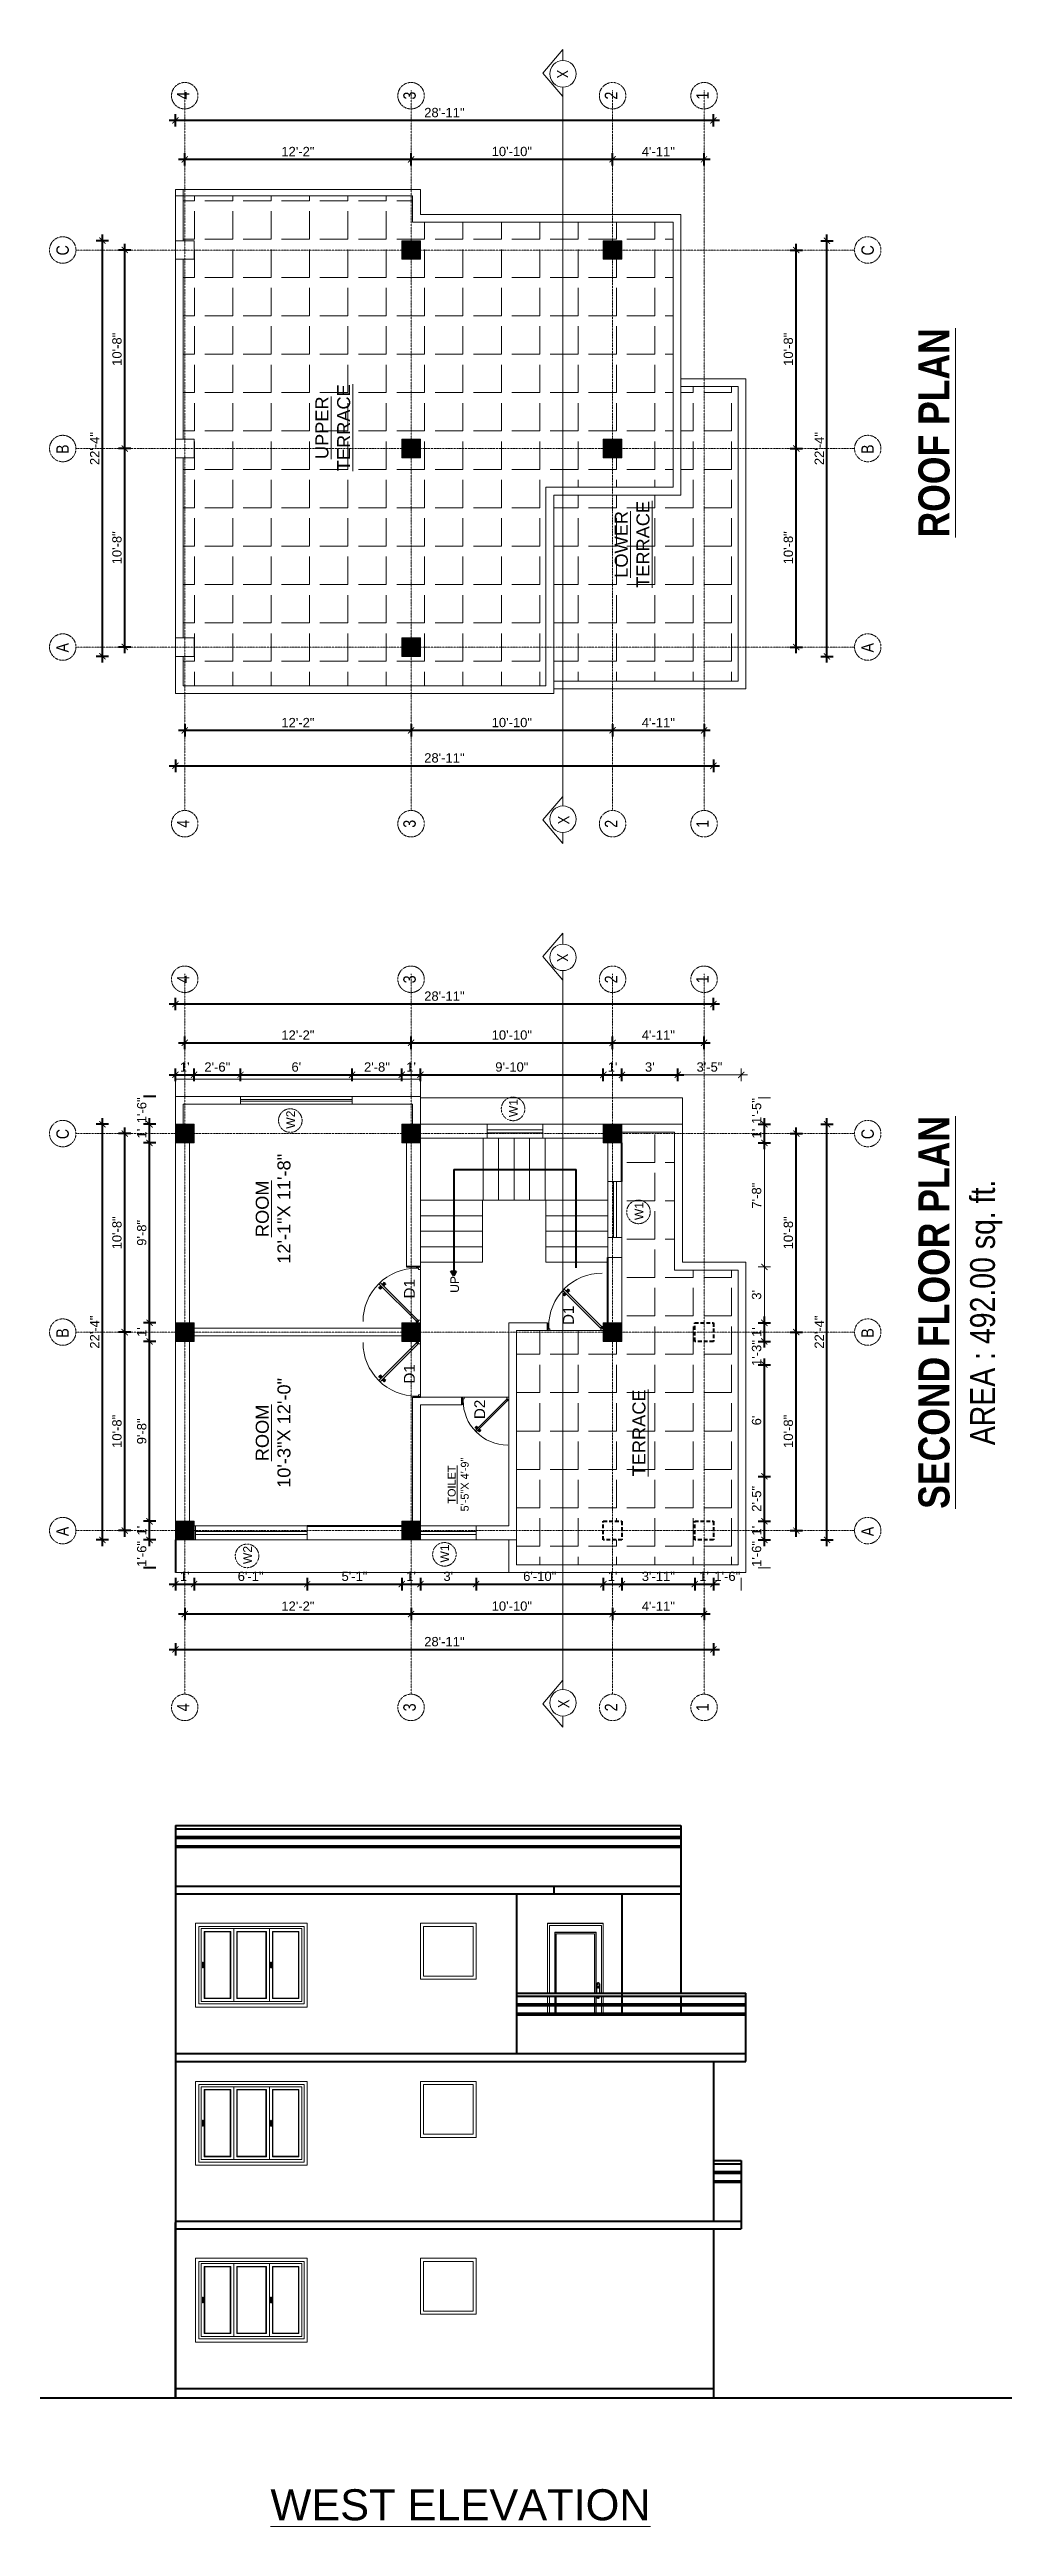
# Model space of a CAD drawing. Header units: inches. Extents: x 141029 to 166402, y -23568 to -18036.
# Drawn here: x 164742 to 165357, y -22605 to -21008 of the extents above; entities that cross this region are included whole.
import ezdxf

# ---------------------------------------------------------------- set-up
doc = ezdxf.new("R2010")
doc.units = ezdxf.units.IN
doc.header["$LTSCALE"] = 0.5
doc.header["$MEASUREMENT"] = 0
doc.header["$PDMODE"] = 66
doc.linetypes.add('CENTER', pattern=[2, 1.25, -0.25, 0.25, -0.25])
doc.linetypes.add('HIDDEN', pattern=[0.375, 0.25, -0.125])
for name, color, linetype, lineweight in [('Annotate-Lite.w', 177, 'Continuous', 9), ('Annotations-Bold.w', 177, 'Continuous', 13), ('DOOR & WIN', 1, 'Continuous', 25), ('PARAPET', 50, 'Continuous', 13), ('PUERTAS', 7, 'Continuous', 9), ('TEXT', 220, 'Continuous', 9), ('Text-100.w', 254, 'Continuous', 9), ('wall', 1, 'Continuous', 40), ('window', 4, 'Continuous', 13)]:
    doc.layers.add(name, color=color, linetype=linetype, lineweight=lineweight)
doc.styles.add('ARAIL', font='ARIALN.TTF')
doc.styles.add('arial', font='arial.ttf')
doc.styles.add('DIMTEXT', font='arial.ttf', dxfattribs={"height": 6})
doc.styles.add('gaurav', font='arial.ttf')
doc.styles.get("Standard").update_dxf_attribs({"font": 'arial.ttf'})
doc.dimstyles.new('1 by 96', dxfattribs={"dimtxt": 6, "dimasz": 4, "dimexe": 4, "dimexo": 4, "dimgap": 2, "dimtad": 1, "dimdec": 0, "dimzin": 0, "dimdsep": 46, "dimlunit": 4, "dimtxsty": 'Standard', "dimblk": 'ARCHTICK', "dimcen": 0, "dimdle": 4, "dimadec": 0, "dimazin": 0, "dimtfac": 1, "dimtdec": 0, "dimtix": 1, "dimtofl": 0, "dimtmove": 1, "dimatfit": 3, "dimldrblk": 'ARCHTICK', "dimfxl": 4, "dimfxlon": 1, "dimtolj": 1, "dimtzin": 0, "dimlwd": -1, "dimlwe": -1, "dimarcsym": 0})

msp = doc.modelspace()

# ---------------------------------------------------------------- texts
at = {"layer": 'Annotations-Bold.w', "color": 0, "linetype": 'CENTER', "ltscale": 0.3, "attachment_point": 1, "rotation": 90}
for s, width, insert, char_height, style in [('4', 6.539, (164824.4, -21040.1), 8, 'ARAIL'), ('3', 6.539, (164970.4, -21040.1), 8, 'ARAIL'), ('2', 6.539, (165100.4, -21040.1), 8, 'ARAIL'), ('1', 6.539, (165159.4, -21040.1), 8, 'ARAIL'), ('C', 6.539, (164746.6, -21140.6), 8, 'ARAIL'), ('C', 6.539, (165265.9, -21140.6), 8, 'ARAIL'), ('B', 6.539, (164746.6, -21268.6), 8, 'ARAIL'), ('B', 6.539, (165265.9, -21268.6), 8, 'ARAIL'), ('A', 6.539, (164746.6, -21396.6), 8, 'ARAIL'), ('A', 6.539, (165265.9, -21396.6), 8, 'ARAIL'), ('4', 6.539, (164824.4, -21509.6), 8, 'ARAIL'), ('3', 6.539, (164970.4, -21509.6), 8, 'ARAIL'), ('2', 6.539, (165100.4, -21509.6), 8, 'ARAIL'), ('1', 6.539, (165159.4, -21509.6), 8, 'ARAIL'), ('4', 6.539, (164824.4, -21609.9), 8, 'ARAIL'), ('3', 6.539, (164970.4, -21609.9), 8, 'ARAIL'), ('2', 6.539, (165100.4, -21609.9), 8, 'ARAIL'), ('1', 6.539, (165159.4, -21609.9), 8, 'ARAIL'), ('W1', 8, (165038.6, -21696.2), 5.6, 'gaurav'), ('W2', 8, (164894.9, -21703.7), 5.6, 'gaurav'), ('C', 6.539, (164746.6, -21710.4), 8, 'ARAIL'), ('C', 6.539, (165265.9, -21710.4), 8, 'ARAIL'), ('W1', 8, (165119.6, -21762.6), 5.6, 'gaurav'), ('UP', 8, (165000.7, -21809.5), 5.6, 'gaurav'), ('B', 6.539, (164746.6, -21838.4), 8, 'ARAIL'), ('B', 6.539, (165265.9, -21838.4), 8, 'ARAIL'), ('A', 6.539, (164746.6, -21966.4), 8, 'ARAIL'), ('W2', 8, (164867.1, -21984.4), 5.6, 'gaurav'), ('W1', 8, (164994.3, -21983.4), 5.6, 'gaurav'), ('A', 6.539, (165265.9, -21966.4), 8, 'ARAIL'), ('4', 6.539, (164824.4, -22079.3), 8, 'ARAIL'), ('3', 6.539, (164970.4, -22079.3), 8, 'ARAIL'), ('2', 6.539, (165100.4, -22079.3), 8, 'ARAIL'), ('1', 6.539, (165159.4, -22079.3), 8, 'ARAIL')]:
    msp.add_mtext_dynamic_manual_height_columns(s, width=width, gutter_width=100, heights=[0], dxfattribs=dict(at, insert=insert, char_height=char_height, style=style))
at = {"layer": 'Annotations-Bold.w', "color": 0, "linetype": 'CENTER', "ltscale": 0.3, "attachment_point": 2, "rotation": 90, "style": 'gaurav'}
for s, insert, char_height, width in [('{\\LUPPER\\PTERRACE}', (164913.7, -21251.7), 8.4, 77.271), ('{\\LLOWER\\PTERRACE}', (165106.8, -21326.9), 8.4, 77.271), ('{\\LROOM\\P}12\'-1"X 11\'-8"', (164875.2, -21755.3), 8.4, 77.271), ('{\\LROOM\\P}10\'-3"X 12\'-0"', (164875.2, -21899.8), 8.4, 77.271), ('{\\LTERRACE}', (165118.2, -21899.8), 8.4, 77.271), ('{\\LTOILET\\P}5\'-5"X 4\'-9"', (164999.1, -21933.1), 5.04, 46.363)]:
    msp.add_mtext(s, dxfattribs=dict(at, insert=insert, char_height=char_height, width=width))
at = {"layer": 'TEXT', "style": 'DIMTEXT'}
for s, p in [('D1', (164977.8, -21813.1)), ('D1', (165080.4, -21830.2)), ('D1', (164977.8, -21868)), ('D2', (165023.2, -21890.9))]:
    msp.add_text(s, height=7, rotation=90, dxfattribs=at).set_placement(p)
at = {"layer": 'TEXT', "char_height": 7.2, "style": 'ARAIL'}
for insert, attachment_point, rotation in [((165069.5, -21026.4), 9, 270), ((165077.4, -21507.4), 7, 90), ((165069.5, -21596.1), 9, 270), ((165077.4, -22077.2), 7, 90)]:
    msp.add_mtext_dynamic_manual_height_columns('X', width=125.465, gutter_width=90, heights=[0], dxfattribs=dict(at, insert=insert, attachment_point=attachment_point, rotation=rotation))
at = {"layer": 'Text-100.w', "char_height": 20, "width": 569.102, "attachment_point": 2, "rotation": 90, "style": 'arial'}
for s, insert in [('\\A1;{\\fArial Narrow|b1|i0|c0|p34;\\LROOF PLAN}', (165302.7, -21255)), ('\\A1;{\\fArial Narrow|b1|i0|c0|p34;\\LSECOND FLOOR PLAN\\P\\fArial Narrow|b0|i0|c0|p34;\\H0.8x;\\lAREA : 492.00 sq. ft.}', (165302.7, -21822.1))]:
    msp.add_mtext(s, dxfattribs=dict(at, insert=insert))
at = {"layer": 'Text-100.w', "insert": (165007.3, -22580.9), "char_height": 20, "attachment_point": 2, "style": 'arial'}
msp.add_mtext_dynamic_manual_height_columns('{\\LWEST ELEVATION}', width=940.971, gutter_width=100, heights=[0], dxfattribs=at)

# ---------------------------------------------------------------- blocks, each defined once
blk = doc.blocks.new('2ft6in')
at = {"layer": 'PUERTAS', "color": 2}
for p, q in [((0.8, 2.1), (21, 22.3)), ((21.7, 21.6), (1.5, 1.4)), ((18.3, 21.8), (18.3, 21.8)), ((21.7, 21.6), (21, 22.3)), ((21.2, 18.9), (21.2, 18.9)), ((0, 2), (0, 0)), ((0.6, 2), (0, 2)), ((1.3, 0), (0, 0)), ((0.6, 1.3), (0.6, 2)), ((0.7, 1.3), (0.6, 1.3)), ((0.7, 1.3), (0.7, 2)), ((0.7, 1), (0.7, 1.3)), ((1.3, 1), (0.7, 1)), ((1.4, 1.6), (0.8, 2.1)), ((1.3, 1.5), (0.8, 2.1)), ((1.4, 1.6), (1.3, 1.5)), ((1.5, 1.4), (1.3, 1.5)), ((1.3, 0), (1.3, 1)), ((28.7, 0), (28.7, 1)), ((28.7, 1), (29.3, 1)), ((28.7, 0), (30, 0)), ((29.3, 1), (29.3, 2)), ((29.3, 2), (30, 2)), ((30, 0), (30, 2))]:
    blk.add_line(p, q, dxfattribs=at)
at = {"layer": 'PUERTAS', "color": 8}
for p, q in [((18.8, 20.8), (18, 21.4)), ((18.9, 20.8), (18.1, 21.5)), ((19, 20.9), (18.2, 21.6)), ((18.4, 21.9), (18.3, 21.8)), ((19.1, 21), (18.3, 21.7)), ((18.4, 21.9), (18.6, 22)), ((18.6, 22), (18.6, 22)), ((19.3, 21.3), (18.6, 22)), ((19.4, 21.4), (18.8, 22.1)), ((19.6, 21.5), (18.9, 22.3)), ((19.5, 21.5), (18.9, 22.3)), ((18.9, 20.3), (19.2, 20.7)), ((19.1, 20.8), (19, 20.9)), ((19.2, 20.9), (19.1, 21)), ((19.1, 20.8), (19.1, 20.9)), ((19.1, 20.4), (19.3, 20.8)), ((19.3, 20.9), (19.2, 21)), ((19.4, 21.1), (19.3, 21.2)), ((19.3, 20.6), (19.3, 20.8)), ((19.5, 21.2), (19.4, 21.3)), ((19.5, 21.2), (19.4, 21.3)), ((19.5, 21.1), (19.4, 21.2)), ((19.4, 20.8), (19.4, 20.9)), ((19.6, 20.9), (19.4, 20.9)), ((19.7, 21.1), (19.5, 21)), ((20.1, 21.4), (19.6, 21.1)), ((19.9, 21.2), (19.6, 21.1)), ((19.7, 19.5), (20.1, 19.8)), ((19.9, 19.7), (20.2, 19.8)), ((20.1, 19.9), (20.3, 19.9)), ((20.2, 20), (20.3, 20)), ((20.2, 19.7), (20.3, 19.6)), ((20.2, 19.7), (20.3, 19.6)), ((20.2, 19.4), (20.9, 18.7)), ((20.2, 19.4), (20.8, 18.6)), ((20.3, 20.1), (20.4, 20)), ((20.3, 19.8), (20.4, 19.7)), ((20.3, 19.5), (21, 18.8)), ((20.5, 20.3), (20.4, 20.1)), ((20.4, 19.8), (20.4, 19.7)), ((20.7, 20.5), (20.5, 20.2)), ((20.5, 20), (20.6, 19.9)), ((20.5, 19.6), (21.1, 18.9)), ((20.8, 20.6), (20.6, 20.2)), ((20.6, 20.1), (20.7, 20)), ((20.6, 20.1), (20.7, 20)), ((20.6, 20), (20.7, 20)), ((20.7, 19.9), (21.4, 19.2)), ((20.8, 20), (21.6, 19.3)), ((20.9, 20.1), (21.7, 19.5)), ((21, 20.1), (21.7, 19.5)), ((21.3, 19), (21.2, 18.9)), ((21.3, 19), (21.4, 19.1)), ((21.4, 19.2), (21.4, 19.1)), ((0, 0), (30, 0))]:
    blk.add_line(p, q, dxfattribs=at)
at = {"layer": 'PUERTAS', "color": 1}
for p, q in [((18.1, 21.5), (18.5, 21.9)), ((18.1, 21.4), (18.5, 21.9)), ((18.1, 21.5), (18.1, 21.5)), ((18.7, 20.8), (18.1, 21.3)), ((18.9, 22.3), (18.5, 21.9)), ((18.8, 22.2), (18.5, 21.9)), ((18.8, 22.2), (18.8, 22.2)), ((18.8, 20.8), (19.2, 21.2)), ((18.8, 20.2), (19.1, 20.6)), ((18.9, 20.1), (18.8, 20.1)), ((18.9, 20.9), (18.9, 20.9)), ((19.5, 21.6), (19, 22.3)), ((19, 20.9), (19.2, 21.1)), ((19.1, 20.8), (19, 20.9)), ((19.1, 20.8), (19.3, 21)), ((19.1, 20.7), (19.1, 20.7)), ((19.1, 20.6), (19.1, 20.6)), ((19.5, 21.5), (19.2, 21.2)), ((19.5, 21.3), (19.2, 21.1)), ((19.5, 21.2), (19.3, 21)), ((19.4, 21.4), (19.5, 21.4)), ((19.5, 21.2), (19.4, 21.3)), ((19.5, 19.4), (19.5, 19.4)), ((19.6, 21.2), (19.6, 21.2)), ((19.6, 19.4), (20, 19.7)), ((20.1, 21.5), (19.7, 21.2)), ((19.7, 21.2), (19.7, 21.2)), ((20, 19.7), (20, 19.7)), ((20.1, 19.7), (20.1, 19.7)), ((20.2, 21.5), (20.2, 21.5)), ((20.2, 19.7), (20.4, 19.9)), ((20.2, 19.4), (20.6, 19.8)), ((20.2, 19.7), (20.3, 19.6)), ((20.2, 19.3), (20.8, 18.6)), ((20.3, 19.6), (20.5, 19.8)), ((20.3, 19.5), (20.3, 19.5)), ((20.6, 20.1), (20.4, 19.9)), ((20.7, 20), (20.5, 19.8)), ((20.7, 20.2), (20.6, 20.2)), ((20.9, 20.1), (20.6, 19.8)), ((20.6, 20.1), (20.7, 20)), ((20.9, 20.7), (20.7, 20.3)), ((20.7, 20.3), (20.7, 20.3)), ((20.8, 20), (20.8, 20)), ((20.9, 20.8), (20.9, 20.8)), ((20.9, 18.6), (21.3, 19.1)), ((20.9, 18.7), (21.3, 19)), ((20.9, 18.7), (20.9, 18.7)), ((21, 20.1), (21.7, 19.6)), ((21.7, 19.5), (21.3, 19.1)), ((21.7, 19.4), (21.3, 19)), ((21.6, 19.4), (21.7, 19.4))]:
    blk.add_line(p, q, dxfattribs=at)
at = {"layer": 'PUERTAS', "color": 2}
for radius in [0.129, 0.0627]:
    blk.add_circle((0.7, 2.1), radius, dxfattribs=at)
at = {"layer": 'PUERTAS', "color": 8}
blk.add_arc((0.7, 2.1), 28.7, 359.7285, 90.0333, dxfattribs=at)
at = {"layer": 'PUERTAS', "color": 1}
for centre, start, end in [((18.8, 20.8), 231.0764, 315), ((18.9, 20.2), 135, 225), ((18.9, 22.2), 38.9236, 135), ((19, 20.9), 225, 315), ((19.2, 20.7), 135, 219.7428), ((19.1, 20.6), 315, 39.7428), ((19.5, 21.6), 315, 38.9236), ((19.4, 21.4), 315, 45), ((19.6, 21.2), 50.2572, 135), ((19.6, 19.5), 225, 315), ((19.7, 21.3), 230.2572, 315), ((20.1, 19.6), 50.2572, 135), ((20.2, 21.4), 45, 135), ((20.2, 19.7), 230.2572, 315), ((20.3, 19.4), 135, 218.9236), ((20.4, 19.5), 135, 225), ((20.7, 20.3), 135, 219.7428), ((20.6, 20.2), 315, 39.7428), ((20.8, 20), 45, 135), ((20.8, 18.7), 218.9236, 315), ((20.9, 20.7), 315, 45), ((21, 20.1), 51.0764, 135), ((21.7, 19.5), 315, 51.0764)]:
    blk.add_arc(centre, 0.0667, start, end, dxfattribs=at)
blk = doc.blocks.new('*U216')
at = {"color": 3}
blk.add_blockref('2ft6in', (0, 0), dxfattribs=at)
blk = doc.blocks.new('3ft')
at = {"layer": 'PUERTAS', "color": 6}
for p, q in [((1, 2.5), (25.2, 26.7)), ((26, 25.9), (1.8, 1.6)), ((26, 25.9), (25.2, 26.7)), ((0, 2.4), (0, 0)), ((0.7, 2.4), (0, 2.4)), ((1.6, 0), (0, 0)), ((0.7, 1.5), (0.7, 2.4)), ((0.8, 1.5), (0.7, 1.5)), ((0.8, 1.5), (0.8, 2.4)), ((0.8, 1.2), (0.8, 1.5)), ((1.6, 1.2), (0.8, 1.2)), ((1.6, 1.8), (0.9, 2.5)), ((1.6, 1.9), (1, 2.5)), ((1.6, 1.9), (1.6, 1.8)), ((1.8, 1.6), (1.6, 1.8)), ((1.6, 0), (1.6, 1.2)), ((34.4, 0), (34.4, 1.2)), ((34.4, 1.2), (35.2, 1.2)), ((34.4, 0), (36, 0)), ((35.2, 1.2), (35.2, 2.4)), ((35.2, 2.4), (36, 2.4)), ((36, 0), (36, 2.4))]:
    blk.add_line(p, q, dxfattribs=at)
at = {"layer": 'PUERTAS', "color": 8}
for p, q in [((22.6, 24.9), (21.6, 25.7)), ((22.6, 25), (21.7, 25.7)), ((22.7, 25.1), (21.8, 25.9)), ((22.1, 26.3), (22, 26.1)), ((22.9, 25.2), (22, 26.1)), ((22.1, 26.3), (22.3, 26.4)), ((22.3, 26.4), (22.3, 26.4)), ((23.2, 25.5), (22.3, 26.4)), ((23.3, 25.7), (22.5, 26.6)), ((23.5, 25.8), (22.7, 26.8)), ((23.4, 25.8), (22.7, 26.7)), ((22.7, 24.3), (23, 24.8)), ((23, 25), (22.8, 25.1)), ((23, 25), (22.9, 25.2)), ((23, 25), (22.9, 25.1)), ((22.9, 24.5), (23.1, 24.9)), ((23.1, 25.1), (23, 25.2)), ((23.1, 24.8), (23.2, 25)), ((23.3, 25.3), (23.2, 25.4)), ((23.4, 25.4), (23.3, 25.6)), ((23.4, 25.4), (23.3, 25.5)), ((23.4, 25.4), (23.3, 25.5)), ((23.3, 24.9), (23.3, 25.1)), ((23.5, 25.1), (23.3, 25.1)), ((23.6, 25.3), (23.4, 25.2)), ((23.9, 25.5), (23.5, 25.3)), ((24.1, 25.7), (23.6, 25.4)), ((23.6, 23.4), (24.1, 23.7)), ((23.8, 23.6), (24.2, 23.8)), ((24.1, 23.8), (24.3, 23.9)), ((24.2, 24), (24.4, 24)), ((24.2, 23.3), (25, 22.3)), ((24.3, 23.7), (24.4, 23.6)), ((24.3, 23.7), (24.5, 23.6)), ((24.3, 23.6), (24.4, 23.5)), ((24.3, 23.3), (25.1, 22.4)), ((24.4, 24.2), (24.4, 24)), ((24.4, 23.8), (24.5, 23.7)), ((24.4, 23.4), (25.2, 22.5)), ((24.6, 24.3), (24.5, 24.1)), ((24.5, 23.6), (25.4, 22.7)), ((24.8, 24.6), (24.6, 24.2)), ((24.6, 24), (24.7, 23.9)), ((25, 24.8), (24.7, 24.3)), ((24.7, 24.1), (24.8, 23.9)), ((24.7, 24.1), (24.8, 24)), ((24.8, 24.1), (24.9, 24)), ((24.8, 23.8), (25.7, 23)), ((25, 24), (25.9, 23.2)), ((25.1, 24.2), (26.1, 23.4)), ((25.1, 24.1), (26, 23.3)), ((25.6, 22.8), (25.4, 22.7)), ((25.6, 22.8), (25.7, 23)), ((25.7, 23), (25.7, 23)), ((0, 0), (36, 0))]:
    blk.add_line(p, q, dxfattribs=at)
at = {"layer": 'PUERTAS', "color": 1}
for p, q in [((21.7, 25.8), (22.1, 26.3)), ((21.7, 25.7), (22.2, 26.2)), ((21.7, 25.8), (21.7, 25.8)), ((22.5, 25), (21.7, 25.6)), ((22.6, 26.7), (22.1, 26.3)), ((22.7, 26.7), (22.2, 26.2)), ((22.6, 26.7), (22.6, 26.7)), ((22.6, 25), (23, 25.4)), ((22.6, 24.3), (22.9, 24.7)), ((22.6, 24.1), (22.6, 24.1)), ((22.7, 25.1), (22.7, 25.1)), ((23.4, 25.9), (22.8, 26.7)), ((22.8, 25.1), (23.1, 25.3)), ((22.9, 25), (22.8, 25.1)), ((22.9, 24.9), (23.2, 25.2)), ((22.9, 24.8), (22.9, 24.8)), ((22.9, 24.7), (22.9, 24.7)), ((23.4, 25.8), (23, 25.4)), ((23.3, 25.6), (23.1, 25.3)), ((23.5, 25.5), (23.2, 25.2)), ((23.3, 25.7), (23.3, 25.7)), ((23.4, 25.5), (23.3, 25.6)), ((23.4, 23.3), (23.4, 23.3)), ((23.6, 25.5), (23.6, 25.5)), ((23.6, 23.3), (24, 23.6)), ((24.1, 25.8), (23.7, 25.5)), ((23.7, 25.5), (23.7, 25.5)), ((24, 23.6), (24, 23.6)), ((24.1, 23.6), (24.1, 23.6)), ((24.3, 25.8), (24.3, 25.8)), ((24.3, 23.6), (24.5, 23.9)), ((24.3, 23.3), (24.7, 23.7)), ((24.3, 23.6), (24.4, 23.5)), ((24.3, 23.2), (24.9, 22.4)), ((24.4, 23.5), (24.6, 23.8)), ((24.4, 23.4), (24.4, 23.4)), ((24.8, 24.1), (24.5, 23.9)), ((24.9, 24), (24.6, 23.8)), ((25.1, 24.1), (24.7, 23.7)), ((25.1, 24.8), (24.8, 24.4)), ((24.8, 24.4), (24.8, 24.4)), ((24.8, 24.3), (24.8, 24.3)), ((24.8, 24.1), (24.9, 24)), ((25, 24), (25, 24)), ((25, 22.4), (25.5, 22.9)), ((25.1, 25), (25.1, 25)), ((25.1, 22.4), (25.6, 22.8)), ((25.1, 22.4), (25.1, 22.4)), ((25.2, 24.1), (26, 23.5)), ((26, 23.4), (25.5, 22.9)), ((26, 23.3), (25.6, 22.8)), ((26, 23.3), (26, 23.3))]:
    blk.add_line(p, q, dxfattribs=at)
at = {"layer": 'PUERTAS', "color": 2}
for p, q in [((22, 26.1), (22, 26.1)), ((25.4, 22.7), (25.4, 22.7))]:
    blk.add_line(p, q, dxfattribs=at)
at = {"layer": 'PUERTAS', "color": 6}
for radius in [0.155, 0.0752]:
    blk.add_circle((0.8, 2.6), radius, dxfattribs=at)
blk.add_arc((0.8, 2.6), 34.4, 359.7285, 90.0333, dxfattribs=at)
at = {"layer": 'PUERTAS', "color": 1}
for centre, start, end in [((22.5, 25), 231.0764, 315), ((22.7, 24.2), 135, 225), ((22.7, 26.7), 38.9236, 135), ((22.8, 25.1), 225, 315), ((23, 24.9), 135, 219.7428), ((22.9, 24.8), 315, 39.7428), ((23.3, 25.6), 315, 45), ((23.4, 25.9), 315, 38.9236), ((23.5, 23.4), 225, 315), ((23.5, 25.4), 50.2572, 135), ((23.6, 25.5), 230.2572, 315), ((24.1, 23.6), 50.2572, 135), ((24.2, 25.7), 45, 135), ((24.2, 23.7), 230.2572, 315), ((24.3, 23.2), 135, 218.9236), ((24.4, 23.5), 135, 225), ((24.8, 24.3), 135, 219.7428), ((24.7, 24.2), 315, 39.7428), ((24.9, 24), 45, 135), ((25, 22.4), 218.9236, 315), ((25, 24.9), 315, 45), ((25.2, 24.1), 51.0764, 135), ((26, 23.4), 315, 51.0764)]:
    blk.add_arc(centre, 0.08, start, end, dxfattribs=at)
blk = doc.blocks.new('*U213')
at = {"color": 3, "xscale": -1}
blk.add_blockref('3ft', (42, 0), dxfattribs=at)
blk = doc.blocks.new('*U217')
at = {"color": 3}
blk.add_blockref('3ft', (0, 0), dxfattribs=at)
blk = doc.blocks.new('_ArchTick')
at = {"color": 0, "linetype": 'ByBlock', "const_width": 0.15}
blk.add_lwpolyline([(-0.5, -0.5), (0.5, 0.5)], dxfattribs=at)
blk = doc.blocks.new('*D608')
at = {"layer": 'Defpoints', "color": 0, "transparency": 16777216}
for p in [(164806.7, -21956.8), (164823.4, -21956.8), (164823.4, -21968.8)]:
    blk.add_point(p, dxfattribs=at)
at = {"layer": 'wall', "color": 0, "transparency": 16777216}
for p, q in [((164810.7, -21956.8), (164802.7, -21956.8)), ((164806.7, -21972.8), (164806.7, -21952.8)), ((164810.7, -21968.8), (164802.7, -21968.8))]:
    blk.add_line(p, q, dxfattribs=at)
at = {"layer": 'wall', "color": 0, "transparency": 16777216, "xscale": 4, "yscale": 4, "zscale": 4}
for p, rotation in [((164806.7, -21956.8), 90), ((164806.7, -21968.8), 270)]:
    blk.add_blockref('_ArchTick', p, dxfattribs=dict(at, rotation=rotation))
at = {"layer": 'wall', "color": 0, "transparency": 16777216, "insert": (164801.7, -21962.8), "char_height": 6, "attachment_point": 5, "rotation": 90}
blk.add_mtext("\\A1;1'", dxfattribs=at)
blk = doc.blocks.new('*D609')
at = {"layer": 'Defpoints', "color": 0, "transparency": 16777216}
for p in [(164806.7, -21840.8), (164823.4, -21840.8), (164823.4, -21956.8)]:
    blk.add_point(p, dxfattribs=at)
at = {"layer": 'wall', "color": 0, "transparency": 16777216}
for p, q in [((164810.7, -21840.8), (164802.7, -21840.8)), ((164806.7, -21960.8), (164806.7, -21836.8)), ((164810.7, -21956.8), (164802.7, -21956.8))]:
    blk.add_line(p, q, dxfattribs=at)
at = {"layer": 'wall', "color": 0, "transparency": 16777216, "xscale": 4, "yscale": 4, "zscale": 4}
for p, rotation in [((164806.7, -21840.8), 90), ((164806.7, -21956.8), 270)]:
    blk.add_blockref('_ArchTick', p, dxfattribs=dict(at, rotation=rotation))
at = {"layer": 'wall', "color": 0, "transparency": 16777216, "insert": (164801.7, -21898.8), "char_height": 6, "attachment_point": 5, "rotation": 90}
blk.add_mtext('\\A1;9\'-8"', dxfattribs=at)
blk = doc.blocks.new('*D610')
at = {"layer": 'Defpoints', "color": 0, "transparency": 16777216}
for p in [(164806.7, -21828.8), (164823.4, -21828.8), (164823.4, -21840.8)]:
    blk.add_point(p, dxfattribs=at)
at = {"layer": 'wall', "color": 0, "transparency": 16777216}
for p, q in [((164810.7, -21828.8), (164802.7, -21828.8)), ((164806.7, -21844.8), (164806.7, -21824.8)), ((164810.7, -21840.8), (164802.7, -21840.8))]:
    blk.add_line(p, q, dxfattribs=at)
at = {"layer": 'wall', "color": 0, "transparency": 16777216, "xscale": 4, "yscale": 4, "zscale": 4}
for p, rotation in [((164806.7, -21828.8), 90), ((164806.7, -21840.8), 270)]:
    blk.add_blockref('_ArchTick', p, dxfattribs=dict(at, rotation=rotation))
at = {"layer": 'wall', "color": 0, "transparency": 16777216, "insert": (164801.7, -21834.8), "char_height": 6, "attachment_point": 5, "rotation": 90}
blk.add_mtext("\\A1;1'", dxfattribs=at)
blk = doc.blocks.new('*D611')
at = {"layer": 'Defpoints', "color": 0, "transparency": 16777216}
for p in [(164806.7, -21712.8), (164823.4, -21712.8), (164823.4, -21828.8)]:
    blk.add_point(p, dxfattribs=at)
at = {"layer": 'wall', "color": 0, "transparency": 16777216}
for p, q in [((164810.7, -21712.8), (164802.7, -21712.8)), ((164806.7, -21832.8), (164806.7, -21708.8)), ((164810.7, -21828.8), (164802.7, -21828.8))]:
    blk.add_line(p, q, dxfattribs=at)
at = {"layer": 'wall', "color": 0, "transparency": 16777216, "xscale": 4, "yscale": 4, "zscale": 4}
for p, rotation in [((164806.7, -21712.8), 90), ((164806.7, -21828.8), 270)]:
    blk.add_blockref('_ArchTick', p, dxfattribs=dict(at, rotation=rotation))
at = {"layer": 'wall', "color": 0, "transparency": 16777216, "insert": (164801.7, -21770.8), "char_height": 6, "attachment_point": 5, "rotation": 90}
blk.add_mtext('\\A1;9\'-8"', dxfattribs=at)
blk = doc.blocks.new('*D612')
at = {"layer": 'Defpoints', "color": 0, "transparency": 16777216}
for p in [(164806.7, -21700.8), (164823.4, -21700.8), (164823.4, -21712.8)]:
    blk.add_point(p, dxfattribs=at)
at = {"layer": 'wall', "color": 0, "transparency": 16777216}
for p, q in [((164810.7, -21700.8), (164802.7, -21700.8)), ((164806.7, -21716.8), (164806.7, -21696.8)), ((164810.7, -21712.8), (164802.7, -21712.8))]:
    blk.add_line(p, q, dxfattribs=at)
at = {"layer": 'wall', "color": 0, "transparency": 16777216, "xscale": 4, "yscale": 4, "zscale": 4}
for p, rotation in [((164806.7, -21700.8), 90), ((164806.7, -21712.8), 270)]:
    blk.add_blockref('_ArchTick', p, dxfattribs=dict(at, rotation=rotation))
at = {"layer": 'wall', "color": 0, "transparency": 16777216, "insert": (164801.7, -21706.8), "char_height": 6, "attachment_point": 5, "rotation": 90}
blk.add_mtext("\\A1;1'", dxfattribs=at)
blk = doc.blocks.new('*D613')
at = {"layer": 'Defpoints', "color": 0, "transparency": 16777216}
for p in [(164790.7, -21834.8), (164823.4, -21834.8), (164823.4, -21962.8)]:
    blk.add_point(p, dxfattribs=at)
at = {"layer": 'wall', "color": 0, "transparency": 16777216}
for p, q in [((164790.7, -21966.8), (164790.7, -21830.8)), ((164794.7, -21834.8), (164786.7, -21834.8)), ((164794.7, -21962.8), (164786.7, -21962.8))]:
    blk.add_line(p, q, dxfattribs=at)
at = {"layer": 'wall', "color": 0, "transparency": 16777216, "xscale": 4, "yscale": 4, "zscale": 4}
for p, rotation in [((164790.7, -21834.8), 90), ((164790.7, -21962.8), 270)]:
    blk.add_blockref('_ArchTick', p, dxfattribs=dict(at, rotation=rotation))
at = {"layer": 'wall', "color": 0, "transparency": 16777216, "insert": (164785.7, -21898.8), "char_height": 6, "attachment_point": 5, "rotation": 90}
blk.add_mtext('\\A1;10\'-8"', dxfattribs=at)
blk = doc.blocks.new('*D614')
at = {"layer": 'Defpoints', "color": 0, "transparency": 16777216}
for p in [(164790.7, -21706.8), (164823.4, -21706.8), (164823.4, -21834.8)]:
    blk.add_point(p, dxfattribs=at)
at = {"layer": 'wall', "color": 0, "transparency": 16777216}
for p, q in [((164790.7, -21838.8), (164790.7, -21702.8)), ((164794.7, -21706.8), (164786.7, -21706.8)), ((164794.7, -21834.8), (164786.7, -21834.8))]:
    blk.add_line(p, q, dxfattribs=at)
at = {"layer": 'wall', "color": 0, "transparency": 16777216, "xscale": 4, "yscale": 4, "zscale": 4}
for p, rotation in [((164790.7, -21706.8), 90), ((164790.7, -21834.8), 270)]:
    blk.add_blockref('_ArchTick', p, dxfattribs=dict(at, rotation=rotation))
at = {"layer": 'wall', "color": 0, "transparency": 16777216, "insert": (164785.7, -21770.8), "char_height": 6, "attachment_point": 5, "rotation": 90}
blk.add_mtext('\\A1;10\'-8"', dxfattribs=at)
blk = doc.blocks.new('*D615')
at = {"layer": 'Defpoints', "color": 0, "transparency": 16777216}
for p in [(164776.3, -21700.8), (164823.4, -21700.8), (164823.4, -21968.8)]:
    blk.add_point(p, dxfattribs=at)
at = {"layer": 'wall', "color": 0, "transparency": 16777216}
for p, q in [((164780.3, -21700.8), (164772.3, -21700.8)), ((164776.3, -21972.8), (164776.3, -21696.8)), ((164780.3, -21968.8), (164772.3, -21968.8))]:
    blk.add_line(p, q, dxfattribs=at)
at = {"layer": 'wall', "color": 0, "transparency": 16777216, "xscale": 4, "yscale": 4, "zscale": 4}
for p, rotation in [((164776.3, -21700.8), 90), ((164776.3, -21968.8), 270)]:
    blk.add_blockref('_ArchTick', p, dxfattribs=dict(at, rotation=rotation))
at = {"layer": 'wall', "color": 0, "transparency": 16777216, "insert": (164771.3, -21834.8), "char_height": 6, "attachment_point": 5, "rotation": 90}
blk.add_mtext('\\A1;22\'-4"', dxfattribs=at)
blk = doc.blocks.new('*D616')
at = {"layer": 'Defpoints', "color": 0, "transparency": 16777216}
for p in [(164823.4, -21968.8), (164835.4, -21968.8), (164835.4, -21997.3)]:
    blk.add_point(p, dxfattribs=at)
at = {"layer": 'wall', "color": 0, "transparency": 16777216}
for p, q in [((164819.4, -21997.3), (164839.4, -21997.3)), ((164823.4, -21993.3), (164823.4, -22001.3)), ((164835.4, -21993.3), (164835.4, -22001.3))]:
    blk.add_line(p, q, dxfattribs=at)
at = {"layer": 'wall', "color": 0, "transparency": 16777216, "xscale": 4, "yscale": 4, "zscale": 4, "rotation": 180}
blk.add_blockref('_ArchTick', (164823.4, -21997.3), dxfattribs=at)
at = {"layer": 'wall', "color": 0, "transparency": 16777216, "xscale": 4, "yscale": 4, "zscale": 4}
blk.add_blockref('_ArchTick', (164835.4, -21997.3), dxfattribs=at)
at = {"layer": 'wall', "color": 0, "transparency": 16777216, "insert": (164829.4, -21992.3), "char_height": 6, "attachment_point": 5}
blk.add_mtext("\\A1;1'", dxfattribs=at)
blk = doc.blocks.new('*D617')
at = {"layer": 'Defpoints', "color": 0, "transparency": 16777216}
for p in [(164835.4, -21968.8), (164908.4, -21968.8), (164908.4, -21997.3)]:
    blk.add_point(p, dxfattribs=at)
at = {"layer": 'wall', "color": 0, "transparency": 16777216}
for p, q in [((164831.4, -21997.3), (164912.4, -21997.3)), ((164835.4, -21993.3), (164835.4, -22001.3)), ((164908.4, -21993.3), (164908.4, -22001.3))]:
    blk.add_line(p, q, dxfattribs=at)
at = {"layer": 'wall', "color": 0, "transparency": 16777216, "xscale": 4, "yscale": 4, "zscale": 4, "rotation": 180}
blk.add_blockref('_ArchTick', (164835.4, -21997.3), dxfattribs=at)
at = {"layer": 'wall', "color": 0, "transparency": 16777216, "xscale": 4, "yscale": 4, "zscale": 4}
blk.add_blockref('_ArchTick', (164908.4, -21997.3), dxfattribs=at)
at = {"layer": 'wall', "color": 0, "transparency": 16777216, "insert": (164871.9, -21992.3), "char_height": 6, "attachment_point": 5}
blk.add_mtext('\\A1;6\'-1"', dxfattribs=at)
blk = doc.blocks.new('*D618')
at = {"layer": 'Defpoints', "color": 0, "transparency": 16777216}
for p in [(164908.4, -21968.8), (164969.4, -21968.8), (164969.4, -21997.3)]:
    blk.add_point(p, dxfattribs=at)
at = {"layer": 'wall', "color": 0, "transparency": 16777216}
for p, q in [((164904.4, -21997.3), (164973.4, -21997.3)), ((164908.4, -21993.3), (164908.4, -22001.3)), ((164969.4, -21993.3), (164969.4, -22001.3))]:
    blk.add_line(p, q, dxfattribs=at)
at = {"layer": 'wall', "color": 0, "transparency": 16777216, "xscale": 4, "yscale": 4, "zscale": 4, "rotation": 180}
blk.add_blockref('_ArchTick', (164908.4, -21997.3), dxfattribs=at)
at = {"layer": 'wall', "color": 0, "transparency": 16777216, "xscale": 4, "yscale": 4, "zscale": 4}
blk.add_blockref('_ArchTick', (164969.4, -21997.3), dxfattribs=at)
at = {"layer": 'wall', "color": 0, "transparency": 16777216, "insert": (164938.9, -21992.3), "char_height": 6, "attachment_point": 5}
blk.add_mtext('\\A1;5\'-1"', dxfattribs=at)
blk = doc.blocks.new('*D619')
at = {"layer": 'Defpoints', "color": 0, "transparency": 16777216}
for p in [(164969.4, -21968.8), (164981.4, -21968.8), (164981.4, -21997.3)]:
    blk.add_point(p, dxfattribs=at)
at = {"layer": 'wall', "color": 0, "transparency": 16777216}
for p, q in [((164965.4, -21997.3), (164985.4, -21997.3)), ((164969.4, -21993.3), (164969.4, -22001.3)), ((164981.4, -21993.3), (164981.4, -22001.3))]:
    blk.add_line(p, q, dxfattribs=at)
at = {"layer": 'wall', "color": 0, "transparency": 16777216, "xscale": 4, "yscale": 4, "zscale": 4, "rotation": 180}
blk.add_blockref('_ArchTick', (164969.4, -21997.3), dxfattribs=at)
at = {"layer": 'wall', "color": 0, "transparency": 16777216, "xscale": 4, "yscale": 4, "zscale": 4}
blk.add_blockref('_ArchTick', (164981.4, -21997.3), dxfattribs=at)
at = {"layer": 'wall', "color": 0, "transparency": 16777216, "insert": (164975.4, -21992.3), "char_height": 6, "attachment_point": 5}
blk.add_mtext("\\A1;1'", dxfattribs=at)
blk = doc.blocks.new('*D620')
at = {"layer": 'Defpoints', "color": 0, "transparency": 16777216}
for p in [(164981.4, -21968.8), (165017.4, -21968.8), (165017.4, -21997.3)]:
    blk.add_point(p, dxfattribs=at)
at = {"layer": 'wall', "color": 0, "transparency": 16777216}
for p, q in [((164977.4, -21997.3), (165021.4, -21997.3)), ((164981.4, -21993.3), (164981.4, -22001.3)), ((165017.4, -21993.3), (165017.4, -22001.3))]:
    blk.add_line(p, q, dxfattribs=at)
at = {"layer": 'wall', "color": 0, "transparency": 16777216, "xscale": 4, "yscale": 4, "zscale": 4, "rotation": 180}
blk.add_blockref('_ArchTick', (164981.4, -21997.3), dxfattribs=at)
at = {"layer": 'wall', "color": 0, "transparency": 16777216, "xscale": 4, "yscale": 4, "zscale": 4}
blk.add_blockref('_ArchTick', (165017.4, -21997.3), dxfattribs=at)
at = {"layer": 'wall', "color": 0, "transparency": 16777216, "insert": (164999.4, -21992.3), "char_height": 6, "attachment_point": 5}
blk.add_mtext("\\A1;3'", dxfattribs=at)
blk = doc.blocks.new('*D621')
at = {"layer": 'Defpoints', "color": 0, "transparency": 16777216}
for p in [(165017.4, -21968.8), (165099.4, -21968.8), (165099.4, -21997.3)]:
    blk.add_point(p, dxfattribs=at)
at = {"layer": 'wall', "color": 0, "transparency": 16777216}
for p, q in [((165013.4, -21997.3), (165103.4, -21997.3)), ((165017.4, -21993.3), (165017.4, -22001.3)), ((165099.4, -21993.3), (165099.4, -22001.3))]:
    blk.add_line(p, q, dxfattribs=at)
at = {"layer": 'wall', "color": 0, "transparency": 16777216, "xscale": 4, "yscale": 4, "zscale": 4, "rotation": 180}
blk.add_blockref('_ArchTick', (165017.4, -21997.3), dxfattribs=at)
at = {"layer": 'wall', "color": 0, "transparency": 16777216, "xscale": 4, "yscale": 4, "zscale": 4}
blk.add_blockref('_ArchTick', (165099.4, -21997.3), dxfattribs=at)
at = {"layer": 'wall', "color": 0, "transparency": 16777216, "insert": (165058.4, -21992.3), "char_height": 6, "attachment_point": 5}
blk.add_mtext('\\A1;6\'-10"', dxfattribs=at)
blk = doc.blocks.new('*D622')
at = {"layer": 'Defpoints', "color": 0, "transparency": 16777216}
for p in [(165099.4, -21968.8), (165111.4, -21968.8), (165111.4, -21997.3)]:
    blk.add_point(p, dxfattribs=at)
at = {"layer": 'wall', "color": 0, "transparency": 16777216}
for p, q in [((165095.4, -21997.3), (165115.4, -21997.3)), ((165099.4, -21993.3), (165099.4, -22001.3)), ((165111.4, -21993.3), (165111.4, -22001.3))]:
    blk.add_line(p, q, dxfattribs=at)
at = {"layer": 'wall', "color": 0, "transparency": 16777216, "xscale": 4, "yscale": 4, "zscale": 4, "rotation": 180}
blk.add_blockref('_ArchTick', (165099.4, -21997.3), dxfattribs=at)
at = {"layer": 'wall', "color": 0, "transparency": 16777216, "xscale": 4, "yscale": 4, "zscale": 4}
blk.add_blockref('_ArchTick', (165111.4, -21997.3), dxfattribs=at)
at = {"layer": 'wall', "color": 0, "transparency": 16777216, "insert": (165105.4, -21992.3), "char_height": 6, "attachment_point": 5}
blk.add_mtext("\\A1;1'", dxfattribs=at)
blk = doc.blocks.new('*D623')
at = {"layer": 'Defpoints', "color": 0, "transparency": 16777216}
for p in [(165111.4, -21968.8), (165158.4, -21968.8), (165158.4, -21997.3)]:
    blk.add_point(p, dxfattribs=at)
at = {"layer": 'wall', "color": 0, "transparency": 16777216}
for p, q in [((165107.4, -21997.3), (165162.4, -21997.3)), ((165111.4, -21993.3), (165111.4, -22001.3)), ((165158.4, -21993.3), (165158.4, -22001.3))]:
    blk.add_line(p, q, dxfattribs=at)
at = {"layer": 'wall', "color": 0, "transparency": 16777216, "xscale": 4, "yscale": 4, "zscale": 4, "rotation": 180}
blk.add_blockref('_ArchTick', (165111.4, -21997.3), dxfattribs=at)
at = {"layer": 'wall', "color": 0, "transparency": 16777216, "xscale": 4, "yscale": 4, "zscale": 4}
blk.add_blockref('_ArchTick', (165158.4, -21997.3), dxfattribs=at)
at = {"layer": 'wall', "color": 0, "transparency": 16777216, "insert": (165134.9, -21992.3), "char_height": 6, "attachment_point": 5}
blk.add_mtext('\\A1;3\'-11"', dxfattribs=at)
blk = doc.blocks.new('*D624')
at = {"layer": 'Defpoints', "color": 0, "transparency": 16777216}
for p in [(165158.4, -21968.8), (165170.4, -21968.8), (165170.4, -21997.3)]:
    blk.add_point(p, dxfattribs=at)
at = {"layer": 'wall', "color": 0, "transparency": 16777216}
for p, q in [((165154.4, -21997.3), (165174.4, -21997.3)), ((165158.4, -21993.3), (165158.4, -22001.3)), ((165170.4, -21993.3), (165170.4, -22001.3))]:
    blk.add_line(p, q, dxfattribs=at)
at = {"layer": 'wall', "color": 0, "transparency": 16777216, "xscale": 4, "yscale": 4, "zscale": 4, "rotation": 180}
blk.add_blockref('_ArchTick', (165158.4, -21997.3), dxfattribs=at)
at = {"layer": 'wall', "color": 0, "transparency": 16777216, "xscale": 4, "yscale": 4, "zscale": 4}
blk.add_blockref('_ArchTick', (165170.4, -21997.3), dxfattribs=at)
at = {"layer": 'wall', "color": 0, "transparency": 16777216, "insert": (165164.4, -21992.3), "char_height": 6, "attachment_point": 5}
blk.add_mtext("\\A1;1'", dxfattribs=at)
blk = doc.blocks.new('*D625')
at = {"layer": 'Defpoints', "color": 0, "transparency": 16777216}
for p in [(165105.4, -21968.8), (165164.4, -21968.8), (165105.4, -22016.6)]:
    blk.add_point(p, dxfattribs=at)
at = {"layer": 'wall', "color": 0, "transparency": 16777216}
for p, q in [((165168.4, -22016.6), (165101.4, -22016.6)), ((165105.4, -22012.6), (165105.4, -22020.6)), ((165164.4, -22012.6), (165164.4, -22020.6))]:
    blk.add_line(p, q, dxfattribs=at)
at = {"layer": 'wall', "color": 0, "transparency": 16777216, "xscale": 4, "yscale": 4, "zscale": 4, "rotation": 180}
blk.add_blockref('_ArchTick', (165105.4, -22016.6), dxfattribs=at)
at = {"layer": 'wall', "color": 0, "transparency": 16777216, "xscale": 4, "yscale": 4, "zscale": 4}
blk.add_blockref('_ArchTick', (165164.4, -22016.6), dxfattribs=at)
at = {"layer": 'wall', "color": 0, "transparency": 16777216, "insert": (165134.9, -22011.5), "char_height": 6, "attachment_point": 5}
blk.add_mtext('\\A1;4\'-11"', dxfattribs=at)
blk = doc.blocks.new('*D626')
at = {"layer": 'Defpoints', "color": 0, "transparency": 16777216}
for p in [(164975.4, -21968.8), (165105.4, -21968.8), (164975.4, -22016.6)]:
    blk.add_point(p, dxfattribs=at)
at = {"layer": 'wall', "color": 0, "transparency": 16777216}
for p, q in [((165109.4, -22016.6), (164971.4, -22016.6)), ((164975.4, -22012.6), (164975.4, -22020.6)), ((165105.4, -22012.6), (165105.4, -22020.6))]:
    blk.add_line(p, q, dxfattribs=at)
at = {"layer": 'wall', "color": 0, "transparency": 16777216, "xscale": 4, "yscale": 4, "zscale": 4, "rotation": 180}
blk.add_blockref('_ArchTick', (164975.4, -22016.6), dxfattribs=at)
at = {"layer": 'wall', "color": 0, "transparency": 16777216, "xscale": 4, "yscale": 4, "zscale": 4}
blk.add_blockref('_ArchTick', (165105.4, -22016.6), dxfattribs=at)
at = {"layer": 'wall', "color": 0, "transparency": 16777216, "insert": (165040.4, -22011.5), "char_height": 6, "attachment_point": 5}
blk.add_mtext('\\A1;10\'-10"', dxfattribs=at)
blk = doc.blocks.new('*D627')
at = {"layer": 'Defpoints', "color": 0, "transparency": 16777216}
for p in [(164829.4, -21968.8), (164975.4, -21968.8), (164829.4, -22016.6)]:
    blk.add_point(p, dxfattribs=at)
at = {"layer": 'wall', "color": 0, "transparency": 16777216}
for p, q in [((164979.4, -22016.6), (164825.4, -22016.6)), ((164829.4, -22012.6), (164829.4, -22020.6)), ((164975.4, -22012.6), (164975.4, -22020.6))]:
    blk.add_line(p, q, dxfattribs=at)
at = {"layer": 'wall', "color": 0, "transparency": 16777216, "xscale": 4, "yscale": 4, "zscale": 4, "rotation": 180}
blk.add_blockref('_ArchTick', (164829.4, -22016.6), dxfattribs=at)
at = {"layer": 'wall', "color": 0, "transparency": 16777216, "xscale": 4, "yscale": 4, "zscale": 4}
blk.add_blockref('_ArchTick', (164975.4, -22016.6), dxfattribs=at)
at = {"layer": 'wall', "color": 0, "transparency": 16777216, "insert": (164902.4, -22011.5), "char_height": 6, "attachment_point": 5}
blk.add_mtext('\\A1;12\'-2"', dxfattribs=at)
blk = doc.blocks.new('*D628')
at = {"layer": 'Defpoints', "color": 0, "transparency": 16777216}
for p in [(164823.4, -21968.8), (165170.4, -21968.8), (165170.4, -22039.4)]:
    blk.add_point(p, dxfattribs=at)
at = {"layer": 'wall', "color": 0, "transparency": 16777216}
for p, q in [((164823.4, -22035.4), (164823.4, -22043.4)), ((165170.4, -22035.4), (165170.4, -22043.4)), ((164819.4, -22039.4), (165174.4, -22039.4))]:
    blk.add_line(p, q, dxfattribs=at)
at = {"layer": 'wall', "color": 0, "transparency": 16777216, "xscale": 4, "yscale": 4, "zscale": 4, "rotation": 180}
blk.add_blockref('_ArchTick', (164823.4, -22039.4), dxfattribs=at)
at = {"layer": 'wall', "color": 0, "transparency": 16777216, "xscale": 4, "yscale": 4, "zscale": 4}
blk.add_blockref('_ArchTick', (165170.4, -22039.4), dxfattribs=at)
at = {"layer": 'wall', "color": 0, "transparency": 16777216, "insert": (164996.9, -22034.4), "char_height": 6, "attachment_point": 5}
blk.add_mtext('\\A1;28\'-11"', dxfattribs=at)
blk = doc.blocks.new('*D629')
at = {"layer": 'Defpoints', "color": 0, "transparency": 16777216}
for p in [(164835.4, -21668.9), (164823.4, -21700.8), (164835.4, -21700.8)]:
    blk.add_point(p, dxfattribs=at)
at = {"layer": 'wall', "color": 0, "transparency": 16777216}
for p, q in [((164819.4, -21668.9), (164839.4, -21668.9)), ((164823.4, -21672.9), (164823.4, -21664.9)), ((164835.4, -21672.9), (164835.4, -21664.9))]:
    blk.add_line(p, q, dxfattribs=at)
at = {"layer": 'wall', "color": 0, "transparency": 16777216, "xscale": 4, "yscale": 4, "zscale": 4, "rotation": 180}
blk.add_blockref('_ArchTick', (164823.4, -21668.9), dxfattribs=at)
at = {"layer": 'wall', "color": 0, "transparency": 16777216, "xscale": 4, "yscale": 4, "zscale": 4}
blk.add_blockref('_ArchTick', (164835.4, -21668.9), dxfattribs=at)
at = {"layer": 'wall', "color": 0, "transparency": 16777216, "insert": (164829.4, -21663.9), "char_height": 6, "attachment_point": 5}
blk.add_mtext("\\A1;1'", dxfattribs=at)
blk = doc.blocks.new('*D630')
at = {"layer": 'Defpoints', "color": 0, "transparency": 16777216}
for p in [(164865.4, -21668.9), (164835.4, -21700.8), (164865.4, -21700.8)]:
    blk.add_point(p, dxfattribs=at)
at = {"layer": 'wall', "color": 0, "transparency": 16777216}
for p, q in [((164831.4, -21668.9), (164869.4, -21668.9)), ((164835.4, -21672.9), (164835.4, -21664.9)), ((164865.4, -21672.9), (164865.4, -21664.9))]:
    blk.add_line(p, q, dxfattribs=at)
at = {"layer": 'wall', "color": 0, "transparency": 16777216, "xscale": 4, "yscale": 4, "zscale": 4, "rotation": 180}
blk.add_blockref('_ArchTick', (164835.4, -21668.9), dxfattribs=at)
at = {"layer": 'wall', "color": 0, "transparency": 16777216, "xscale": 4, "yscale": 4, "zscale": 4}
blk.add_blockref('_ArchTick', (164865.4, -21668.9), dxfattribs=at)
at = {"layer": 'wall', "color": 0, "transparency": 16777216, "insert": (164850.4, -21663.9), "char_height": 6, "attachment_point": 5}
blk.add_mtext('\\A1;2\'-6"', dxfattribs=at)
blk = doc.blocks.new('*D631')
at = {"layer": 'Defpoints', "color": 0, "transparency": 16777216}
for p in [(164937.4, -21668.9), (164865.4, -21700.8), (164937.4, -21700.8)]:
    blk.add_point(p, dxfattribs=at)
at = {"layer": 'wall', "color": 0, "transparency": 16777216}
for p, q in [((164861.4, -21668.9), (164941.4, -21668.9)), ((164865.4, -21672.9), (164865.4, -21664.9)), ((164937.4, -21672.9), (164937.4, -21664.9))]:
    blk.add_line(p, q, dxfattribs=at)
at = {"layer": 'wall', "color": 0, "transparency": 16777216, "xscale": 4, "yscale": 4, "zscale": 4, "rotation": 180}
blk.add_blockref('_ArchTick', (164865.4, -21668.9), dxfattribs=at)
at = {"layer": 'wall', "color": 0, "transparency": 16777216, "xscale": 4, "yscale": 4, "zscale": 4}
blk.add_blockref('_ArchTick', (164937.4, -21668.9), dxfattribs=at)
at = {"layer": 'wall', "color": 0, "transparency": 16777216, "insert": (164901.4, -21663.9), "char_height": 6, "attachment_point": 5}
blk.add_mtext("\\A1;6'", dxfattribs=at)
blk = doc.blocks.new('*D632')
at = {"layer": 'Defpoints', "color": 0, "transparency": 16777216}
for p in [(164969.4, -21668.9), (164937.4, -21700.8), (164969.4, -21700.8)]:
    blk.add_point(p, dxfattribs=at)
at = {"layer": 'wall', "color": 0, "transparency": 16777216}
for p, q in [((164933.4, -21668.9), (164973.4, -21668.9)), ((164937.4, -21672.9), (164937.4, -21664.9)), ((164969.4, -21672.9), (164969.4, -21664.9))]:
    blk.add_line(p, q, dxfattribs=at)
at = {"layer": 'wall', "color": 0, "transparency": 16777216, "xscale": 4, "yscale": 4, "zscale": 4, "rotation": 180}
blk.add_blockref('_ArchTick', (164937.4, -21668.9), dxfattribs=at)
at = {"layer": 'wall', "color": 0, "transparency": 16777216, "xscale": 4, "yscale": 4, "zscale": 4}
blk.add_blockref('_ArchTick', (164969.4, -21668.9), dxfattribs=at)
at = {"layer": 'wall', "color": 0, "transparency": 16777216, "insert": (164953.4, -21663.9), "char_height": 6, "attachment_point": 5}
blk.add_mtext('\\A1;2\'-8"', dxfattribs=at)
blk = doc.blocks.new('*D633')
at = {"layer": 'Defpoints', "color": 0, "transparency": 16777216}
for p in [(164981.4, -21668.9), (164969.4, -21700.8), (164981.4, -21700.8)]:
    blk.add_point(p, dxfattribs=at)
at = {"layer": 'wall', "color": 0, "transparency": 16777216}
for p, q in [((164965.4, -21668.9), (164985.4, -21668.9)), ((164969.4, -21672.9), (164969.4, -21664.9)), ((164981.4, -21672.9), (164981.4, -21664.9))]:
    blk.add_line(p, q, dxfattribs=at)
at = {"layer": 'wall', "color": 0, "transparency": 16777216, "xscale": 4, "yscale": 4, "zscale": 4, "rotation": 180}
blk.add_blockref('_ArchTick', (164969.4, -21668.9), dxfattribs=at)
at = {"layer": 'wall', "color": 0, "transparency": 16777216, "xscale": 4, "yscale": 4, "zscale": 4}
blk.add_blockref('_ArchTick', (164981.4, -21668.9), dxfattribs=at)
at = {"layer": 'wall', "color": 0, "transparency": 16777216, "insert": (164975.4, -21663.9), "char_height": 6, "attachment_point": 5}
blk.add_mtext("\\A1;1'", dxfattribs=at)
blk = doc.blocks.new('*D634')
at = {"layer": 'Defpoints', "color": 0, "transparency": 16777216}
for p in [(165099.4, -21668.9), (164981.4, -21700.8), (165099.4, -21700.8)]:
    blk.add_point(p, dxfattribs=at)
at = {"layer": 'wall', "color": 0, "transparency": 16777216}
for p, q in [((164977.4, -21668.9), (165103.4, -21668.9)), ((164981.4, -21672.9), (164981.4, -21664.9)), ((165099.4, -21672.9), (165099.4, -21664.9))]:
    blk.add_line(p, q, dxfattribs=at)
at = {"layer": 'wall', "color": 0, "transparency": 16777216, "xscale": 4, "yscale": 4, "zscale": 4, "rotation": 180}
blk.add_blockref('_ArchTick', (164981.4, -21668.9), dxfattribs=at)
at = {"layer": 'wall', "color": 0, "transparency": 16777216, "xscale": 4, "yscale": 4, "zscale": 4}
blk.add_blockref('_ArchTick', (165099.4, -21668.9), dxfattribs=at)
at = {"layer": 'wall', "color": 0, "transparency": 16777216, "insert": (165040.4, -21663.9), "char_height": 6, "attachment_point": 5}
blk.add_mtext('\\A1;9\'-10"', dxfattribs=at)
blk = doc.blocks.new('*D635')
at = {"layer": 'Defpoints', "color": 0, "transparency": 16777216}
for p in [(165111.4, -21668.9), (165099.4, -21700.8), (165111.4, -21700.8)]:
    blk.add_point(p, dxfattribs=at)
at = {"layer": 'wall', "color": 0, "transparency": 16777216}
for p, q in [((165095.4, -21668.9), (165115.4, -21668.9)), ((165099.4, -21672.9), (165099.4, -21664.9)), ((165111.4, -21672.9), (165111.4, -21664.9))]:
    blk.add_line(p, q, dxfattribs=at)
at = {"layer": 'wall', "color": 0, "transparency": 16777216, "xscale": 4, "yscale": 4, "zscale": 4, "rotation": 180}
blk.add_blockref('_ArchTick', (165099.4, -21668.9), dxfattribs=at)
at = {"layer": 'wall', "color": 0, "transparency": 16777216, "xscale": 4, "yscale": 4, "zscale": 4}
blk.add_blockref('_ArchTick', (165111.4, -21668.9), dxfattribs=at)
at = {"layer": 'wall', "color": 0, "transparency": 16777216, "insert": (165105.4, -21663.9), "char_height": 6, "attachment_point": 5}
blk.add_mtext("\\A1;1'", dxfattribs=at)
blk = doc.blocks.new('*D636')
at = {"layer": 'Defpoints', "color": 0, "transparency": 16777216}
for p in [(164975.4, -21648.3), (164829.4, -21700.8), (164975.4, -21700.8)]:
    blk.add_point(p, dxfattribs=at)
at = {"layer": 'wall', "color": 0, "transparency": 16777216}
for p, q in [((164825.4, -21648.3), (164979.4, -21648.3)), ((164829.4, -21652.3), (164829.4, -21644.3)), ((164975.4, -21652.3), (164975.4, -21644.3))]:
    blk.add_line(p, q, dxfattribs=at)
at = {"layer": 'wall', "color": 0, "transparency": 16777216, "xscale": 4, "yscale": 4, "zscale": 4, "rotation": 180}
blk.add_blockref('_ArchTick', (164829.4, -21648.3), dxfattribs=at)
at = {"layer": 'wall', "color": 0, "transparency": 16777216, "xscale": 4, "yscale": 4, "zscale": 4}
blk.add_blockref('_ArchTick', (164975.4, -21648.3), dxfattribs=at)
at = {"layer": 'wall', "color": 0, "transparency": 16777216, "insert": (164902.4, -21643.3), "char_height": 6, "attachment_point": 5}
blk.add_mtext('\\A1;12\'-2"', dxfattribs=at)
blk = doc.blocks.new('*D637')
at = {"layer": 'Defpoints', "color": 0, "transparency": 16777216}
for p in [(165105.4, -21648.3), (164975.4, -21700.8), (165105.4, -21700.8)]:
    blk.add_point(p, dxfattribs=at)
at = {"layer": 'wall', "color": 0, "transparency": 16777216}
for p, q in [((164971.4, -21648.3), (165109.4, -21648.3)), ((164975.4, -21652.3), (164975.4, -21644.3)), ((165105.4, -21652.3), (165105.4, -21644.3))]:
    blk.add_line(p, q, dxfattribs=at)
at = {"layer": 'wall', "color": 0, "transparency": 16777216, "xscale": 4, "yscale": 4, "zscale": 4, "rotation": 180}
blk.add_blockref('_ArchTick', (164975.4, -21648.3), dxfattribs=at)
at = {"layer": 'wall', "color": 0, "transparency": 16777216, "xscale": 4, "yscale": 4, "zscale": 4}
blk.add_blockref('_ArchTick', (165105.4, -21648.3), dxfattribs=at)
at = {"layer": 'wall', "color": 0, "transparency": 16777216, "insert": (165040.4, -21643.3), "char_height": 6, "attachment_point": 5}
blk.add_mtext('\\A1;10\'-10"', dxfattribs=at)
blk = doc.blocks.new('*D638')
at = {"layer": 'Defpoints', "color": 0, "transparency": 16777216}
for p in [(165164.4, -21648.3), (165105.4, -21700.8), (165164.4, -21828.8)]:
    blk.add_point(p, dxfattribs=at)
at = {"layer": 'wall', "color": 0, "transparency": 16777216}
for p, q in [((165101.4, -21648.3), (165168.4, -21648.3)), ((165105.4, -21652.3), (165105.4, -21644.3)), ((165164.4, -21652.3), (165164.4, -21644.3))]:
    blk.add_line(p, q, dxfattribs=at)
at = {"layer": 'wall', "color": 0, "transparency": 16777216, "xscale": 4, "yscale": 4, "zscale": 4, "rotation": 180}
blk.add_blockref('_ArchTick', (165105.4, -21648.3), dxfattribs=at)
at = {"layer": 'wall', "color": 0, "transparency": 16777216, "xscale": 4, "yscale": 4, "zscale": 4}
blk.add_blockref('_ArchTick', (165164.4, -21648.3), dxfattribs=at)
at = {"layer": 'wall', "color": 0, "transparency": 16777216, "insert": (165134.9, -21643.3), "char_height": 6, "attachment_point": 5}
blk.add_mtext('\\A1;4\'-11"', dxfattribs=at)
blk = doc.blocks.new('*D639')
at = {"layer": 'Defpoints', "color": 0, "transparency": 16777216}
for p in [(164823.4, -21623.3), (164823.4, -21828.8), (165170.4, -21828.8)]:
    blk.add_point(p, dxfattribs=at)
at = {"layer": 'wall', "color": 0, "transparency": 16777216}
for p, q in [((165174.4, -21623.3), (164819.4, -21623.3)), ((164823.4, -21627.3), (164823.4, -21619.3)), ((165170.4, -21627.3), (165170.4, -21619.3))]:
    blk.add_line(p, q, dxfattribs=at)
at = {"layer": 'wall', "color": 0, "transparency": 16777216, "xscale": 4, "yscale": 4, "zscale": 4, "rotation": 180}
blk.add_blockref('_ArchTick', (164823.4, -21623.3), dxfattribs=at)
at = {"layer": 'wall', "color": 0, "transparency": 16777216, "xscale": 4, "yscale": 4, "zscale": 4}
blk.add_blockref('_ArchTick', (165170.4, -21623.3), dxfattribs=at)
at = {"layer": 'wall', "color": 0, "transparency": 16777216, "insert": (164996.9, -21618.2), "char_height": 6, "attachment_point": 5}
blk.add_mtext('\\A1;28\'-11"', dxfattribs=at)
blk = doc.blocks.new('*D640')
at = {"layer": 'Defpoints', "color": 0, "transparency": 16777216}
for p in [(165170.4, -21956.8), (165203.3, -21956.8), (165170.4, -21968.8)]:
    blk.add_point(p, dxfattribs=at)
at = {"layer": 'wall', "color": 0, "transparency": 16777216}
for p, q in [((165199.3, -21956.8), (165207.3, -21956.8)), ((165203.3, -21972.8), (165203.3, -21952.8)), ((165199.3, -21968.8), (165207.3, -21968.8))]:
    blk.add_line(p, q, dxfattribs=at)
at = {"layer": 'wall', "color": 0, "transparency": 16777216, "xscale": 4, "yscale": 4, "zscale": 4}
for p, rotation in [((165203.3, -21956.8), 90), ((165203.3, -21968.8), 270)]:
    blk.add_blockref('_ArchTick', p, dxfattribs=dict(at, rotation=rotation))
at = {"layer": 'wall', "color": 0, "transparency": 16777216, "insert": (165198.3, -21962.8), "char_height": 6, "attachment_point": 5, "rotation": 90}
blk.add_mtext("\\A1;1'", dxfattribs=at)
blk = doc.blocks.new('*D641')
at = {"layer": 'Defpoints', "color": 0, "transparency": 16777216}
for p in [(165170.4, -21927.8), (165203.3, -21927.8), (165170.4, -21956.8)]:
    blk.add_point(p, dxfattribs=at)
at = {"layer": 'wall', "color": 0, "transparency": 16777216}
for p, q in [((165203.3, -21960.8), (165203.3, -21923.8)), ((165199.3, -21927.8), (165207.3, -21927.8)), ((165199.3, -21956.8), (165207.3, -21956.8))]:
    blk.add_line(p, q, dxfattribs=at)
at = {"layer": 'wall', "color": 0, "transparency": 16777216, "xscale": 4, "yscale": 4, "zscale": 4}
for p, rotation in [((165203.3, -21927.8), 90), ((165203.3, -21956.8), 270)]:
    blk.add_blockref('_ArchTick', p, dxfattribs=dict(at, rotation=rotation))
at = {"layer": 'wall', "color": 0, "transparency": 16777216, "insert": (165198.3, -21942.3), "char_height": 6, "attachment_point": 5, "rotation": 90}
blk.add_mtext('\\A1;2\'-5"', dxfattribs=at)
blk = doc.blocks.new('*D642')
at = {"layer": 'Defpoints', "color": 0, "transparency": 16777216}
for p in [(165170.4, -21855.8), (165203.3, -21855.8), (165170.4, -21927.8)]:
    blk.add_point(p, dxfattribs=at)
at = {"layer": 'wall', "color": 0, "transparency": 16777216}
for p, q in [((165199.3, -21855.8), (165207.3, -21855.8)), ((165203.3, -21931.8), (165203.3, -21851.8)), ((165199.3, -21927.8), (165207.3, -21927.8))]:
    blk.add_line(p, q, dxfattribs=at)
at = {"layer": 'wall', "color": 0, "transparency": 16777216, "xscale": 4, "yscale": 4, "zscale": 4}
for p, rotation in [((165203.3, -21855.8), 90), ((165203.3, -21927.8), 270)]:
    blk.add_blockref('_ArchTick', p, dxfattribs=dict(at, rotation=rotation))
at = {"layer": 'wall', "color": 0, "transparency": 16777216, "insert": (165198.3, -21891.8), "char_height": 6, "attachment_point": 5, "rotation": 90}
blk.add_mtext("\\A1;6'", dxfattribs=at)
blk = doc.blocks.new('*D643')
at = {"layer": 'Defpoints', "color": 0, "transparency": 16777216}
for p in [(165170.4, -21840.8), (165203.3, -21840.8), (165170.4, -21855.8)]:
    blk.add_point(p, dxfattribs=at)
at = {"layer": 'wall', "color": 0, "transparency": 16777216}
for p, q in [((165199.3, -21840.8), (165207.3, -21840.8)), ((165199.3, -21855.8), (165207.3, -21855.8))]:
    blk.add_line(p, q, dxfattribs=at)
at = {"layer": 'wall', "color": 0, "transparency": 16777216, "insert": (165198.3, -21848.3), "char_height": 6, "attachment_point": 5, "rotation": 90}
blk.add_mtext('\\A1;1\'-3"', dxfattribs=at)
blk = doc.blocks.new('*D644')
at = {"layer": 'Defpoints', "color": 0, "transparency": 16777216}
for p in [(165170.4, -21828.8), (165203.3, -21828.8), (165170.4, -21840.8)]:
    blk.add_point(p, dxfattribs=at)
at = {"layer": 'wall', "color": 0, "transparency": 16777216}
for p, q in [((165199.3, -21828.8), (165207.3, -21828.8)), ((165203.3, -21844.8), (165203.3, -21824.8)), ((165199.3, -21840.8), (165207.3, -21840.8))]:
    blk.add_line(p, q, dxfattribs=at)
at = {"layer": 'wall', "color": 0, "transparency": 16777216, "xscale": 4, "yscale": 4, "zscale": 4}
for p, rotation in [((165203.3, -21828.8), 90), ((165203.3, -21840.8), 270)]:
    blk.add_blockref('_ArchTick', p, dxfattribs=dict(at, rotation=rotation))
at = {"layer": 'wall', "color": 0, "transparency": 16777216, "insert": (165198.3, -21834.8), "char_height": 6, "attachment_point": 5, "rotation": 90}
blk.add_mtext("\\A1;1'", dxfattribs=at)
blk = doc.blocks.new('*D645')
at = {"layer": 'Defpoints', "color": 0, "transparency": 16777216}
for p in [(165111.4, -21700.8), (165203.3, -21700.8), (165111.4, -21712.8)]:
    blk.add_point(p, dxfattribs=at)
at = {"layer": 'wall', "color": 0, "transparency": 16777216}
for p, q in [((165199.3, -21700.8), (165207.3, -21700.8)), ((165203.3, -21716.8), (165203.3, -21696.8)), ((165199.3, -21712.8), (165207.3, -21712.8))]:
    blk.add_line(p, q, dxfattribs=at)
at = {"layer": 'wall', "color": 0, "transparency": 16777216, "xscale": 4, "yscale": 4, "zscale": 4}
for p, rotation in [((165203.3, -21700.8), 90), ((165203.3, -21712.8), 270)]:
    blk.add_blockref('_ArchTick', p, dxfattribs=dict(at, rotation=rotation))
at = {"layer": 'wall', "color": 0, "transparency": 16777216, "insert": (165198.3, -21706.8), "char_height": 6, "attachment_point": 5, "rotation": 90}
blk.add_mtext("\\A1;1'", dxfattribs=at)
blk = doc.blocks.new('*D646')
at = {"layer": 'Defpoints', "color": 0, "transparency": 16777216}
for p in [(165170.4, -21834.8), (165223.9, -21834.8), (165170.4, -21962.8)]:
    blk.add_point(p, dxfattribs=at)
at = {"layer": 'wall', "color": 0, "transparency": 16777216}
for p, q in [((165223.9, -21966.8), (165223.9, -21830.8)), ((165219.9, -21834.8), (165227.9, -21834.8)), ((165219.9, -21962.8), (165227.9, -21962.8))]:
    blk.add_line(p, q, dxfattribs=at)
at = {"layer": 'wall', "color": 0, "transparency": 16777216, "xscale": 4, "yscale": 4, "zscale": 4}
for p, rotation in [((165223.9, -21834.8), 90), ((165223.9, -21962.8), 270)]:
    blk.add_blockref('_ArchTick', p, dxfattribs=dict(at, rotation=rotation))
at = {"layer": 'wall', "color": 0, "transparency": 16777216, "insert": (165218.8, -21898.8), "char_height": 6, "attachment_point": 5, "rotation": 90}
blk.add_mtext('\\A1;10\'-8"', dxfattribs=at)
blk = doc.blocks.new('*D647')
at = {"layer": 'Defpoints', "color": 0, "transparency": 16777216}
for p in [(165111.4, -21706.8), (165223.9, -21706.8), (165170.4, -21834.8)]:
    blk.add_point(p, dxfattribs=at)
at = {"layer": 'wall', "color": 0, "transparency": 16777216}
for p, q in [((165223.9, -21838.8), (165223.9, -21702.8)), ((165219.9, -21706.8), (165227.9, -21706.8)), ((165219.9, -21834.8), (165227.9, -21834.8))]:
    blk.add_line(p, q, dxfattribs=at)
at = {"layer": 'wall', "color": 0, "transparency": 16777216, "xscale": 4, "yscale": 4, "zscale": 4}
for p, rotation in [((165223.9, -21706.8), 90), ((165223.9, -21834.8), 270)]:
    blk.add_blockref('_ArchTick', p, dxfattribs=dict(at, rotation=rotation))
at = {"layer": 'wall', "color": 0, "transparency": 16777216, "insert": (165218.8, -21770.8), "char_height": 6, "attachment_point": 5, "rotation": 90}
blk.add_mtext('\\A1;10\'-8"', dxfattribs=at)
blk = doc.blocks.new('*D648')
at = {"layer": 'Defpoints', "color": 0, "transparency": 16777216}
for p in [(165111.4, -21700.8), (165243.7, -21700.8), (165170.4, -21968.8)]:
    blk.add_point(p, dxfattribs=at)
at = {"layer": 'wall', "color": 0, "transparency": 16777216}
for p, q in [((165239.7, -21700.8), (165247.7, -21700.8)), ((165243.7, -21972.8), (165243.7, -21696.8)), ((165239.7, -21968.8), (165247.7, -21968.8))]:
    blk.add_line(p, q, dxfattribs=at)
at = {"layer": 'wall', "color": 0, "transparency": 16777216, "xscale": 4, "yscale": 4, "zscale": 4}
for p, rotation in [((165243.7, -21700.8), 90), ((165243.7, -21968.8), 270)]:
    blk.add_blockref('_ArchTick', p, dxfattribs=dict(at, rotation=rotation))
at = {"layer": 'wall', "color": 0, "transparency": 16777216, "insert": (165238.7, -21834.8), "char_height": 6, "attachment_point": 5, "rotation": 90}
blk.add_mtext('\\A1;22\'-4"', dxfattribs=at)
blk = doc.blocks.new('*D649')
at = {"layer": 'Defpoints', "color": 0, "transparency": 16777216}
for p in [(164823.4, -21968.8), (164806.7, -21986.8), (164823.4, -21986.8)]:
    blk.add_point(p, dxfattribs=at)
at = {"layer": 'wall', "color": 0, "transparency": 16777216}
for p, q in [((164810.7, -21968.8), (164802.7, -21968.8)), ((164810.7, -21986.8), (164802.7, -21986.8))]:
    blk.add_line(p, q, dxfattribs=at)
at = {"layer": 'wall', "color": 0, "transparency": 16777216, "insert": (164801.7, -21977.8), "char_height": 6, "attachment_point": 5, "rotation": 90}
blk.add_mtext('\\A1;1\'-6"', dxfattribs=at)
blk = doc.blocks.new('*D650')
at = {"layer": 'Defpoints', "color": 0, "transparency": 16777216}
for p in [(164806.7, -21682.8), (164823.4, -21682.8), (164823.4, -21700.8)]:
    blk.add_point(p, dxfattribs=at)
at = {"layer": 'wall', "color": 0, "transparency": 16777216}
for p, q in [((164810.7, -21682.8), (164802.7, -21682.8)), ((164810.7, -21700.8), (164802.7, -21700.8))]:
    blk.add_line(p, q, dxfattribs=at)
at = {"layer": 'wall', "color": 0, "transparency": 16777216, "insert": (164801.7, -21691.8), "char_height": 6, "attachment_point": 5, "rotation": 90}
blk.add_mtext('\\A1;1\'-6"', dxfattribs=at)
blk = doc.blocks.new('*D651')
at = {"layer": 'Annotate-Lite.w', "color": 0, "transparency": 16777216}
for p, q in [((165199.3, -21968.8), (165207.3, -21968.8)), ((165199.3, -21986.8), (165207.3, -21986.8))]:
    blk.add_line(p, q, dxfattribs=at)
at = {"layer": 'Defpoints', "color": 0, "transparency": 16777216}
for p in [(165170.4, -21968.8), (165188.4, -21986.8), (165203.3, -21986.8)]:
    blk.add_point(p, dxfattribs=at)
at = {"layer": 'Annotate-Lite.w', "color": 0, "transparency": 16777216, "insert": (165198.3, -21977.8), "char_height": 6, "attachment_point": 5, "rotation": 90}
blk.add_mtext('\\A1;1\'-6"', dxfattribs=at)
blk = doc.blocks.new('*D652')
at = {"layer": 'Annotate-Lite.w', "color": 0, "transparency": 16777216}
for p, q in [((165170.4, -21993.3), (165170.4, -22001.3)), ((165188.4, -21993.3), (165188.4, -22001.3))]:
    blk.add_line(p, q, dxfattribs=at)
at = {"layer": 'Defpoints', "color": 0, "transparency": 16777216}
for p in [(165170.4, -21968.8), (165188.4, -21986.8), (165188.4, -21997.3)]:
    blk.add_point(p, dxfattribs=at)
at = {"layer": 'Annotate-Lite.w', "color": 0, "transparency": 16777216, "insert": (165179.4, -21992.3), "char_height": 6, "attachment_point": 5}
blk.add_mtext('\\A1;1\'-6"', dxfattribs=at)
blk = doc.blocks.new('*D653')
at = {"layer": 'Defpoints', "color": 0, "transparency": 16777216}
for p in [(165147.4, -21668.9), (165147.4, -21683.8), (165111.4, -21700.8)]:
    blk.add_point(p, dxfattribs=at)
at = {"layer": 'wall', "color": 0, "transparency": 16777216}
for p, q in [((165107.4, -21668.9), (165151.4, -21668.9)), ((165111.4, -21672.9), (165111.4, -21664.9)), ((165147.4, -21672.9), (165147.4, -21664.9))]:
    blk.add_line(p, q, dxfattribs=at)
at = {"layer": 'wall', "color": 0, "transparency": 16777216, "xscale": 4, "yscale": 4, "zscale": 4, "rotation": 180}
blk.add_blockref('_ArchTick', (165111.4, -21668.9), dxfattribs=at)
at = {"layer": 'wall', "color": 0, "transparency": 16777216, "xscale": 4, "yscale": 4, "zscale": 4}
blk.add_blockref('_ArchTick', (165147.4, -21668.9), dxfattribs=at)
at = {"layer": 'wall', "color": 0, "transparency": 16777216, "insert": (165129.4, -21663.9), "char_height": 6, "attachment_point": 5}
blk.add_mtext("\\A1;3'", dxfattribs=at)
blk = doc.blocks.new('*D654')
at = {"layer": 'Annotate-Lite.w', "color": 0, "transparency": 16777216}
for p, q in [((165143.4, -21668.9), (165192.4, -21668.9)), ((165147.4, -21672.9), (165147.4, -21664.9)), ((165188.4, -21672.9), (165188.4, -21664.9))]:
    blk.add_line(p, q, dxfattribs=at)
at = {"layer": 'Defpoints', "color": 0, "transparency": 16777216}
for p in [(165188.4, -21668.9), (165147.4, -21683.8), (165188.4, -21792.8)]:
    blk.add_point(p, dxfattribs=at)
at = {"layer": 'Annotate-Lite.w', "color": 0, "transparency": 16777216, "xscale": 4, "yscale": 4, "zscale": 4, "rotation": 180}
blk.add_blockref('_ArchTick', (165147.4, -21668.9), dxfattribs=at)
at = {"layer": 'Annotate-Lite.w', "color": 0, "transparency": 16777216, "xscale": 4, "yscale": 4, "zscale": 4}
blk.add_blockref('_ArchTick', (165188.4, -21668.9), dxfattribs=at)
at = {"layer": 'Annotate-Lite.w', "color": 0, "transparency": 16777216, "insert": (165167.9, -21663.9), "char_height": 6, "attachment_point": 5}
blk.add_mtext('\\A1;3\'-5"', dxfattribs=at)
blk = doc.blocks.new('*D655')
at = {"layer": 'Annotate-Lite.w', "color": 0, "transparency": 16777216}
for p, q in [((165199.3, -21792.8), (165207.3, -21792.8)), ((165203.3, -21832.8), (165203.3, -21788.8)), ((165199.3, -21828.8), (165207.3, -21828.8))]:
    blk.add_line(p, q, dxfattribs=at)
at = {"layer": 'Defpoints', "color": 0, "transparency": 16777216}
for p in [(165188.4, -21792.8), (165203.3, -21792.8), (165170.4, -21828.8)]:
    blk.add_point(p, dxfattribs=at)
at = {"layer": 'Annotate-Lite.w', "color": 0, "transparency": 16777216, "xscale": 4, "yscale": 4, "zscale": 4}
for p, rotation in [((165203.3, -21792.8), 90), ((165203.3, -21828.8), 270)]:
    blk.add_blockref('_ArchTick', p, dxfattribs=dict(at, rotation=rotation))
at = {"layer": 'Annotate-Lite.w', "color": 0, "transparency": 16777216, "insert": (165198.3, -21810.8), "char_height": 6, "attachment_point": 5, "rotation": 90}
blk.add_mtext("\\A1;3'", dxfattribs=at)
blk = doc.blocks.new('*D656')
at = {"layer": 'Annotate-Lite.w', "color": 0, "transparency": 16777216}
for p, q in [((165199.3, -21700.8), (165207.3, -21700.8)), ((165203.3, -21796.8), (165203.3, -21696.8)), ((165199.3, -21792.8), (165207.3, -21792.8))]:
    blk.add_line(p, q, dxfattribs=at)
at = {"layer": 'Defpoints', "color": 0, "transparency": 16777216}
for p in [(165147.4, -21700.8), (165203.3, -21700.8), (165188.4, -21792.8)]:
    blk.add_point(p, dxfattribs=at)
at = {"layer": 'Annotate-Lite.w', "color": 0, "transparency": 16777216, "xscale": 4, "yscale": 4, "zscale": 4}
for p, rotation in [((165203.3, -21700.8), 90), ((165203.3, -21792.8), 270)]:
    blk.add_blockref('_ArchTick', p, dxfattribs=dict(at, rotation=rotation))
at = {"layer": 'Annotate-Lite.w', "color": 0, "transparency": 16777216, "insert": (165198.3, -21746.8), "char_height": 6, "attachment_point": 5, "rotation": 90}
blk.add_mtext('\\A1;7\'-8"', dxfattribs=at)
blk = doc.blocks.new('*D657')
at = {"layer": 'Annotate-Lite.w', "color": 0, "transparency": 16777216}
for p, q in [((165199.3, -21683.8), (165207.3, -21683.8)), ((165199.3, -21700.8), (165207.3, -21700.8))]:
    blk.add_line(p, q, dxfattribs=at)
at = {"layer": 'Defpoints', "color": 0, "transparency": 16777216}
for p in [(165150.4, -21683.8), (165203.3, -21683.8), (165150.4, -21700.8)]:
    blk.add_point(p, dxfattribs=at)
at = {"layer": 'Annotate-Lite.w', "color": 0, "transparency": 16777216, "insert": (165198.3, -21692.3), "char_height": 6, "attachment_point": 5, "rotation": 90}
blk.add_mtext('\\A1;1\'-5"', dxfattribs=at)
blk = doc.blocks.new('*D658')
at = {"layer": 'Defpoints', "color": 0, "transparency": 16777216}
for p in [(164790.7, -21265.1), (164823.4, -21265.1), (164823.4, -21393.1)]:
    blk.add_point(p, dxfattribs=at)
at = {"layer": 'wall', "color": 0, "transparency": 16777216}
for p, q in [((164794.7, -21265.1), (164786.7, -21265.1)), ((164790.7, -21397.1), (164790.7, -21261.1)), ((164794.7, -21393.1), (164786.7, -21393.1))]:
    blk.add_line(p, q, dxfattribs=at)
at = {"layer": 'wall', "color": 0, "transparency": 16777216, "xscale": 4, "yscale": 4, "zscale": 4}
for p, rotation in [((164790.7, -21265.1), 90), ((164790.7, -21393.1), 270)]:
    blk.add_blockref('_ArchTick', p, dxfattribs=dict(at, rotation=rotation))
at = {"layer": 'wall', "color": 0, "transparency": 16777216, "insert": (164785.7, -21329.1), "char_height": 6, "attachment_point": 5, "rotation": 90}
blk.add_mtext('\\A1;10\'-8"', dxfattribs=at)
blk = doc.blocks.new('*D659')
at = {"layer": 'Defpoints', "color": 0, "transparency": 16777216}
for p in [(164790.7, -21137.1), (164823.4, -21137.1), (164823.4, -21265.1)]:
    blk.add_point(p, dxfattribs=at)
at = {"layer": 'wall', "color": 0, "transparency": 16777216}
for p, q in [((164794.7, -21137.1), (164786.7, -21137.1)), ((164790.7, -21269.1), (164790.7, -21133.1)), ((164794.7, -21265.1), (164786.7, -21265.1))]:
    blk.add_line(p, q, dxfattribs=at)
at = {"layer": 'wall', "color": 0, "transparency": 16777216, "xscale": 4, "yscale": 4, "zscale": 4}
for p, rotation in [((164790.7, -21137.1), 90), ((164790.7, -21265.1), 270)]:
    blk.add_blockref('_ArchTick', p, dxfattribs=dict(at, rotation=rotation))
at = {"layer": 'wall', "color": 0, "transparency": 16777216, "insert": (164785.7, -21201.1), "char_height": 6, "attachment_point": 5, "rotation": 90}
blk.add_mtext('\\A1;10\'-8"', dxfattribs=at)
blk = doc.blocks.new('*D660')
at = {"layer": 'Defpoints', "color": 0, "transparency": 16777216}
for p in [(164776.3, -21131.1), (164823.4, -21131.1), (164823.4, -21399.1)]:
    blk.add_point(p, dxfattribs=at)
at = {"layer": 'wall', "color": 0, "transparency": 16777216}
for p, q in [((164776.3, -21403.1), (164776.3, -21127.1)), ((164780.3, -21131.1), (164772.3, -21131.1)), ((164780.3, -21399.1), (164772.3, -21399.1))]:
    blk.add_line(p, q, dxfattribs=at)
at = {"layer": 'wall', "color": 0, "transparency": 16777216, "xscale": 4, "yscale": 4, "zscale": 4}
for p, rotation in [((164776.3, -21131.1), 90), ((164776.3, -21399.1), 270)]:
    blk.add_blockref('_ArchTick', p, dxfattribs=dict(at, rotation=rotation))
at = {"layer": 'wall', "color": 0, "transparency": 16777216, "insert": (164771.3, -21265.1), "char_height": 6, "attachment_point": 5, "rotation": 90}
blk.add_mtext('\\A1;22\'-4"', dxfattribs=at)
blk = doc.blocks.new('*D661')
at = {"layer": 'Defpoints', "color": 0, "transparency": 16777216}
for p in [(165105.4, -21399.1), (165164.4, -21399.1), (165105.4, -21446.8)]:
    blk.add_point(p, dxfattribs=at)
at = {"layer": 'wall', "color": 0, "transparency": 16777216}
for p, q in [((165168.4, -21446.8), (165101.4, -21446.8)), ((165105.4, -21442.8), (165105.4, -21450.8)), ((165164.4, -21442.8), (165164.4, -21450.8))]:
    blk.add_line(p, q, dxfattribs=at)
at = {"layer": 'wall', "color": 0, "transparency": 16777216, "xscale": 4, "yscale": 4, "zscale": 4, "rotation": 180}
blk.add_blockref('_ArchTick', (165105.4, -21446.8), dxfattribs=at)
at = {"layer": 'wall', "color": 0, "transparency": 16777216, "xscale": 4, "yscale": 4, "zscale": 4}
blk.add_blockref('_ArchTick', (165164.4, -21446.8), dxfattribs=at)
at = {"layer": 'wall', "color": 0, "transparency": 16777216, "insert": (165134.9, -21441.8), "char_height": 6, "attachment_point": 5}
blk.add_mtext('\\A1;4\'-11"', dxfattribs=at)
blk = doc.blocks.new('*D662')
at = {"layer": 'Defpoints', "color": 0, "transparency": 16777216}
for p in [(164975.4, -21399.1), (165105.4, -21399.1), (164975.4, -21446.8)]:
    blk.add_point(p, dxfattribs=at)
at = {"layer": 'wall', "color": 0, "transparency": 16777216}
for p, q in [((165109.4, -21446.8), (164971.4, -21446.8)), ((164975.4, -21442.8), (164975.4, -21450.8)), ((165105.4, -21442.8), (165105.4, -21450.8))]:
    blk.add_line(p, q, dxfattribs=at)
at = {"layer": 'wall', "color": 0, "transparency": 16777216, "xscale": 4, "yscale": 4, "zscale": 4, "rotation": 180}
blk.add_blockref('_ArchTick', (164975.4, -21446.8), dxfattribs=at)
at = {"layer": 'wall', "color": 0, "transparency": 16777216, "xscale": 4, "yscale": 4, "zscale": 4}
blk.add_blockref('_ArchTick', (165105.4, -21446.8), dxfattribs=at)
at = {"layer": 'wall', "color": 0, "transparency": 16777216, "insert": (165040.4, -21441.8), "char_height": 6, "attachment_point": 5}
blk.add_mtext('\\A1;10\'-10"', dxfattribs=at)
blk = doc.blocks.new('*D663')
at = {"layer": 'Defpoints', "color": 0, "transparency": 16777216}
for p in [(164829.4, -21399.1), (164975.4, -21399.1), (164829.4, -21446.8)]:
    blk.add_point(p, dxfattribs=at)
at = {"layer": 'wall', "color": 0, "transparency": 16777216}
for p, q in [((164979.4, -21446.8), (164825.4, -21446.8)), ((164829.4, -21442.8), (164829.4, -21450.8)), ((164975.4, -21442.8), (164975.4, -21450.8))]:
    blk.add_line(p, q, dxfattribs=at)
at = {"layer": 'wall', "color": 0, "transparency": 16777216, "xscale": 4, "yscale": 4, "zscale": 4, "rotation": 180}
blk.add_blockref('_ArchTick', (164829.4, -21446.8), dxfattribs=at)
at = {"layer": 'wall', "color": 0, "transparency": 16777216, "xscale": 4, "yscale": 4, "zscale": 4}
blk.add_blockref('_ArchTick', (164975.4, -21446.8), dxfattribs=at)
at = {"layer": 'wall', "color": 0, "transparency": 16777216, "insert": (164902.4, -21441.8), "char_height": 6, "attachment_point": 5}
blk.add_mtext('\\A1;12\'-2"', dxfattribs=at)
blk = doc.blocks.new('*D664')
at = {"layer": 'Defpoints', "color": 0, "transparency": 16777216}
for p in [(164823.4, -21399.1), (165170.4, -21399.1), (165170.4, -21469.7)]:
    blk.add_point(p, dxfattribs=at)
at = {"layer": 'wall', "color": 0, "transparency": 16777216}
for p, q in [((164819.4, -21469.7), (165174.4, -21469.7)), ((164823.4, -21465.7), (164823.4, -21473.7)), ((165170.4, -21465.7), (165170.4, -21473.7))]:
    blk.add_line(p, q, dxfattribs=at)
at = {"layer": 'wall', "color": 0, "transparency": 16777216, "xscale": 4, "yscale": 4, "zscale": 4, "rotation": 180}
blk.add_blockref('_ArchTick', (164823.4, -21469.7), dxfattribs=at)
at = {"layer": 'wall', "color": 0, "transparency": 16777216, "xscale": 4, "yscale": 4, "zscale": 4}
blk.add_blockref('_ArchTick', (165170.4, -21469.7), dxfattribs=at)
at = {"layer": 'wall', "color": 0, "transparency": 16777216, "insert": (164996.9, -21464.6), "char_height": 6, "attachment_point": 5}
blk.add_mtext('\\A1;28\'-11"', dxfattribs=at)
blk = doc.blocks.new('*D665')
at = {"layer": 'Defpoints', "color": 0, "transparency": 16777216}
for p in [(164975.4, -21078.6), (164829.4, -21131.1), (164975.4, -21131.1)]:
    blk.add_point(p, dxfattribs=at)
at = {"layer": 'wall', "color": 0, "transparency": 16777216}
for p, q in [((164825.4, -21078.6), (164979.4, -21078.6)), ((164829.4, -21082.6), (164829.4, -21074.6)), ((164975.4, -21082.6), (164975.4, -21074.6))]:
    blk.add_line(p, q, dxfattribs=at)
at = {"layer": 'wall', "color": 0, "transparency": 16777216, "xscale": 4, "yscale": 4, "zscale": 4, "rotation": 180}
blk.add_blockref('_ArchTick', (164829.4, -21078.6), dxfattribs=at)
at = {"layer": 'wall', "color": 0, "transparency": 16777216, "xscale": 4, "yscale": 4, "zscale": 4}
blk.add_blockref('_ArchTick', (164975.4, -21078.6), dxfattribs=at)
at = {"layer": 'wall', "color": 0, "transparency": 16777216, "insert": (164902.4, -21073.6), "char_height": 6, "attachment_point": 5}
blk.add_mtext('\\A1;12\'-2"', dxfattribs=at)
blk = doc.blocks.new('*D666')
at = {"layer": 'Defpoints', "color": 0, "transparency": 16777216}
for p in [(165105.4, -21078.6), (164975.4, -21131.1), (165105.4, -21131.1)]:
    blk.add_point(p, dxfattribs=at)
at = {"layer": 'wall', "color": 0, "transparency": 16777216}
for p, q in [((164971.4, -21078.6), (165109.4, -21078.6)), ((164975.4, -21082.6), (164975.4, -21074.6)), ((165105.4, -21082.6), (165105.4, -21074.6))]:
    blk.add_line(p, q, dxfattribs=at)
at = {"layer": 'wall', "color": 0, "transparency": 16777216, "xscale": 4, "yscale": 4, "zscale": 4, "rotation": 180}
blk.add_blockref('_ArchTick', (164975.4, -21078.6), dxfattribs=at)
at = {"layer": 'wall', "color": 0, "transparency": 16777216, "xscale": 4, "yscale": 4, "zscale": 4}
blk.add_blockref('_ArchTick', (165105.4, -21078.6), dxfattribs=at)
at = {"layer": 'wall', "color": 0, "transparency": 16777216, "insert": (165040.4, -21073.6), "char_height": 6, "attachment_point": 5}
blk.add_mtext('\\A1;10\'-10"', dxfattribs=at)
blk = doc.blocks.new('*D667')
at = {"layer": 'Defpoints', "color": 0, "transparency": 16777216}
for p in [(165164.4, -21078.6), (165105.4, -21131.1), (165164.4, -21259.1)]:
    blk.add_point(p, dxfattribs=at)
at = {"layer": 'wall', "color": 0, "transparency": 16777216}
for p, q in [((165101.4, -21078.6), (165168.4, -21078.6)), ((165105.4, -21082.6), (165105.4, -21074.6)), ((165164.4, -21082.6), (165164.4, -21074.6))]:
    blk.add_line(p, q, dxfattribs=at)
at = {"layer": 'wall', "color": 0, "transparency": 16777216, "xscale": 4, "yscale": 4, "zscale": 4, "rotation": 180}
blk.add_blockref('_ArchTick', (165105.4, -21078.6), dxfattribs=at)
at = {"layer": 'wall', "color": 0, "transparency": 16777216, "xscale": 4, "yscale": 4, "zscale": 4}
blk.add_blockref('_ArchTick', (165164.4, -21078.6), dxfattribs=at)
at = {"layer": 'wall', "color": 0, "transparency": 16777216, "insert": (165134.9, -21073.6), "char_height": 6, "attachment_point": 5}
blk.add_mtext('\\A1;4\'-11"', dxfattribs=at)
blk = doc.blocks.new('*D668')
at = {"layer": 'Defpoints', "color": 0, "transparency": 16777216}
for p in [(164823.4, -21053.5), (164823.4, -21259.1), (165170.4, -21259.1)]:
    blk.add_point(p, dxfattribs=at)
at = {"layer": 'wall', "color": 0, "transparency": 16777216}
for p, q in [((165174.4, -21053.5), (164819.4, -21053.5)), ((164823.4, -21057.5), (164823.4, -21049.5)), ((165170.4, -21057.5), (165170.4, -21049.5))]:
    blk.add_line(p, q, dxfattribs=at)
at = {"layer": 'wall', "color": 0, "transparency": 16777216, "xscale": 4, "yscale": 4, "zscale": 4, "rotation": 180}
blk.add_blockref('_ArchTick', (164823.4, -21053.5), dxfattribs=at)
at = {"layer": 'wall', "color": 0, "transparency": 16777216, "xscale": 4, "yscale": 4, "zscale": 4}
blk.add_blockref('_ArchTick', (165170.4, -21053.5), dxfattribs=at)
at = {"layer": 'wall', "color": 0, "transparency": 16777216, "insert": (164996.9, -21048.5), "char_height": 6, "attachment_point": 5}
blk.add_mtext('\\A1;28\'-11"', dxfattribs=at)
blk = doc.blocks.new('*D669')
at = {"layer": 'Defpoints', "color": 0, "transparency": 16777216}
for p in [(165170.4, -21265.1), (165223.9, -21265.1), (165170.4, -21393.1)]:
    blk.add_point(p, dxfattribs=at)
at = {"layer": 'wall', "color": 0, "transparency": 16777216}
for p, q in [((165219.9, -21265.1), (165227.9, -21265.1)), ((165223.9, -21397.1), (165223.9, -21261.1)), ((165219.9, -21393.1), (165227.9, -21393.1))]:
    blk.add_line(p, q, dxfattribs=at)
at = {"layer": 'wall', "color": 0, "transparency": 16777216, "xscale": 4, "yscale": 4, "zscale": 4}
for p, rotation in [((165223.9, -21265.1), 90), ((165223.9, -21393.1), 270)]:
    blk.add_blockref('_ArchTick', p, dxfattribs=dict(at, rotation=rotation))
at = {"layer": 'wall', "color": 0, "transparency": 16777216, "insert": (165218.8, -21329.1), "char_height": 6, "attachment_point": 5, "rotation": 90}
blk.add_mtext('\\A1;10\'-8"', dxfattribs=at)
blk = doc.blocks.new('*D670')
at = {"layer": 'Defpoints', "color": 0, "transparency": 16777216}
for p in [(165111.4, -21137.1), (165223.9, -21137.1), (165170.4, -21265.1)]:
    blk.add_point(p, dxfattribs=at)
at = {"layer": 'wall', "color": 0, "transparency": 16777216}
for p, q in [((165219.9, -21137.1), (165227.9, -21137.1)), ((165223.9, -21269.1), (165223.9, -21133.1)), ((165219.9, -21265.1), (165227.9, -21265.1))]:
    blk.add_line(p, q, dxfattribs=at)
at = {"layer": 'wall', "color": 0, "transparency": 16777216, "xscale": 4, "yscale": 4, "zscale": 4}
for p, rotation in [((165223.9, -21137.1), 90), ((165223.9, -21265.1), 270)]:
    blk.add_blockref('_ArchTick', p, dxfattribs=dict(at, rotation=rotation))
at = {"layer": 'wall', "color": 0, "transparency": 16777216, "insert": (165218.8, -21201.1), "char_height": 6, "attachment_point": 5, "rotation": 90}
blk.add_mtext('\\A1;10\'-8"', dxfattribs=at)
blk = doc.blocks.new('*D671')
at = {"layer": 'Defpoints', "color": 0, "transparency": 16777216}
for p in [(165111.4, -21131.1), (165243.7, -21131.1), (165170.4, -21399.1)]:
    blk.add_point(p, dxfattribs=at)
at = {"layer": 'wall', "color": 0, "transparency": 16777216}
for p, q in [((165243.7, -21403.1), (165243.7, -21127.1)), ((165239.7, -21131.1), (165247.7, -21131.1)), ((165239.7, -21399.1), (165247.7, -21399.1))]:
    blk.add_line(p, q, dxfattribs=at)
at = {"layer": 'wall', "color": 0, "transparency": 16777216, "xscale": 4, "yscale": 4, "zscale": 4}
for p, rotation in [((165243.7, -21131.1), 90), ((165243.7, -21399.1), 270)]:
    blk.add_blockref('_ArchTick', p, dxfattribs=dict(at, rotation=rotation))
at = {"layer": 'wall', "color": 0, "transparency": 16777216, "insert": (165238.7, -21265.1), "char_height": 6, "attachment_point": 5, "rotation": 90}
blk.add_mtext('\\A1;22\'-4"', dxfattribs=at)

# ---------------------------------------------------------------- dimensions: what is measured, and where the dimension line sits
at = {"layer": 'Annotate-Lite.w', "color": 1}
for base, p1, p2, angle, picture, middle in [((165188.4, -21668.9), (165147.4, -21683.8), (165188.4, -21792.8), 180, '*D654', (165167.9, -21663.9)), ((165203.3, -21683.8), (165150.4, -21700.8), (165150.4, -21683.8), 90, '*D657', (165198.3, -21692.3)), ((165203.3, -21700.8), (165188.4, -21792.8), (165147.4, -21700.8), 90, '*D656', (165198.3, -21746.8)), ((165203.3, -21792.8), (165170.4, -21828.8), (165188.4, -21792.8), 90, '*D655', (165198.3, -21810.8)), ((165203.3, -21986.8), (165170.4, -21968.8), (165188.4, -21986.8), 90, '*D651', (165198.3, -21977.8)), ((165188.4, -21997.3), (165170.4, -21968.8), (165188.4, -21986.8), 180, '*D652', (165179.4, -21992.3))]:
    dim = msp.add_linear_dim(base=base, p1=p1, p2=p2, angle=angle, dimstyle='1 by 96', dxfattribs=at)
    dim.commit()
    dim.dimension.update_dxf_attribs({"geometry": picture, "text_midpoint": middle})
at = {"layer": 'wall'}
for base, p1, p2, angle, picture, middle in [((164823.4, -21053.5), (165170.4, -21259.1), (164823.4, -21259.1), 180, '*D668', (164996.9, -21048.5)), ((164975.4, -21078.6), (164829.4, -21131.1), (164975.4, -21131.1), 180, '*D665', (164902.4, -21073.6)), ((165105.4, -21078.6), (164975.4, -21131.1), (165105.4, -21131.1), 180, '*D666', (165040.4, -21073.6)), ((165164.4, -21078.6), (165105.4, -21131.1), (165164.4, -21259.1), 180, '*D667', (165134.9, -21073.6)), ((164776.3, -21131.1), (164823.4, -21399.1), (164823.4, -21131.1), 90, '*D660', (164771.3, -21265.1)), ((165243.7, -21131.1), (165170.4, -21399.1), (165111.4, -21131.1), 90, '*D671', (165238.7, -21265.1)), ((164790.7, -21137.1), (164823.4, -21265.1), (164823.4, -21137.1), 90, '*D659', (164785.7, -21201.1)), ((165223.9, -21137.1), (165170.4, -21265.1), (165111.4, -21137.1), 90, '*D670', (165218.8, -21201.1)), ((164790.7, -21265.1), (164823.4, -21393.1), (164823.4, -21265.1), 90, '*D658', (164785.7, -21329.1)), ((165223.9, -21265.1), (165170.4, -21393.1), (165170.4, -21265.1), 90, '*D669', (165218.8, -21329.1)), ((165170.4, -21469.7), (164823.4, -21399.1), (165170.4, -21399.1), 180, '*D664', (164996.9, -21464.6)), ((164829.4, -21446.8), (164975.4, -21399.1), (164829.4, -21399.1), 180, '*D663', (164902.4, -21441.8)), ((164975.4, -21446.8), (165105.4, -21399.1), (164975.4, -21399.1), 180, '*D662', (165040.4, -21441.8)), ((165105.4, -21446.8), (165164.4, -21399.1), (165105.4, -21399.1), 180, '*D661', (165134.9, -21441.8)), ((164823.4, -21623.3), (165170.4, -21828.8), (164823.4, -21828.8), 180, '*D639', (164996.9, -21618.2)), ((164975.4, -21648.3), (164829.4, -21700.8), (164975.4, -21700.8), 180, '*D636', (164902.4, -21643.3)), ((165105.4, -21648.3), (164975.4, -21700.8), (165105.4, -21700.8), 180, '*D637', (165040.4, -21643.3)), ((165164.4, -21648.3), (165105.4, -21700.8), (165164.4, -21828.8), 180, '*D638', (165134.9, -21643.3)), ((164835.4, -21668.9), (164823.4, -21700.8), (164835.4, -21700.8), 180, '*D629', (164829.4, -21663.9)), ((164865.4, -21668.9), (164835.4, -21700.8), (164865.4, -21700.8), 180, '*D630', (164850.4, -21663.9)), ((164937.4, -21668.9), (164865.4, -21700.8), (164937.4, -21700.8), 180, '*D631', (164901.4, -21663.9)), ((164969.4, -21668.9), (164937.4, -21700.8), (164969.4, -21700.8), 180, '*D632', (164953.4, -21663.9)), ((164981.4, -21668.9), (164969.4, -21700.8), (164981.4, -21700.8), 180, '*D633', (164975.4, -21663.9)), ((165099.4, -21668.9), (164981.4, -21700.8), (165099.4, -21700.8), 180, '*D634', (165040.4, -21663.9)), ((165111.4, -21668.9), (165099.4, -21700.8), (165111.4, -21700.8), 180, '*D635', (165105.4, -21663.9)), ((165147.4, -21668.9), (165111.4, -21700.8), (165147.4, -21683.8), 180, '*D653', (165129.4, -21663.9)), ((164806.7, -21682.8), (164823.4, -21700.8), (164823.4, -21682.8), 90, '*D650', (164801.7, -21691.8)), ((164776.3, -21700.8), (164823.4, -21968.8), (164823.4, -21700.8), 90, '*D615', (164771.3, -21834.8)), ((164790.7, -21706.8), (164823.4, -21834.8), (164823.4, -21706.8), 90, '*D614', (164785.7, -21770.8)), ((164806.7, -21700.8), (164823.4, -21712.8), (164823.4, -21700.8), 90, '*D612', (164801.7, -21706.8)), ((165203.3, -21700.8), (165111.4, -21712.8), (165111.4, -21700.8), 90, '*D645', (165198.3, -21706.8)), ((165243.7, -21700.8), (165170.4, -21968.8), (165111.4, -21700.8), 90, '*D648', (165238.7, -21834.8)), ((165223.9, -21706.8), (165170.4, -21834.8), (165111.4, -21706.8), 90, '*D647', (165218.8, -21770.8)), ((164806.7, -21712.8), (164823.4, -21828.8), (164823.4, -21712.8), 90, '*D611', (164801.7, -21770.8)), ((164790.7, -21834.8), (164823.4, -21962.8), (164823.4, -21834.8), 90, '*D613', (164785.7, -21898.8)), ((164806.7, -21828.8), (164823.4, -21840.8), (164823.4, -21828.8), 90, '*D610', (164801.7, -21834.8)), ((165203.3, -21828.8), (165170.4, -21840.8), (165170.4, -21828.8), 90, '*D644', (165198.3, -21834.8)), ((165223.9, -21834.8), (165170.4, -21962.8), (165170.4, -21834.8), 90, '*D646', (165218.8, -21898.8)), ((164806.7, -21840.8), (164823.4, -21956.8), (164823.4, -21840.8), 90, '*D609', (164801.7, -21898.8)), ((165203.3, -21840.8), (165170.4, -21855.8), (165170.4, -21840.8), 90, '*D643', (165198.3, -21848.3)), ((165203.3, -21855.8), (165170.4, -21927.8), (165170.4, -21855.8), 90, '*D642', (165198.3, -21891.8)), ((165203.3, -21927.8), (165170.4, -21956.8), (165170.4, -21927.8), 90, '*D641', (165198.3, -21942.3)), ((164806.7, -21956.8), (164823.4, -21968.8), (164823.4, -21956.8), 90, '*D608', (164801.7, -21962.8)), ((165203.3, -21956.8), (165170.4, -21968.8), (165170.4, -21956.8), 90, '*D640', (165198.3, -21962.8)), ((164806.7, -21986.8), (164823.4, -21968.8), (164823.4, -21986.8), 90, '*D649', (164801.7, -21977.8)), ((164835.4, -21997.3), (164823.4, -21968.8), (164835.4, -21968.8), 180, '*D616', (164829.4, -21992.3)), ((165170.4, -22039.4), (164823.4, -21968.8), (165170.4, -21968.8), 180, '*D628', (164996.9, -22034.4)), ((164829.4, -22016.6), (164975.4, -21968.8), (164829.4, -21968.8), 180, '*D627', (164902.4, -22011.5)), ((164908.4, -21997.3), (164835.4, -21968.8), (164908.4, -21968.8), 180, '*D617', (164871.9, -21992.3)), ((164969.4, -21997.3), (164908.4, -21968.8), (164969.4, -21968.8), 180, '*D618', (164938.9, -21992.3)), ((164981.4, -21997.3), (164969.4, -21968.8), (164981.4, -21968.8), 180, '*D619', (164975.4, -21992.3)), ((164975.4, -22016.6), (165105.4, -21968.8), (164975.4, -21968.8), 180, '*D626', (165040.4, -22011.5)), ((165017.4, -21997.3), (164981.4, -21968.8), (165017.4, -21968.8), 180, '*D620', (164999.4, -21992.3)), ((165099.4, -21997.3), (165017.4, -21968.8), (165099.4, -21968.8), 180, '*D621', (165058.4, -21992.3)), ((165111.4, -21997.3), (165099.4, -21968.8), (165111.4, -21968.8), 180, '*D622', (165105.4, -21992.3)), ((165105.4, -22016.6), (165164.4, -21968.8), (165105.4, -21968.8), 180, '*D625', (165134.9, -22011.5)), ((165158.4, -21997.3), (165111.4, -21968.8), (165158.4, -21968.8), 180, '*D623', (165134.9, -21992.3)), ((165170.4, -21997.3), (165158.4, -21968.8), (165170.4, -21968.8), 180, '*D624', (165164.4, -21992.3))]:
    dim = msp.add_linear_dim(base=base, p1=p1, p2=p2, angle=angle, dimstyle='1 by 96', dxfattribs=at)
    dim.commit()
    dim.dimension.update_dxf_attribs({"geometry": picture, "text_midpoint": middle})

# ---------------------------------------------------------------- hatches: boundary and pattern name
at = {"layer": 'Annotations-Bold.w', "linetype": 'CENTER', "ltscale": 0.3}
h = msp.add_hatch(dxfattribs=at)
h.set_pattern_fill('ANGLE', color=0, scale=90, angle=90, style=0)
h.set_pattern_definition([(90, (143426.884, -173268.304), (-24.75, 2e-15), [18, -6.75]), (180, (143426.884, -173268.304), (-3e-15, -24.75), [18, -6.75])])
h.paths.add_polyline_path([(164976.4, -21119.1), (164976.4, -21102.1), (164828.4, -21102.1), (164828.4, -21131.1), (164835.4, -21131.1), (164835.4, -21143.1), (164828.4, -21143.1), (164828.4, -21259.1), (164835.4, -21259.1), (164835.4, -21271.1), (164828.4, -21271.1), (164828.4, -21387.1), (164835.4, -21387.1), (164835.4, -21399.1), (164828.4, -21399.1), (164828.4, -21418.1), (165062.4, -21418.1), (165062.4, -21290.1), (165144.4, -21290.1), (165144.4, -21119.1)])
h.paths.add_polyline_path([(164981.4, -21259.1), (164981.4, -21271.1), (164969.4, -21271.1), (164969.4, -21259.1)], flags=16)
h.paths.add_polyline_path([(164981.4, -21143.1), (164969.4, -21143.1), (164969.4, -21131.1), (164981.4, -21131.1)], flags=16)
h.paths.add_polyline_path([(165099.4, -21259.1), (165111.4, -21259.1), (165111.4, -21271.1), (165099.4, -21271.1)], flags=16)
h.paths.add_polyline_path([(165099.4, -21143.1), (165099.4, -21131.1), (165111.4, -21131.1), (165111.4, -21143.1)], flags=16)
h.paths.add_polyline_path([(164981.4, -21387.1), (164981.4, -21399.1), (164969.4, -21399.1), (164969.4, -21387.1)], flags=16)
h.paths.add_polyline_path([(165149.4, -21295.1), (165067.4, -21295.1), (165067.4, -21415.1), (165186.4, -21415.1), (165186.4, -21225.1), (165149.4, -21225.1)])
h.paths.add_polyline_path([(164940.8, -21281.7), (164940.8, -21221.4), (164909.3, -21221.4), (164909.3, -21281.7)], flags=24)
h.paths.add_polyline_path([(165134.1, -21356.9), (165134.1, -21296.6), (165102.7, -21296.6), (165102.7, -21356.9)], flags=24)
h = msp.add_hatch(dxfattribs=at)
h.set_pattern_fill('ANGLE', color=0, scale=90, angle=90, style=0)
h.set_pattern_definition([(90, (143426.884, -173121.108), (-24.75, 2e-15), [18, -6.75]), (180, (143426.884, -173121.108), (-3e-15, -24.75), [18, -6.75])])
h.paths.add_polyline_path([(165111.4, -21840.8), (165099.4, -21840.8), (165099.4, -21833.9), (165099.3, -21833.8), (165097.8, -21833.8), (165063.4, -21833.8), (165043.4, -21833.8), (165043.4, -21968.8), (165043.4, -21984.8), (165186.4, -21984.8), (165186.4, -21794.8), (165145.4, -21794.8), (165145.4, -21705.8), (165111.4, -21705.8), (165111.4, -21712.8), (165111.4, -21737.8), (165111.4, -21773.8), (165111.4, -21828.8)])
h.paths.add_polyline_path([(165158.4, -21840.8), (165158.4, -21828.8), (165170.4, -21828.8), (165170.4, -21840.8)], flags=16)
h.paths.add_polyline_path([(165111.4, -21956.8), (165111.4, -21968.8), (165099.4, -21968.8), (165099.4, -21956.8)], flags=16)
h.paths.add_polyline_path([(165158.4, -21956.8), (165170.4, -21956.8), (165170.4, -21968.8), (165158.4, -21968.8)], flags=16)
h.paths.add_polyline_path([(165131.4, -21929.7), (165131.4, -21869.5), (165114.1, -21869.5), (165114.1, -21929.7)], flags=24)
at = {"layer": 'wall'}
for points in [[(164969.4, -21131.1), (164969.4, -21143.1), (164981.4, -21143.1), (164981.4, -21131.1)], [(165099.4, -21131.1), (165099.4, -21143.1), (165111.4, -21143.1), (165111.4, -21131.1)], [(164969.4, -21259.1), (164969.4, -21271.1), (164981.4, -21271.1), (164981.4, -21259.1)], [(165099.4, -21259.1), (165099.4, -21271.1), (165111.4, -21271.1), (165111.4, -21259.1)], [(164969.4, -21387.1), (164969.4, -21399.1), (164981.4, -21399.1), (164981.4, -21387.1)], [(164823.4, -21700.8), (164823.4, -21712.8), (164835.4, -21712.8), (164835.4, -21700.8)], [(164969.4, -21700.8), (164969.4, -21712.8), (164981.4, -21712.8), (164981.4, -21700.8)], [(165099.4, -21700.8), (165099.4, -21712.8), (165111.4, -21712.8), (165111.4, -21700.8)], [(165001, -21795.5), (165002.9, -21798.6), (165004.6, -21795.5)], [(164823.4, -21828.8), (164823.4, -21840.8), (164835.4, -21840.8), (164835.4, -21828.8)], [(164969.4, -21828.8), (164969.4, -21840.8), (164981.4, -21840.8), (164981.4, -21828.8)], [(165099.4, -21828.8), (165099.4, -21840.8), (165111.4, -21840.8), (165111.4, -21828.8)], [(164823.4, -21956.8), (164823.4, -21968.8), (164835.4, -21968.8), (164835.4, -21956.8)], [(164969.4, -21956.8), (164969.4, -21968.8), (164981.4, -21968.8), (164981.4, -21956.8)]]:
    msp.add_hatch(color=256, dxfattribs=at).paths.add_polyline_path(points)

# ---------------------------------------------------------------- linework, layer by layer
at = {"layer": 'Annotate-Lite.w', "color": 1}
for p, q in [((164823.4, -21131.1), (164823.4, -21098.1)), ((164823.4, -21098.1), (164981.4, -21098.1)), ((164823.4, -21102.1), (164976.4, -21102.1)), ((164828.4, -21131.1), (164828.4, -21098.1)), ((164976.4, -21119.1), (164976.4, -21102.1)), ((164981.4, -21114.1), (164981.4, -21098.1)), ((164976.4, -21119.1), (165144.4, -21119.1)), ((164981.4, -21114.1), (165149.4, -21114.1)), ((165144.4, -21290.1), (165144.4, -21119.1)), ((165149.4, -21131.1), (165149.4, -21114.1)), ((165149.4, -21295.1), (165149.4, -21118.1)), ((164823.4, -21399.1), (164823.4, -21131.1)), ((164828.4, -21259.1), (164828.4, -21143.1)), ((165191.4, -21220.1), (165149.4, -21220.1)), ((165191.4, -21420.1), (165191.4, -21220.1)), ((165186.4, -21225.1), (165149.4, -21225.1)), ((165186.4, -21415.1), (165186.4, -21225.1)), ((165191.4, -21420.1), (165191.4, -21271.1)), ((165191.4, -21420.1), (165191.4, -21271.1)), ((165062.4, -21290.1), (165062.4, -21418.1)), ((165062.4, -21290.1), (165144.4, -21290.1)), ((165067.4, -21295.1), (165067.4, -21423.1)), ((165067.4, -21295.1), (165149.4, -21295.1)), ((164823.4, -21399.1), (164823.4, -21423.1)), ((164828.4, -21418.1), (164828.4, -21399.1)), ((165067.4, -21415.1), (165186.4, -21415.1)), ((164823.4, -21423.1), (165067.4, -21423.1)), ((164828.4, -21418.1), (165062.4, -21418.1)), ((165067.4, -21420.1), (165191.4, -21420.1)), ((164823.4, -21671.8), (164981.4, -21671.8)), ((164823.4, -21682.8), (164823.4, -21671.8)), ((164981.4, -21682.8), (164981.4, -21671.8)), ((164823.4, -21682.8), (164865.4, -21682.8)), ((164823.4, -21682.8), (164823.4, -21700.8)), ((164828.4, -21687.8), (164865.4, -21687.8)), ((164828.4, -21687.8), (164828.4, -21700.8)), ((164937.4, -21682.8), (164981.4, -21682.8)), ((164937.4, -21687.8), (164976.4, -21687.8)), ((164976.4, -21687.8), (164976.4, -21700.8)), ((164981.4, -21682.8), (164981.4, -21687.8)), ((164981.4, -21683.8), (165150.4, -21683.8)), ((164981.4, -21687.8), (164981.4, -21700.8)), ((165150.4, -21700.8), (165150.4, -21683.8)), ((164823.4, -21968.8), (164823.4, -21700.8)), ((164981.4, -21700.8), (165024.4, -21700.8)), ((165060.4, -21700.8), (165101.4, -21700.8)), ((165111.4, -21700.8), (165150.4, -21700.8)), ((165150.4, -21700.8), (165150.4, -21789.8)), ((164832.4, -21828.8), (164832.4, -21712.8)), ((164972.4, -21712.8), (164972.4, -21792.8)), ((164981.4, -21709.8), (165024.4, -21709.8)), ((164981.4, -21712.8), (164981.4, -21792.8)), ((165060.4, -21709.8), (165099.4, -21709.8)), ((165102.4, -21712.8), (165102.4, -21737.8)), ((165111.4, -21705.8), (165145.4, -21705.8)), ((165145.4, -21705.8), (165145.4, -21794.8)), ((165102.4, -21773.8), (165102.4, -21786.8)), ((165111.4, -21773.8), (165111.4, -21828.8)), ((165111.4, -21786.8), (165102.4, -21786.8)), ((165186.4, -21794.8), (165145.4, -21794.8)), ((165191.4, -21789.8), (165150.4, -21789.8)), ((165186.4, -21984.8), (165186.4, -21794.8)), ((165191.4, -21989.8), (165191.4, -21789.8)), ((165063.4, -21828.8), (165038.4, -21828.8)), ((165038.4, -21828.8), (165038.4, -21833.8)), ((164832.4, -21956.8), (164832.4, -21840.8)), ((165038.4, -21833.8), (165038.4, -21959.8)), ((165063.4, -21833.8), (165043.4, -21833.8)), ((165043.4, -21833.8), (165043.4, -21968.8)), ((165191.4, -21989.8), (165191.4, -21840.8)), ((164976.4, -21876.8), (164976.4, -21956.8)), ((164981.4, -21876.8), (165008.4, -21876.8)), ((164981.4, -21881.8), (165008.4, -21881.8)), ((164981.4, -21881.8), (164981.4, -21956.8)), ((164908.4, -21968.8), (164981.4, -21968.8)), ((165017.4, -21959.8), (165038.4, -21959.8)), ((165017.4, -21968.8), (165043.4, -21968.8)), ((165038.4, -21968.8), (165038.4, -21989.8)), ((165043.4, -21968.8), (165043.4, -21984.8)), ((164823.4, -21989.8), (165191.4, -21989.8)), ((165043.4, -21984.8), (165186.4, -21984.8))]:
    msp.add_line(p, q, dxfattribs=at)
at = {"layer": 'Annotate-Lite.w'}
for p, q in [((164828.4, -21387.1), (164828.4, -21271.1)), ((164823.4, -21399.1), (164835.4, -21399.1)), ((164937.4, -21682.8), (164970.4, -21682.8)), ((165021.9, -21709.8), (165021.9, -21749.8)), ((165031.9, -21709.8), (165031.9, -21749.8)), ((165041.9, -21709.8), (165041.9, -21749.8)), ((165051.9, -21709.8), (165051.9, -21749.8)), ((165061.9, -21709.8), (165061.9, -21749.8)), ((164981.4, -21749.8), (165021.4, -21749.8)), ((165021.4, -21749.8), (165021.4, -21789.8)), ((165062.4, -21749.8), (165021.4, -21749.8)), ((165062.4, -21749.8), (165102.4, -21749.8)), ((165062.4, -21749.8), (165062.4, -21789.8)), ((164981.4, -21759.8), (165021.4, -21759.8)), ((165062.4, -21759.8), (165102.4, -21759.8)), ((164981.4, -21769.8), (165021.4, -21769.8)), ((164981.4, -21779.8), (165021.4, -21779.8)), ((165062.4, -21769.8), (165102.4, -21769.8)), ((165062.4, -21779.8), (165102.4, -21779.8)), ((164981.4, -21789.8), (165021.4, -21789.8)), ((165062.4, -21789.8), (165102.4, -21789.8)), ((165102.4, -21786.8), (165102.4, -21789.8)), ((164835.4, -21832.3), (164969.4, -21832.3)), ((164835.4, -21837.3), (164969.4, -21837.3)), ((164981.4, -21876.8), (164981.4, -21876.8)), ((164823.4, -21968.8), (164835.4, -21968.8)), ((164835.4, -21959.8), (164836.4, -21959.8))]:
    msp.add_line(p, q, dxfattribs=at)
at = {"layer": 'Annotate-Lite.w', "color": 3}
for p, q in [((164865.4, -21682.8), (164937.4, -21682.8)), ((164865.4, -21687.8), (164865.4, -21682.8)), ((164865.4, -21684.8), (164937.4, -21684.8)), ((164865.4, -21685.8), (164937.4, -21685.8)), ((164865.4, -21687.8), (164937.4, -21687.8)), ((164937.4, -21687.8), (164937.4, -21682.8)), ((165024.4, -21700.8), (165060.4, -21700.8)), ((165024.4, -21700.8), (165024.4, -21709.8)), ((165060.4, -21700.8), (165060.4, -21709.8)), ((165060.4, -21704.3), (165024.4, -21704.3)), ((165060.4, -21706.3), (165024.4, -21706.3)), ((165024.4, -21709.8), (165060.4, -21709.8)), ((165111.4, -21737.8), (165102.4, -21737.8)), ((165102.4, -21773.8), (165102.4, -21737.8)), ((165105.9, -21737.8), (165105.9, -21773.8)), ((165107.9, -21737.8), (165107.9, -21773.8)), ((165111.4, -21737.8), (165111.4, -21773.8)), ((165111.4, -21773.8), (165102.4, -21773.8)), ((164835.4, -21968.8), (164908.4, -21968.8)), ((164836.4, -21968.8), (164836.4, -21959.8)), ((164836.4, -21959.8), (164908.4, -21959.8)), ((164908.4, -21963.3), (164836.4, -21963.3)), ((164908.4, -21965.3), (164836.4, -21965.3)), ((164908.4, -21968.8), (164908.4, -21959.8)), ((165017.4, -21959.8), (164981.4, -21959.8)), ((165017.4, -21963.3), (164981.4, -21963.3)), ((165017.4, -21965.3), (164981.4, -21965.3)), ((164981.4, -21968.8), (165017.4, -21968.8)), ((165017.4, -21968.8), (165017.4, -21959.8))]:
    msp.add_line(p, q, dxfattribs=at)
at = {"layer": 'Annotate-Lite.w'}
for points in [[(164823.4, -21143.1), (164823.4, -21131.1), (164835.4, -21131.1), (164835.4, -21143.1)], [(164969.4, -21143.1), (164969.4, -21131.1), (164981.4, -21131.1), (164981.4, -21143.1)], [(165099.4, -21143.1), (165099.4, -21131.1), (165111.4, -21131.1), (165111.4, -21143.1)], [(164823.4, -21271.1), (164823.4, -21259.1), (164835.4, -21259.1), (164835.4, -21271.1)], [(164969.4, -21271.1), (164969.4, -21259.1), (164981.4, -21259.1), (164981.4, -21271.1)], [(165099.4, -21271.1), (165099.4, -21259.1), (165111.4, -21259.1), (165111.4, -21271.1)], [(164823.4, -21399.1), (164823.4, -21387.1), (164835.4, -21387.1), (164835.4, -21399.1)], [(164969.4, -21399.1), (164969.4, -21387.1), (164981.4, -21387.1), (164981.4, -21399.1)], [(164823.4, -21712.8), (164823.4, -21700.8), (164835.4, -21700.8), (164835.4, -21712.8)], [(164969.4, -21712.8), (164969.4, -21700.8), (164981.4, -21700.8), (164981.4, -21712.8)], [(165099.4, -21712.8), (165099.4, -21700.8), (165111.4, -21700.8), (165111.4, -21712.8)], [(164823.4, -21840.8), (164823.4, -21828.8), (164835.4, -21828.8), (164835.4, -21840.8)], [(164969.4, -21840.8), (164969.4, -21828.8), (164981.4, -21828.8), (164981.4, -21840.8)], [(165099.4, -21840.8), (165099.4, -21828.8), (165111.4, -21828.8), (165111.4, -21840.8)], [(164823.4, -21968.8), (164823.4, -21956.8), (164835.4, -21956.8), (164835.4, -21968.8)], [(164969.4, -21968.8), (164969.4, -21956.8), (164981.4, -21956.8), (164981.4, -21968.8)]]:
    msp.add_lwpolyline(points, close=True, dxfattribs=at)
at = {"layer": 'Annotations-Bold.w', "color": 0, "linetype": 'CENTER', "ltscale": 0.3}
for p, q in [((164829.4, -21034.1), (164829.4, -21498.5)), ((164975.4, -21034.1), (164975.4, -21498.5)), ((165105.4, -21034.1), (165105.4, -21498.5)), ((165164.4, -21034.1), (165164.4, -21498.5)), ((164759.2, -21137.1), (165261.5, -21137.1)), ((164759.2, -21265.1), (165261.5, -21265.1)), ((164759.2, -21393.1), (165261.5, -21393.1)), ((164829.4, -21603.8), (164829.4, -22068.2)), ((164975.4, -21603.8), (164975.4, -22068.2)), ((165105.4, -21603.8), (165105.4, -22068.2)), ((165164.4, -21603.8), (165164.4, -22068.2)), ((164759.2, -21706.8), (165261.5, -21706.8)), ((164759.2, -21834.8), (165261.5, -21834.8)), ((164759.2, -21962.8), (165261.5, -21962.8))]:
    msp.add_line(p, q, dxfattribs=at)
for centre, radius in [((164829.4, -21037.6), 8.53), ((164975.4, -21037.6), 8.53), ((165105.4, -21037.6), 8.53), ((165164.4, -21037.6), 8.53), ((164750.7, -21137.1), 8.53), ((165270, -21137.1), 8.53), ((164750.7, -21265.1), 8.53), ((165270, -21265.1), 8.53), ((164750.7, -21393.1), 8.53), ((165270, -21393.1), 8.53), ((164829.4, -21507), 8.53), ((164975.4, -21507), 8.53), ((165105.4, -21507), 8.53), ((165164.4, -21507), 8.53), ((164829.4, -21607.3), 8.53), ((164975.4, -21607.3), 8.53), ((165105.4, -21607.3), 8.53), ((165164.4, -21607.3), 8.53), ((165041.2, -21690.9), 7.6), ((164750.7, -21706.8), 8.53), ((164897.5, -21698.4), 7.6), ((165270, -21706.8), 8.53), ((165122.1, -21757.3), 7.6), ((164750.7, -21834.8), 8.53), ((165270, -21834.8), 8.53), ((164750.7, -21962.8), 8.53), ((165270, -21962.8), 8.53), ((164869.6, -21979.1), 7.6), ((164996.9, -21978.1), 7.6), ((164829.4, -22076.8), 8.53), ((164975.4, -22076.8), 8.53), ((165105.4, -22076.8), 8.53), ((165164.4, -22076.8), 8.53)]:
    msp.add_circle(centre, radius, dxfattribs=at)
at = {"layer": 'PARAPET'}
for p, q in [((164851.7, -22216), (164836.4, -22216)), ((164836.4, -22216), (164836.4, -22229.2)), ((164836.4, -22229.2), (164836.4, -22253.2)), ((164838.4, -22218), (164838.4, -22229.2)), ((164851.7, -22218), (164838.4, -22218)), ((164838.4, -22229.2), (164838.4, -22253.2)), ((164891.8, -22216), (164851.7, -22216)), ((164891.8, -22218), (164851.7, -22218)), ((164908.4, -22216), (164891.8, -22216)), ((164906.4, -22218), (164891.8, -22218)), ((164906.4, -22229.2), (164906.4, -22218)), ((164906.4, -22253.2), (164906.4, -22229.2)), ((164908.4, -22229.2), (164908.4, -22216)), ((164908.4, -22253.2), (164908.4, -22229.2)), ((164836.4, -22253.2), (164836.4, -22270)), ((164838.4, -22253.2), (164838.4, -22268)), ((164906.4, -22268), (164906.4, -22253.2)), ((164908.4, -22270), (164908.4, -22253.2)), ((164836.4, -22270), (164851.7, -22270)), ((164838.4, -22268), (164851.7, -22268)), ((164851.7, -22268), (164891.8, -22268)), ((164851.7, -22270), (164891.8, -22270)), ((164891.8, -22268), (164906.4, -22268)), ((164891.8, -22270), (164908.4, -22270)), ((164851.7, -22318), (164836.4, -22318)), ((164836.4, -22318), (164836.4, -22331.2)), ((164838.4, -22320), (164838.4, -22331.2)), ((164851.7, -22320), (164838.4, -22320)), ((164891.8, -22318), (164851.7, -22318)), ((164891.8, -22320), (164851.7, -22320)), ((164908.4, -22318), (164891.8, -22318)), ((164906.4, -22320), (164891.8, -22320)), ((164906.4, -22331.2), (164906.4, -22320)), ((164908.4, -22331.2), (164908.4, -22318)), ((164836.4, -22331.2), (164836.4, -22355.2)), ((164838.4, -22331.2), (164838.4, -22355.2)), ((164906.4, -22355.2), (164906.4, -22331.2)), ((164908.4, -22355.2), (164908.4, -22331.2)), ((164836.4, -22355.2), (164836.4, -22372)), ((164838.4, -22355.2), (164838.4, -22370)), ((164906.4, -22370), (164906.4, -22355.2)), ((164908.4, -22372), (164908.4, -22355.2)), ((164836.4, -22372), (164851.7, -22372)), ((164838.4, -22370), (164851.7, -22370)), ((164851.7, -22370), (164891.8, -22370)), ((164851.7, -22372), (164891.8, -22372)), ((164891.8, -22370), (164906.4, -22370)), ((164891.8, -22372), (164908.4, -22372)), ((164851.7, -22432), (164836.4, -22432)), ((164836.4, -22432), (164836.4, -22445.2)), ((164838.4, -22434), (164838.4, -22445.2)), ((164851.7, -22434), (164838.4, -22434)), ((164891.8, -22432), (164851.7, -22432)), ((164891.8, -22434), (164851.7, -22434)), ((164908.4, -22432), (164891.8, -22432)), ((164906.4, -22434), (164891.8, -22434)), ((164906.4, -22445.2), (164906.4, -22434)), ((164908.4, -22445.2), (164908.4, -22432)), ((164836.4, -22445.2), (164836.4, -22469.2)), ((164838.4, -22445.2), (164838.4, -22469.2)), ((164906.4, -22469.2), (164906.4, -22445.2)), ((164908.4, -22469.2), (164908.4, -22445.2)), ((164836.4, -22469.2), (164836.4, -22486)), ((164838.4, -22469.2), (164838.4, -22484)), ((164906.4, -22484), (164906.4, -22469.2)), ((164908.4, -22486), (164908.4, -22469.2)), ((164836.4, -22486), (164851.7, -22486)), ((164838.4, -22484), (164851.7, -22484)), ((164851.7, -22484), (164891.8, -22484)), ((164851.7, -22486), (164891.8, -22486)), ((164891.8, -22484), (164906.4, -22484)), ((164891.8, -22486), (164908.4, -22486))]:
    msp.add_line(p, q, dxfattribs=at)
at = {"layer": 'TEXT'}
for points in [[(165073.4, -21015), (165073.4, -21007.8), (165060.4, -21023), (165073.4, -21038.1)], [(165073.4, -21226.3), (165073.4, -21032)], [(165073.4, -21226.3), (165073.4, -21495.6)], [(165073.4, -21512.6), (165073.4, -21519.8), (165060.4, -21504.6), (165073.4, -21489.5)], [(165073.4, -21584.7), (165073.4, -21577.6), (165060.4, -21592.7), (165073.4, -21607.9)], [(165073.4, -21796), (165073.4, -21601.8)], [(165073.4, -21796), (165073.4, -22065.3)], [(165073.4, -22082.4), (165073.4, -22089.5), (165060.4, -22074.4), (165073.4, -22059.2)]]:
    msp.add_lwpolyline(points, dxfattribs=at)
for centre in [(165073.4, -21023.5), (165073.4, -21504.1), (165073.4, -21593.2), (165073.4, -22073.8)]:
    msp.add_circle(centre, 8.53, dxfattribs=at)
at = {"layer": 'wall'}
for p, q in [((165111.4, -21737.8), (165111.4, -21712.8)), ((165002.9, -21730), (165002.9, -21795.5)), ((165002.9, -21730), (165081.8, -21730)), ((165081.8, -21793.4), (165081.8, -21730)), ((164981.4, -21792.8), (164972.4, -21792.8)), ((165002.9, -21798.6), (165001, -21795.5)), ((165001, -21795.5), (165004.6, -21795.5)), ((165004.6, -21795.5), (165002.9, -21798.6)), ((165102.4, -21828.8), (165102.4, -21786.8)), ((165063.4, -21828.8), (165063.4, -21833.8)), ((164981.4, -21876.8), (164976.4, -21876.8)), ((165008.4, -21881.8), (165008.4, -21876.8)), ((164823.4, -21968.8), (164823.4, -21989.8)), ((164908.4, -21959.8), (164969.4, -21959.8)), ((164823.4, -22153), (164823.4, -22522)), ((164823.4, -22153), (165149.4, -22153)), ((164823.4, -22155), (165149.4, -22155)), ((164823.4, -22160), (165149.4, -22160)), ((164823.4, -22161), (165149.4, -22161)), ((164823.4, -22166), (165149.4, -22166)), ((164823.4, -22167), (165149.4, -22167)), ((165149.4, -22153), (165149.4, -22197)), ((164823.4, -22192), (165149.4, -22192)), ((164823.4, -22197), (165149.4, -22197)), ((165043.4, -22197), (165043.4, -22300)), ((165067.4, -22192), (165067.4, -22197)), ((165111.4, -22197), (165111.4, -22275)), ((165149.4, -22197), (165149.4, -22261)), ((165043.4, -22261), (165191.4, -22261)), ((165191.4, -22305), (165191.4, -22261)), ((165043.4, -22263), (165191.4, -22263)), ((165043.4, -22268), (165191.4, -22268)), ((165043.4, -22269), (165191.4, -22269)), ((165043.4, -22274), (165191.4, -22274)), ((165043.4, -22275), (165191.4, -22275)), ((165111.4, -22264), (165111.4, -22275)), ((165149.4, -22263), (165149.4, -22268)), ((165149.4, -22269), (165149.4, -22274)), ((164823.4, -22300), (165191.4, -22300)), ((164823.4, -22305), (165191.4, -22305)), ((165170.4, -22305), (165170.4, -22408)), ((165170.4, -22369), (165188.4, -22369)), ((165170.4, -22371), (165188.4, -22371)), ((165188.4, -22369), (165188.4, -22413)), ((165170.4, -22376), (165188.4, -22376)), ((165170.4, -22377), (165188.4, -22377)), ((165170.4, -22382), (165188.4, -22382)), ((165170.4, -22383), (165188.4, -22383)), ((164823.4, -22408), (165188.4, -22408)), ((164823.4, -22522), (164823.4, -22409)), ((164823.4, -22413), (165188.4, -22413)), ((165170.4, -22413), (165170.4, -22522)), ((164823.4, -22516), (165170.4, -22516)), ((164823.4, -22516), (164823.4, -22522)), ((164793.8, -22522), (165204.7, -22522))]:
    msp.add_line(p, q, dxfattribs=at)
msp.add_xline((165204.7, -22522), (1, 0), dxfattribs=at)
at = {"layer": 'wall', "linetype": 'HIDDEN', "ltscale": 20}
for points in [[(165158.4, -21840.8), (165158.4, -21828.8), (165170.4, -21828.8), (165170.4, -21840.8)], [(165099.4, -21968.8), (165099.4, -21956.8), (165111.4, -21956.8), (165111.4, -21968.8)], [(165158.4, -21968.8), (165158.4, -21956.8), (165170.4, -21956.8), (165170.4, -21968.8)]]:
    msp.add_lwpolyline(points, close=True, dxfattribs=at)
at = {"layer": 'window'}
for p, q in [((164840, -22229.2), (164840, -22219.4)), ((164851.7, -22219.4), (164840, -22219.4)), ((164840, -22253.2), (164840, -22229.2)), ((164842, -22229.2), (164842, -22221.2)), ((164842, -22221.2), (164851.7, -22221.2)), ((164842.3, -22221.4), (164842, -22221.2)), ((164842, -22253.2), (164842, -22229.2)), ((164842.3, -22229.2), (164842.3, -22221.4)), ((164851.7, -22221.4), (164842.3, -22221.4)), ((164842.3, -22253.2), (164842.3, -22229.2)), ((164891.8, -22219.4), (164851.7, -22219.4)), ((164851.7, -22221.2), (164859.1, -22221.2)), ((164858.8, -22221.4), (164851.7, -22221.4)), ((164858.8, -22221.4), (164859.1, -22221.2)), ((164858.8, -22221.4), (164858.8, -22229.2)), ((164858.8, -22229.2), (164858.8, -22253.2)), ((164859.1, -22221.2), (164859.1, -22229.2)), ((164859.1, -22229.2), (164859.1, -22253.2)), ((164861, -22219.4), (164861, -22229.2)), ((164861, -22229.2), (164861, -22253.2)), ((164882.1, -22221.2), (164863, -22221.2)), ((164863, -22221.2), (164863, -22229.2)), ((164863.3, -22221.4), (164863, -22221.2)), ((164863, -22229.2), (164863, -22253.2)), ((164863.3, -22221.4), (164863.3, -22229.2)), ((164863.3, -22221.4), (164881.8, -22221.4)), ((164863.3, -22229.2), (164863.3, -22253.2)), ((164881.8, -22221.4), (164882.1, -22221.2)), ((164881.8, -22229.2), (164881.8, -22221.4)), ((164881.8, -22253.2), (164881.8, -22229.2)), ((164882.1, -22229.2), (164882.1, -22221.2)), ((164882.1, -22253.2), (164882.1, -22229.2)), ((164884, -22219.4), (164884, -22229.2)), ((164884, -22229.2), (164884, -22253.2)), ((164886, -22229.2), (164886, -22221.2)), ((164886, -22221.2), (164891.8, -22221.2)), ((164886.3, -22221.4), (164886, -22221.2)), ((164886, -22253.2), (164886, -22229.2)), ((164886.3, -22229.2), (164886.3, -22221.4)), ((164891.8, -22221.4), (164886.3, -22221.4)), ((164886.3, -22253.2), (164886.3, -22229.2)), ((164905, -22219.4), (164891.8, -22219.4)), ((164891.8, -22221.2), (164903.1, -22221.2)), ((164902.8, -22221.4), (164891.8, -22221.4)), ((164902.8, -22221.4), (164903.1, -22221.2)), ((164902.8, -22221.4), (164902.8, -22229.2)), ((164902.8, -22229.2), (164902.8, -22253.2)), ((164903.1, -22221.2), (164903.1, -22229.2)), ((164903.1, -22229.2), (164903.1, -22253.2)), ((164905, -22219.4), (164905, -22229.2)), ((164905, -22229.2), (164905, -22253.2)), ((164981.4, -22216), (165017.4, -22216)), ((164981.4, -22252), (164981.4, -22216)), ((164983.4, -22218), (165015.4, -22218)), ((164983.4, -22250), (164983.4, -22218)), ((165015.4, -22218), (165015.4, -22250)), ((165017.4, -22216), (165017.4, -22252)), ((165063.4, -22216.2), (165063.4, -22216)), ((165063.4, -22216), (165099.4, -22216)), ((165099.4, -22216.2), (165063.4, -22216.2)), ((165063.4, -22261), (165063.4, -22216.2)), ((165064.6, -22217.5), (165098.2, -22217.5)), ((165064.6, -22217.5), (165064.6, -22261)), ((165068.2, -22221.7), (165068.2, -22261)), ((165068.2, -22221.7), (165094.7, -22221.7)), ((165068.4, -22221.9), (165094.5, -22221.9)), ((165068.4, -22261), (165068.4, -22221.9)), ((165069.1, -22222.7), (165093.8, -22222.7)), ((165069.1, -22222.7), (165069.1, -22261)), ((165093.8, -22261), (165093.8, -22222.7)), ((165094.5, -22221.9), (165094.5, -22261)), ((165094.7, -22261), (165094.7, -22221.7)), ((165098.2, -22261), (165098.2, -22217.5)), ((165099.4, -22216), (165099.4, -22216.2)), ((165099.4, -22261), (165099.4, -22216.2)), ((164840.8, -22241.2), (164840.8, -22241.1)), ((164840.8, -22241.1), (164840.8, -22241.1)), ((164840.8, -22241.1), (164840.8, -22241.1)), ((164840.9, -22241.1), (164840.8, -22241.1)), ((164840.8, -22244.6), (164840.8, -22241.2)), ((164840.8, -22241.2), (164840.8, -22241.2)), ((164840.8, -22241.2), (164840.8, -22241.2)), ((164840.8, -22241.2), (164840.8, -22241.2)), ((164840.8, -22244.7), (164840.8, -22244.6)), ((164840.8, -22244.7), (164840.8, -22244.7)), ((164840.8, -22244.7), (164840.8, -22244.8)), ((164840.8, -22244.7), (164840.8, -22244.7)), ((164840.9, -22244.8), (164840.8, -22244.8)), ((164840.8, -22244.8), (164840.8, -22244.8)), ((164841, -22241), (164840.9, -22241)), ((164840.9, -22241.1), (164840.9, -22241)), ((164840.9, -22241.8), (164840.9, -22241.9)), ((164841, -22241.8), (164840.9, -22241.8)), ((164840.9, -22241.9), (164840.9, -22242)), ((164840.9, -22241.9), (164840.9, -22241.9)), ((164840.9, -22241.9), (164840.9, -22241.9)), ((164840.9, -22241.9), (164840.9, -22241.9)), ((164840.9, -22241.9), (164840.9, -22241.9)), ((164840.9, -22242), (164840.9, -22243.7)), ((164840.9, -22243.8), (164840.9, -22243.7)), ((164840.9, -22243.7), (164840.9, -22243.7)), ((164840.9, -22243.7), (164840.9, -22243.7)), ((164840.9, -22243.7), (164840.9, -22243.7)), ((164841, -22243.8), (164840.9, -22243.8)), ((164840.9, -22243.8), (164840.9, -22243.8)), ((164840.9, -22243.8), (164840.9, -22243.8)), ((164840.9, -22244.8), (164840.9, -22244.8)), ((164840.9, -22244.8), (164841, -22244.8)), ((164841, -22241), (164841, -22241)), ((164841, -22241), (164841, -22241)), ((164841.1, -22241), (164841, -22241)), ((164841, -22241.8), (164841, -22241.8)), ((164841, -22241.8), (164841, -22241.8)), ((164841, -22241.8), (164841, -22241.8)), ((164841.1, -22241.8), (164841, -22241.8)), ((164841.1, -22243.8), (164841, -22243.8)), ((164841, -22243.8), (164841, -22243.8)), ((164841, -22243.8), (164841, -22243.8)), ((164841, -22243.8), (164841, -22243.8)), ((164841, -22244.9), (164841, -22244.8)), ((164841, -22244.8), (164841, -22244.8)), ((164841, -22244.9), (164841.1, -22244.8)), ((164841.1, -22241), (164841.1, -22241)), ((164841.1, -22241), (164841.2, -22241)), ((164841.1, -22241.8), (164841.1, -22241.8)), ((164841.1, -22241.8), (164841.1, -22241.8)), ((164841.1, -22241.8), (164841.1, -22241.8)), ((164841.2, -22241.9), (164841.1, -22241.8)), ((164841.2, -22243.8), (164841.1, -22243.8)), ((164841.1, -22243.8), (164841.1, -22243.8)), ((164841.1, -22243.8), (164841.1, -22243.8)), ((164841.1, -22243.8), (164841.1, -22243.8)), ((164841.2, -22244.8), (164841.1, -22244.8)), ((164841.1, -22244.8), (164841.1, -22244.8)), ((164841.2, -22241), (164841.2, -22241.1)), ((164841.2, -22241.1), (164841.3, -22241.1)), ((164841.2, -22241.1), (164841.2, -22241.1)), ((164841.2, -22241.9), (164841.2, -22241.9)), ((164841.2, -22241.9), (164841.2, -22241.9)), ((164841.2, -22241.9), (164841.2, -22241.9)), ((164841.2, -22241.9), (164841.2, -22241.9)), ((164841.2, -22242), (164841.2, -22241.9)), ((164841.2, -22243.7), (164841.2, -22242)), ((164841.2, -22243.7), (164841.2, -22243.7)), ((164841.2, -22243.7), (164841.2, -22243.7)), ((164841.2, -22243.7), (164841.2, -22243.7)), ((164841.2, -22243.7), (164841.2, -22243.8)), ((164841.2, -22243.8), (164841.2, -22243.8)), ((164841.2, -22244.8), (164841.3, -22244.8)), ((164841.2, -22244.8), (164841.2, -22244.8)), ((164841.2, -22244.8), (164841.2, -22244.8)), ((164841.3, -22241.2), (164841.3, -22241.1)), ((164841.3, -22241.1), (164841.3, -22241.1)), ((164841.3, -22241.2), (164841.3, -22244.6)), ((164841.3, -22241.2), (164841.3, -22241.2)), ((164841.3, -22241.2), (164841.3, -22241.2)), ((164841.3, -22244.7), (164841.3, -22244.6)), ((164841.3, -22244.6), (164841.3, -22244.7)), ((164841.3, -22244.7), (164841.3, -22244.7)), ((164841.3, -22244.7), (164841.3, -22244.7)), ((164841.3, -22244.8), (164841.3, -22244.7)), ((164884.8, -22241.2), (164884.8, -22241.1)), ((164884.8, -22241.1), (164884.8, -22241.1)), ((164884.8, -22241.1), (164884.8, -22241.1)), ((164884.9, -22241.1), (164884.8, -22241.1)), ((164884.8, -22244.6), (164884.8, -22241.2)), ((164884.8, -22241.2), (164884.8, -22241.2)), ((164884.8, -22241.2), (164884.8, -22241.2)), ((164884.8, -22241.2), (164884.8, -22241.2)), ((164884.8, -22244.7), (164884.8, -22244.6)), ((164884.8, -22244.7), (164884.8, -22244.7)), ((164884.8, -22244.7), (164884.8, -22244.8)), ((164884.8, -22244.7), (164884.8, -22244.7)), ((164884.9, -22244.8), (164884.8, -22244.8)), ((164884.8, -22244.8), (164884.8, -22244.8)), ((164885, -22241), (164884.9, -22241)), ((164884.9, -22241.1), (164884.9, -22241)), ((164884.9, -22241.8), (164884.9, -22241.9)), ((164885, -22241.8), (164884.9, -22241.8)), ((164884.9, -22241.9), (164884.9, -22242)), ((164884.9, -22241.9), (164884.9, -22241.9)), ((164884.9, -22241.9), (164884.9, -22241.9)), ((164884.9, -22241.9), (164884.9, -22241.9)), ((164884.9, -22241.9), (164884.9, -22241.9)), ((164884.9, -22242), (164884.9, -22243.7)), ((164884.9, -22243.8), (164884.9, -22243.7)), ((164884.9, -22243.7), (164884.9, -22243.7)), ((164884.9, -22243.7), (164884.9, -22243.7)), ((164884.9, -22243.7), (164884.9, -22243.7)), ((164885, -22243.8), (164884.9, -22243.8)), ((164884.9, -22243.8), (164884.9, -22243.8)), ((164884.9, -22243.8), (164884.9, -22243.8)), ((164884.9, -22244.8), (164884.9, -22244.8)), ((164884.9, -22244.8), (164885, -22244.8)), ((164885, -22241), (164885, -22241)), ((164885, -22241), (164885, -22241)), ((164885.1, -22241), (164885, -22241)), ((164885, -22241.8), (164885, -22241.8)), ((164885, -22241.8), (164885, -22241.8)), ((164885, -22241.8), (164885, -22241.8)), ((164885.1, -22241.8), (164885, -22241.8)), ((164885.1, -22243.8), (164885, -22243.8)), ((164885, -22243.8), (164885, -22243.8)), ((164885, -22243.8), (164885, -22243.8)), ((164885, -22243.8), (164885, -22243.8)), ((164885, -22244.9), (164885, -22244.8)), ((164885, -22244.8), (164885, -22244.8)), ((164885, -22244.9), (164885.1, -22244.8)), ((164885.1, -22241), (164885.1, -22241)), ((164885.1, -22241), (164885.2, -22241)), ((164885.1, -22241.8), (164885.1, -22241.8)), ((164885.1, -22241.8), (164885.1, -22241.8)), ((164885.1, -22241.8), (164885.1, -22241.8)), ((164885.2, -22241.9), (164885.1, -22241.8)), ((164885.2, -22243.8), (164885.1, -22243.8)), ((164885.1, -22243.8), (164885.1, -22243.8)), ((164885.1, -22243.8), (164885.1, -22243.8)), ((164885.1, -22243.8), (164885.1, -22243.8)), ((164885.2, -22244.8), (164885.1, -22244.8)), ((164885.1, -22244.8), (164885.1, -22244.8)), ((164885.2, -22241), (164885.2, -22241.1)), ((164885.2, -22241.1), (164885.3, -22241.1)), ((164885.2, -22241.1), (164885.2, -22241.1)), ((164885.2, -22241.9), (164885.2, -22241.9)), ((164885.2, -22241.9), (164885.2, -22241.9)), ((164885.2, -22241.9), (164885.2, -22241.9)), ((164885.2, -22241.9), (164885.2, -22241.9)), ((164885.2, -22242), (164885.2, -22241.9)), ((164885.2, -22243.7), (164885.2, -22242)), ((164885.2, -22243.7), (164885.2, -22243.7)), ((164885.2, -22243.7), (164885.2, -22243.7)), ((164885.2, -22243.7), (164885.2, -22243.7)), ((164885.2, -22243.7), (164885.2, -22243.8)), ((164885.2, -22243.8), (164885.2, -22243.8)), ((164885.2, -22244.8), (164885.3, -22244.8)), ((164885.2, -22244.8), (164885.2, -22244.8)), ((164885.2, -22244.8), (164885.2, -22244.8)), ((164885.3, -22241.2), (164885.3, -22241.1)), ((164885.3, -22241.1), (164885.3, -22241.1)), ((164885.3, -22241.2), (164885.3, -22244.6)), ((164885.3, -22241.2), (164885.3, -22241.2)), ((164885.3, -22241.2), (164885.3, -22241.2)), ((164885.3, -22244.7), (164885.3, -22244.6)), ((164885.3, -22244.6), (164885.3, -22244.7)), ((164885.3, -22244.7), (164885.3, -22244.7)), ((164885.3, -22244.7), (164885.3, -22244.7)), ((164885.3, -22244.8), (164885.3, -22244.7)), ((164840, -22266.3), (164840, -22253.2)), ((164842, -22264.5), (164842, -22253.2)), ((164842.3, -22264.2), (164842.3, -22253.2)), ((164858.8, -22253.2), (164858.8, -22264.2)), ((164859.1, -22253.2), (164859.1, -22264.5)), ((164861, -22253.2), (164861, -22266.3)), ((164863, -22253.2), (164863, -22264.5)), ((164863.3, -22253.2), (164863.3, -22264.2)), ((164881.8, -22264.2), (164881.8, -22253.2)), ((164882.1, -22264.5), (164882.1, -22253.2)), ((164884, -22253.2), (164884, -22266.3)), ((164886, -22264.5), (164886, -22253.2)), ((164886.3, -22264.2), (164886.3, -22253.2)), ((164902.8, -22253.2), (164902.8, -22264.2)), ((164903.1, -22253.2), (164903.1, -22264.5)), ((164905, -22253.2), (164905, -22266.3)), ((165017.4, -22252), (164981.4, -22252)), ((165015.4, -22250), (164983.4, -22250)), ((165094.9, -22255.2), (165095.1, -22255.1)), ((165094.9, -22255.2), (165095.2, -22255.4)), ((165094.9, -22261), (165094.9, -22255.2)), ((165095, -22255.2), (165095.2, -22255.1)), ((165095, -22261), (165095, -22255.2)), ((165095.1, -22255.1), (165095.2, -22255.1)), ((165095.2, -22255.1), (165095.2, -22255)), ((165095.2, -22255), (165095.3, -22255)), ((165095.2, -22255.1), (165095.2, -22255.1)), ((165095.2, -22255.1), (165095.2, -22255.1)), ((165095.2, -22255.1), (165095.2, -22255.1)), ((165095.2, -22255.1), (165095.3, -22255.1)), ((165095.2, -22255.4), (165095.3, -22255.3)), ((165095.2, -22255.4), (165095.2, -22255.4)), ((165095.3, -22255.4), (165095.2, -22255.4)), ((165095.2, -22261), (165095.2, -22255.4)), ((165095.2, -22255.4), (165095.2, -22261)), ((165095.3, -22254.9), (165095.4, -22254.8)), ((165095.3, -22255), (165095.3, -22254.9)), ((165095.3, -22255), (165095.4, -22254.9)), ((165095.3, -22254.9), (165095.3, -22254.9)), ((165095.3, -22254.9), (165095.3, -22254.9)), ((165095.3, -22255.1), (165095.3, -22255)), ((165095.3, -22255), (165095.3, -22255)), ((165095.3, -22255), (165095.3, -22255)), ((165095.3, -22255), (165095.3, -22255)), ((165095.3, -22255.3), (165095.4, -22255.3)), ((165095.4, -22255.3), (165095.3, -22255.4)), ((165095.3, -22255.4), (165095.3, -22255.4)), ((165095.4, -22254.7), (165095.4, -22254.6)), ((165095.4, -22254.6), (165095.5, -22254.6)), ((165095.4, -22254.8), (165095.4, -22254.7)), ((165095.4, -22254.8), (165095.4, -22254.7)), ((165095.4, -22254.7), (165095.5, -22254.7)), ((165095.4, -22254.9), (165095.4, -22254.8)), ((165095.4, -22254.9), (165095.4, -22254.9)), ((165095.4, -22255.3), (165095.5, -22255.2)), ((165095.5, -22255.2), (165095.4, -22255.3)), ((165095.4, -22255.3), (165095.4, -22255.3)), ((165095.4, -22255.3), (165095.4, -22255.3)), ((165095.4, -22255.6), (165095.4, -22255.5)), ((165095.5, -22255.5), (165095.4, -22255.5)), ((165095.4, -22255.6), (165095.4, -22255.6)), ((165095.4, -22255.6), (165095.4, -22255.6)), ((165095.4, -22255.6), (165095.4, -22255.7)), ((165095.4, -22255.6), (165095.4, -22255.7)), ((165095.5, -22255.6), (165095.4, -22255.6)), ((165095.4, -22255.6), (165095.4, -22255.6)), ((165095.4, -22255.6), (165095.4, -22255.6)), ((165095.4, -22255.7), (165095.4, -22255.8)), ((165095.4, -22255.7), (165095.4, -22255.8)), ((165095.4, -22255.7), (165095.4, -22255.7)), ((165095.4, -22255.7), (165095.4, -22255.7)), ((165095.4, -22255.7), (165095.4, -22255.7)), ((165095.4, -22255.7), (165095.4, -22255.7)), ((165095.4, -22255.9), (165095.4, -22255.8)), ((165095.4, -22255.8), (165095.5, -22255.9)), ((165095.4, -22255.8), (165095.4, -22255.8)), ((165095.4, -22255.8), (165095.4, -22255.8)), ((165095.4, -22255.8), (165095.4, -22255.8)), ((165095.4, -22255.8), (165095.4, -22255.8)), ((165095.4, -22255.8), (165095.4, -22255.8)), ((165095.4, -22255.9), (165095.5, -22255.9)), ((165095.5, -22254.5), (165095.6, -22254.4)), ((165095.5, -22254.6), (165095.5, -22254.5)), ((165095.5, -22254.6), (165095.5, -22254.5)), ((165095.5, -22254.5), (165095.6, -22254.5)), ((165095.5, -22254.7), (165095.5, -22254.6)), ((165095.5, -22255.1), (165095.6, -22255)), ((165095.5, -22255.2), (165095.5, -22255.1)), ((165095.6, -22255.1), (165095.5, -22255.2)), ((165095.5, -22255.2), (165095.5, -22255.2)), ((165095.5, -22255.2), (165095.5, -22255.2)), ((165095.6, -22255.5), (165095.5, -22255.5)), ((165095.6, -22255.5), (165095.5, -22255.5)), ((165095.5, -22255.5), (165095.5, -22255.5)), ((165095.5, -22255.5), (165095.5, -22255.5)), ((165095.5, -22255.5), (165095.5, -22255.6)), ((165095.5, -22255.5), (165095.5, -22255.5)), ((165095.5, -22255.5), (165095.5, -22255.5)), ((165095.5, -22255.9), (165095.5, -22255.9)), ((165095.5, -22255.9), (165095.5, -22255.9)), ((165095.5, -22255.9), (165095.6, -22255.9)), ((165095.5, -22255.9), (165095.6, -22255.9)), ((165095.5, -22255.9), (165095.5, -22255.9)), ((165095.5, -22255.9), (165095.5, -22255.9)), ((165095.6, -22254.4), (165095.7, -22254.3)), ((165095.6, -22254.5), (165095.7, -22254.4)), ((165095.6, -22254.4), (165095.6, -22254.4)), ((165095.6, -22254.9), (165095.6, -22254.8)), ((165095.6, -22254.8), (165095.6, -22254.8)), ((165095.6, -22255), (165095.6, -22254.9)), ((165095.6, -22254.9), (165095.6, -22255)), ((165095.7, -22254.9), (165095.6, -22254.9)), ((165095.6, -22255), (165095.6, -22255)), ((165095.6, -22255), (165095.6, -22255.1)), ((165095.6, -22255.1), (165095.6, -22255.1)), ((165095.6, -22255.5), (165095.6, -22255.5)), ((165095.6, -22255.6), (165095.6, -22255.5)), ((165095.6, -22255.5), (165095.6, -22255.5)), ((165095.6, -22255.5), (165095.6, -22255.5)), ((165095.7, -22255.6), (165095.6, -22255.5)), ((165095.6, -22255.6), (165095.6, -22255.6)), ((165095.7, -22255.6), (165095.6, -22255.6)), ((165095.6, -22255.8), (165095.6, -22255.8)), ((165095.6, -22255.9), (165095.7, -22255.8)), ((165095.6, -22255.8), (165095.7, -22255.8)), ((165095.6, -22255.9), (165095.6, -22255.8)), ((165095.6, -22255.9), (165095.6, -22255.9)), ((165095.6, -22255.9), (165095.6, -22255.9)), ((165095.6, -22255.9), (165095.6, -22255.9)), ((165095.6, -22255.9), (165095.6, -22255.9)), ((165095.6, -22255.9), (165095.6, -22255.9)), ((165095.7, -22254.4), (165095.7, -22254.3)), ((165095.7, -22254.3), (165095.8, -22254.3)), ((165095.7, -22254.3), (165095.8, -22254.3)), ((165095.7, -22254.7), (165095.7, -22254.6)), ((165095.7, -22254.6), (165095.8, -22254.6)), ((165095.6, -22254.8), (165095.7, -22254.7)), ((165095.7, -22254.7), (165095.7, -22254.7)), ((165095.7, -22254.7), (165095.7, -22254.8)), ((165095.8, -22254.7), (165095.7, -22254.7)), ((165095.7, -22254.8), (165095.7, -22254.9)), ((165095.7, -22254.8), (165095.7, -22254.8)), ((165095.7, -22255.6), (165095.7, -22255.6)), ((165095.7, -22255.6), (165095.7, -22255.6)), ((165095.7, -22255.7), (165095.7, -22255.6)), ((165095.7, -22255.7), (165095.7, -22255.6)), ((165095.7, -22255.6), (165095.7, -22255.6)), ((165095.7, -22255.7), (165095.7, -22255.7)), ((165095.7, -22255.7), (165095.7, -22255.7)), ((165095.7, -22255.7), (165095.7, -22255.7)), ((165095.7, -22255.7), (165095.7, -22255.7)), ((165095.7, -22255.8), (165095.7, -22255.7)), ((165095.7, -22255.8), (165095.7, -22255.7)), ((165095.7, -22255.8), (165095.7, -22255.8)), ((165095.7, -22255.8), (165095.7, -22255.8)), ((165095.7, -22255.8), (165095.7, -22255.8)), ((165095.7, -22257), (165095.8, -22256.9)), ((165095.7, -22257.2), (165095.7, -22257)), ((165095.7, -22257.4), (165095.7, -22257.2)), ((165095.8, -22257.6), (165095.7, -22257.4)), ((165095.8, -22254.3), (165095.9, -22254.2)), ((165095.8, -22254.3), (165095.9, -22254.3)), ((165095.8, -22254.6), (165095.9, -22254.5)), ((165095.8, -22254.6), (165095.8, -22254.7)), ((165095.8, -22254.6), (165095.8, -22254.6)), ((165095.9, -22254.6), (165095.8, -22254.6)), ((165095.8, -22256.7), (165095.9, -22256.6)), ((165095.8, -22256.9), (165095.8, -22256.7)), ((165095.8, -22256.9), (165095.9, -22256.8)), ((165095.8, -22257.1), (165095.8, -22256.9)), ((165095.8, -22257.1), (165095.9, -22256.9)), ((165095.8, -22257.2), (165095.8, -22257.1)), ((165095.8, -22257.2), (165095.8, -22257.1)), ((165095.8, -22257.4), (165095.8, -22257.2)), ((165095.8, -22257.4), (165095.8, -22257.2)), ((165095.8, -22257.5), (165095.8, -22257.4)), ((165095.9, -22257.5), (165095.8, -22257.4)), ((165095.9, -22257.6), (165095.8, -22257.5)), ((165095.8, -22257.7), (165095.8, -22257.6)), ((165095.9, -22257.8), (165095.8, -22257.7)), ((165095.9, -22254.2), (165095.9, -22254.2)), ((165095.9, -22254.3), (165096, -22254.2)), ((165095.9, -22254.2), (165096, -22254.2)), ((165095.9, -22254.3), (165095.9, -22254.3)), ((165095.9, -22254.5), (165095.9, -22254.5)), ((165095.9, -22254.5), (165096, -22254.5)), ((165095.9, -22254.6), (165095.9, -22254.6)), ((165095.9, -22254.6), (165095.9, -22254.6)), ((165096, -22254.6), (165095.9, -22254.6)), ((165095.9, -22256.6), (165096, -22256.6)), ((165095.9, -22256.8), (165096, -22256.7)), ((165095.9, -22256.9), (165095.9, -22256.8)), ((165095.9, -22256.8), (165096, -22256.8)), ((165095.9, -22257), (165096, -22256.9)), ((165095.9, -22257.1), (165095.9, -22257)), ((165095.9, -22257.1), (165095.9, -22257)), ((165095.9, -22257), (165096, -22257)), ((165096, -22257), (165095.9, -22257)), ((165095.9, -22257), (165095.9, -22257)), ((165095.9, -22257), (165095.9, -22257)), ((165095.9, -22257.2), (165095.9, -22257.1)), ((165095.9, -22257.2), (165095.9, -22257.1)), ((165095.9, -22257.2), (165095.9, -22257.1)), ((165095.9, -22257.3), (165095.9, -22257.2)), ((165095.9, -22257.3), (165095.9, -22257.2)), ((165095.9, -22257.2), (165095.9, -22257.2)), ((165095.9, -22257.4), (165095.9, -22257.3)), ((165095.9, -22257.4), (165095.9, -22257.3)), ((165096, -22257.5), (165095.9, -22257.4)), ((165095.9, -22257.4), (165095.9, -22257.4)), ((165095.9, -22257.4), (165096, -22257.5)), ((165095.9, -22257.4), (165095.9, -22257.4)), ((165096, -22257.5), (165095.9, -22257.4)), ((165095.9, -22257.6), (165095.9, -22257.5)), ((165096, -22257.7), (165095.9, -22257.6)), ((165096, -22257.7), (165095.9, -22257.6)), ((165096, -22257.9), (165095.9, -22257.8)), ((165096, -22254.2), (165096.1, -22254.2)), ((165096, -22254.2), (165096.1, -22254.2)), ((165096, -22254.5), (165096, -22254.5)), ((165096, -22254.5), (165096, -22254.6)), ((165096, -22254.5), (165096.1, -22254.5)), ((165096.1, -22254.5), (165096, -22254.5)), ((165096, -22256.6), (165096.1, -22256.5)), ((165096, -22256.7), (165096.1, -22256.6)), ((165096, -22256.7), (165096, -22256.7)), ((165096, -22256.8), (165096, -22256.7)), ((165096, -22256.7), (165096.1, -22256.7)), ((165096, -22256.9), (165096.1, -22256.8)), ((165096, -22256.9), (165096, -22256.9)), ((165096, -22256.9), (165096.1, -22256.9)), ((165096, -22257), (165096, -22256.9)), ((165096, -22257.1), (165096.1, -22257)), ((165096, -22257), (165096, -22257)), ((165096, -22257.2), (165096, -22257.1)), ((165096, -22257.2), (165096, -22257.1)), ((165096, -22257.1), (165096, -22257.1)), ((165096, -22257.1), (165096, -22257.1)), ((165096, -22257.1), (165096.1, -22257.1)), ((165096, -22257.3), (165096, -22257.2)), ((165096, -22257.3), (165096, -22257.2)), ((165096, -22257.2), (165096, -22257.2)), ((165096, -22257.2), (165096, -22257.2)), ((165096.1, -22257.4), (165096, -22257.3)), ((165096, -22257.4), (165096, -22257.3)), ((165096, -22257.3), (165096, -22257.3)), ((165096, -22257.3), (165096, -22257.3)), ((165096, -22257.3), (165096, -22257.3)), ((165096.1, -22257.4), (165096, -22257.4)), ((165096.1, -22257.6), (165096, -22257.5)), ((165096, -22257.6), (165096, -22257.5)), ((165096, -22257.5), (165096, -22257.5)), ((165096, -22257.5), (165096, -22257.5)), ((165096.1, -22257.6), (165096, -22257.6)), ((165096.1, -22257.8), (165096, -22257.7)), ((165096, -22257.8), (165096, -22257.7)), ((165096, -22257.7), (165096, -22257.7)), ((165096.1, -22257.8), (165096, -22257.8)), ((165096.1, -22257.9), (165096, -22257.9)), ((165096.1, -22254.2), (165096.2, -22254.2)), ((165096.1, -22254.2), (165096.2, -22254.2)), ((165096.1, -22254.2), (165096.1, -22254.5)), ((165096.1, -22254.5), (165096.1, -22254.5)), ((165096.1, -22254.5), (165096.1, -22254.5)), ((165096.1, -22254.5), (165096.2, -22254.5)), ((165096.2, -22254.6), (165096.1, -22254.5)), ((165096.1, -22256.5), (165096.2, -22256.6)), ((165096.1, -22256.6), (165096.2, -22256.7)), ((165096.1, -22256.7), (165096.2, -22256.7)), ((165096.1, -22256.8), (165096.2, -22256.8)), ((165096.1, -22256.8), (165096.1, -22256.8)), ((165096.1, -22256.9), (165096.2, -22256.9)), ((165096.1, -22256.9), (165096.1, -22256.9)), ((165096.1, -22257), (165096.1, -22257)), ((165096.1, -22257), (165096.1, -22257.1)), ((165096.1, -22257), (165096.2, -22257)), ((165096.1, -22257), (165096.1, -22257)), ((165096.1, -22257), (165096.1, -22257)), ((165096.1, -22257.1), (165096.1, -22257)), ((165096.1, -22257.1), (165096.2, -22257.1)), ((165096.1, -22257.1), (165096.1, -22257.1)), ((165096.2, -22257.4), (165096.1, -22257.4)), ((165096.2, -22257.4), (165096.1, -22257.4)), ((165096.1, -22257.4), (165096.1, -22257.4)), ((165096.1, -22257.4), (165096.1, -22257.4)), ((165096.1, -22257.4), (165096.1, -22257.4)), ((165096.1, -22257.4), (165096.1, -22257.4)), ((165096.1, -22257.4), (165096.1, -22257.4)), ((165096.1, -22257.4), (165096.1, -22257.4)), ((165096.2, -22257.6), (165096.1, -22257.6)), ((165096.2, -22257.6), (165096.1, -22257.6)), ((165096.1, -22257.6), (165096.1, -22257.6)), ((165096.1, -22257.6), (165096.1, -22257.6)), ((165096.2, -22257.7), (165096.1, -22257.8)), ((165096.2, -22257.8), (165096.1, -22257.8)), ((165096.2, -22257.9), (165096.1, -22257.9)), ((165096.2, -22254.2), (165096.2, -22254.3)), ((165096.2, -22254.2), (165096.2, -22254.2)), ((165096.2, -22254.3), (165096.3, -22254.3)), ((165096.2, -22254.5), (165096.2, -22254.5)), ((165096.2, -22254.5), (165096.3, -22254.5)), ((165096.2, -22254.6), (165096.2, -22254.6)), ((165096.3, -22254.6), (165096.2, -22254.6)), ((165096.2, -22256.6), (165096.3, -22256.6)), ((165096.2, -22256.7), (165096.3, -22256.7)), ((165096.2, -22256.7), (165096.3, -22256.8)), ((165096.2, -22256.8), (165096.2, -22256.9)), ((165096.2, -22256.9), (165096.2, -22256.9)), ((165096.2, -22256.9), (165096.3, -22256.9)), ((165096.2, -22256.9), (165096.2, -22257)), ((165096.2, -22257), (165096.2, -22257.1)), ((165096.3, -22257), (165096.2, -22257)), ((165096.2, -22257), (165096.2, -22257)), ((165096.2, -22257.1), (165096.2, -22257.1)), ((165096.2, -22257.1), (165096.2, -22257.1)), ((165096.2, -22257.1), (165096.2, -22257.1)), ((165096.2, -22257.1), (165096.2, -22257.2)), ((165096.2, -22257.1), (165096.2, -22257.2)), ((165096.2, -22257.2), (165096.2, -22257.2)), ((165096.2, -22257.2), (165096.2, -22257.2)), ((165096.2, -22257.2), (165096.2, -22257.3)), ((165096.2, -22257.2), (165096.2, -22257.3)), ((165096.2, -22257.3), (165096.2, -22257.3)), ((165096.2, -22257.3), (165096.2, -22257.3)), ((165096.2, -22257.3), (165096.2, -22257.4)), ((165096.2, -22257.3), (165096.2, -22257.3)), ((165096.2, -22257.3), (165096.2, -22257.4)), ((165096.2, -22257.4), (165096.2, -22257.4)), ((165096.2, -22257.5), (165096.3, -22257.4)), ((165096.3, -22257.5), (165096.2, -22257.6)), ((165096.2, -22257.5), (165096.2, -22257.6)), ((165096.2, -22257.5), (165096.2, -22257.5)), ((165096.2, -22257.5), (165096.2, -22257.5)), ((165096.2, -22257.6), (165096.2, -22257.6)), ((165096.3, -22257.7), (165096.2, -22257.8)), ((165096.3, -22257.7), (165096.2, -22257.7)), ((165096.3, -22257.8), (165096.2, -22257.9)), ((165096.2, -22254.2), (165096.3, -22254.2)), ((165096.3, -22254.2), (165096.4, -22254.3)), ((165096.3, -22254.3), (165096.4, -22254.3)), ((165096.3, -22254.5), (165096.3, -22254.6)), ((165096.3, -22254.6), (165096.3, -22254.6)), ((165096.3, -22254.6), (165096.4, -22254.6)), ((165096.4, -22254.6), (165096.3, -22254.6)), ((165096.3, -22256.6), (165096.4, -22256.7)), ((165096.3, -22256.7), (165096.3, -22256.8)), ((165096.3, -22256.8), (165096.3, -22256.8)), ((165096.3, -22256.8), (165096.4, -22256.9)), ((165096.3, -22256.8), (165096.4, -22256.9)), ((165096.3, -22256.9), (165096.3, -22257)), ((165096.2, -22257), (165096.3, -22257)), ((165096.3, -22257), (165096.3, -22257.1)), ((165096.3, -22257), (165096.3, -22257.1)), ((165096.3, -22257), (165096.3, -22257)), ((165096.3, -22257), (165096.3, -22257)), ((165096.3, -22257.1), (165096.3, -22257.2)), ((165096.3, -22257.1), (165096.3, -22257.2)), ((165096.3, -22257.1), (165096.3, -22257.2)), ((165096.3, -22257.2), (165096.3, -22257.3)), ((165096.3, -22257.2), (165096.3, -22257.3)), ((165096.3, -22257.2), (165096.3, -22257.2)), ((165096.3, -22257.2), (165096.3, -22257.3)), ((165096.3, -22257.3), (165096.3, -22257.4)), ((165096.3, -22257.3), (165096.3, -22257.4)), ((165096.3, -22257.3), (165096.3, -22257.3)), ((165096.3, -22257.4), (165096.2, -22257.5)), ((165096.3, -22257.4), (165096.3, -22257.4)), ((165096.3, -22257.4), (165096.3, -22257.5)), ((165096.3, -22257.4), (165096.3, -22257.4)), ((165096.4, -22257.5), (165096.3, -22257.6)), ((165096.4, -22257.5), (165096.3, -22257.6)), ((165096.3, -22257.6), (165096.3, -22257.7)), ((165096.3, -22257.6), (165096.3, -22257.7)), ((165096.4, -22257.7), (165096.3, -22257.8)), ((165096.4, -22254.3), (165096.5, -22254.3)), ((165096.4, -22254.3), (165096.5, -22254.3)), ((165096.4, -22254.6), (165096.4, -22254.6)), ((165096.4, -22254.7), (165096.4, -22254.6)), ((165096.4, -22254.6), (165096.5, -22254.7)), ((165096.4, -22254.7), (165096.4, -22254.7)), ((165096.5, -22254.8), (165096.4, -22254.7)), ((165096.4, -22256.7), (165096.4, -22256.9)), ((165096.4, -22256.9), (165096.4, -22257.1)), ((165096.4, -22256.9), (165096.5, -22257)), ((165096.4, -22256.9), (165096.4, -22257.1)), ((165096.4, -22257.1), (165096.4, -22257.2)), ((165096.4, -22257.1), (165096.4, -22257.2)), ((165096.4, -22257.2), (165096.4, -22257.4)), ((165096.4, -22257.2), (165096.4, -22257.4)), ((165096.4, -22257.4), (165096.4, -22257.5)), ((165096.5, -22257.4), (165096.4, -22257.6)), ((165096.4, -22257.4), (165096.4, -22257.5)), ((165096.4, -22257.6), (165096.4, -22257.7)), ((165096.5, -22254.3), (165096.5, -22254.4)), ((165096.5, -22254.3), (165096.5, -22254.4)), ((165096.5, -22254.4), (165096.6, -22254.5)), ((165096.5, -22254.4), (165096.6, -22254.4)), ((165096.5, -22254.7), (165096.5, -22254.7)), ((165096.5, -22254.7), (165096.5, -22254.8)), ((165096.5, -22254.8), (165096.5, -22254.8)), ((165096.5, -22254.8), (165096.6, -22254.8)), ((165096.5, -22254.9), (165096.5, -22254.8)), ((165096.5, -22254.9), (165096.5, -22254.9)), ((165096.6, -22255), (165096.5, -22254.9)), ((165096.5, -22255.5), (165096.5, -22255.6)), ((165096.6, -22255.5), (165096.5, -22255.5)), ((165096.5, -22255.6), (165096.5, -22255.6)), ((165096.5, -22255.6), (165096.5, -22255.6)), ((165096.5, -22255.6), (165096.5, -22255.7)), ((165096.5, -22255.6), (165096.5, -22255.7)), ((165096.6, -22255.6), (165096.5, -22255.6)), ((165096.5, -22255.6), (165096.5, -22255.6)), ((165096.5, -22255.6), (165096.5, -22255.6)), ((165096.5, -22255.7), (165096.5, -22255.8)), ((165096.5, -22255.7), (165096.5, -22255.8)), ((165096.5, -22255.7), (165096.5, -22255.7)), ((165096.5, -22255.7), (165096.5, -22255.7)), ((165096.5, -22255.7), (165096.5, -22255.7)), ((165096.5, -22255.7), (165096.5, -22255.7)), ((165096.5, -22255.8), (165096.5, -22255.8)), ((165096.5, -22255.8), (165096.5, -22255.8)), ((165096.5, -22255.8), (165096.5, -22255.8)), ((165096.5, -22255.8), (165096.5, -22255.9)), ((165096.5, -22255.8), (165096.5, -22255.8)), ((165096.5, -22255.8), (165096.5, -22255.8)), ((165096.5, -22255.9), (165096.6, -22255.9)), ((165096.5, -22257), (165096.5, -22257.2)), ((165096.5, -22257.2), (165096.5, -22257.4)), ((165096.6, -22254.4), (165096.7, -22254.5)), ((165096.6, -22254.5), (165096.6, -22254.5)), ((165096.6, -22254.5), (165096.7, -22254.6)), ((165096.6, -22254.8), (165096.6, -22254.9)), ((165096.6, -22254.9), (165096.6, -22255)), ((165096.6, -22255), (165096.6, -22255)), ((165096.6, -22255.1), (165096.6, -22255)), ((165096.6, -22255), (165096.7, -22255.1)), ((165096.6, -22255.1), (165096.6, -22255.1)), ((165096.7, -22255.2), (165096.6, -22255.1)), ((165096.7, -22255.5), (165096.6, -22255.5)), ((165096.7, -22255.5), (165096.6, -22255.5)), ((165096.6, -22255.5), (165096.6, -22255.5)), ((165096.6, -22255.5), (165096.6, -22255.5)), ((165096.6, -22255.5), (165096.6, -22255.6)), ((165096.6, -22255.5), (165096.6, -22255.5)), ((165096.6, -22255.5), (165096.6, -22255.5)), ((165096.5, -22255.8), (165096.6, -22255.9)), ((165096.6, -22255.9), (165096.6, -22255.9)), ((165096.6, -22255.9), (165096.6, -22255.9)), ((165096.6, -22255.9), (165096.7, -22255.9)), ((165096.6, -22255.9), (165096.7, -22255.9)), ((165096.6, -22255.9), (165096.6, -22255.9)), ((165096.6, -22255.9), (165096.6, -22255.9)), ((165096.7, -22254.5), (165096.7, -22254.6)), ((165096.7, -22254.6), (165096.7, -22254.7)), ((165096.7, -22254.6), (165096.8, -22254.6)), ((165096.7, -22254.7), (165096.8, -22254.7)), ((165096.7, -22255.1), (165096.7, -22255.2)), ((165096.7, -22255.2), (165096.7, -22255.2)), ((165096.7, -22255.2), (165096.7, -22255.2)), ((165096.7, -22255.2), (165096.8, -22255.3)), ((165096.8, -22255.3), (165096.7, -22255.2)), ((165096.7, -22255.5), (165096.7, -22255.5)), ((165096.7, -22255.6), (165096.7, -22255.5)), ((165096.7, -22255.5), (165096.7, -22255.5)), ((165096.7, -22255.5), (165096.7, -22255.5)), ((165096.8, -22255.6), (165096.7, -22255.5)), ((165096.7, -22255.6), (165096.7, -22255.6)), ((165096.8, -22255.6), (165096.7, -22255.6)), ((165096.7, -22255.8), (165096.8, -22255.8)), ((165096.7, -22255.9), (165096.8, -22255.8)), ((165096.7, -22255.9), (165096.7, -22255.8)), ((165096.7, -22255.9), (165096.7, -22255.9)), ((165096.7, -22255.9), (165096.7, -22255.9)), ((165096.7, -22255.9), (165096.7, -22255.9)), ((165096.7, -22255.9), (165096.7, -22255.9)), ((165096.7, -22255.9), (165096.7, -22255.9)), ((165096.8, -22254.6), (165096.8, -22254.7)), ((165096.8, -22254.7), (165096.8, -22254.8)), ((165096.8, -22254.7), (165096.8, -22254.8)), ((165096.8, -22254.8), (165096.8, -22254.9)), ((165096.8, -22254.8), (165096.8, -22254.9)), ((165096.8, -22254.9), (165096.8, -22254.9)), ((165096.8, -22254.9), (165096.9, -22254.9)), ((165096.8, -22254.9), (165096.8, -22255)), ((165096.8, -22255), (165096.9, -22255)), ((165096.8, -22255.3), (165096.8, -22255.3)), ((165096.8, -22255.3), (165096.8, -22255.3)), ((165096.8, -22255.3), (165096.9, -22255.3)), ((165096.9, -22255.4), (165096.8, -22255.3)), ((165096.8, -22255.6), (165096.8, -22255.6)), ((165096.8, -22255.7), (165096.8, -22255.6)), ((165096.8, -22255.7), (165096.8, -22255.6)), ((165096.8, -22255.6), (165096.8, -22255.6)), ((165096.8, -22255.6), (165096.8, -22255.6)), ((165096.8, -22255.7), (165096.8, -22255.7)), ((165096.8, -22255.7), (165096.8, -22255.7)), ((165096.8, -22255.7), (165096.8, -22255.7)), ((165096.8, -22255.7), (165096.8, -22255.7)), ((165096.8, -22255.8), (165096.8, -22255.7)), ((165096.8, -22255.8), (165096.8, -22255.7)), ((165096.8, -22255.8), (165096.8, -22255.8)), ((165096.8, -22255.8), (165096.8, -22255.8)), ((165096.8, -22255.8), (165096.8, -22255.8)), ((165096.8, -22255.8), (165096.8, -22255.8)), ((165096.9, -22254.9), (165096.9, -22254.9)), ((165096.9, -22254.9), (165096.9, -22255)), ((165096.9, -22255), (165096.9, -22255)), ((165096.9, -22255), (165096.9, -22255)), ((165096.9, -22255), (165096.9, -22255.1)), ((165096.9, -22255), (165096.9, -22255)), ((165096.9, -22255), (165097, -22255.1)), ((165096.9, -22255.1), (165097, -22255.1)), ((165096.9, -22255.3), (165096.9, -22255.4)), ((165096.9, -22255.4), (165096.9, -22255.4)), ((165096.9, -22255.4), (165097, -22255.4)), ((165096.9, -22255.4), (165096.9, -22255.4)), ((165096.9, -22261), (165096.9, -22255.4)), ((165097, -22255.1), (165097, -22255.1)), ((165097, -22255.1), (165097, -22255.1)), ((165097, -22255.1), (165097, -22255.1)), ((165097, -22255.1), (165097, -22255.1)), ((165097, -22255.1), (165097.2, -22255.2)), ((165097, -22255.1), (165097.2, -22255.2)), ((165097.2, -22255.2), (165097, -22255.4)), ((165097, -22255.4), (165097, -22261)), ((165097.2, -22255.2), (165097.2, -22261)), ((165097.2, -22255.2), (165097.2, -22261)), ((164840, -22266.3), (164851.7, -22266.3)), ((164842, -22264.5), (164842.3, -22264.2)), ((164851.7, -22264.5), (164842, -22264.5)), ((164851.7, -22264.2), (164842.3, -22264.2)), ((164858.8, -22264.2), (164851.7, -22264.2)), ((164859.1, -22264.5), (164851.7, -22264.5)), ((164851.7, -22266.3), (164861, -22266.3)), ((164858.8, -22264.2), (164859.1, -22264.5)), ((164884, -22266.3), (164861, -22266.3)), ((164863.3, -22264.2), (164863, -22264.5)), ((164863, -22264.5), (164882.1, -22264.5)), ((164863.3, -22264.2), (164881.8, -22264.2)), ((164882.1, -22264.5), (164881.8, -22264.2)), ((164884, -22266.3), (164891.8, -22266.3)), ((164886, -22264.5), (164886.3, -22264.2)), ((164891.8, -22264.5), (164886, -22264.5)), ((164891.8, -22264.2), (164886.3, -22264.2)), ((164902.8, -22264.2), (164891.8, -22264.2)), ((164903.1, -22264.5), (164891.8, -22264.5)), ((164891.8, -22266.3), (164905, -22266.3)), ((164902.8, -22264.2), (164903.1, -22264.5)), ((165063.4, -22268), (165063.4, -22263)), ((165063.4, -22274), (165063.4, -22269)), ((165064.6, -22263), (165064.6, -22268)), ((165064.6, -22269), (165064.6, -22274)), ((165068.2, -22263), (165068.2, -22268)), ((165068.2, -22269), (165068.2, -22274)), ((165068.4, -22268), (165068.4, -22263)), ((165068.4, -22274), (165068.4, -22269)), ((165069.1, -22263), (165069.1, -22268)), ((165069.1, -22269), (165069.1, -22274)), ((165093.8, -22268), (165093.8, -22263)), ((165093.8, -22274), (165093.8, -22269)), ((165094.5, -22263), (165094.5, -22268)), ((165094.5, -22269), (165094.5, -22274)), ((165094.7, -22264), (165094.7, -22263)), ((165094.7, -22268), (165094.7, -22263)), ((165094.7, -22274), (165094.7, -22269)), ((165094.9, -22263.4), (165094.9, -22263)), ((165094.9, -22263.4), (165095.2, -22263.2)), ((165095.1, -22263.5), (165094.9, -22263.4)), ((165095, -22263.4), (165095, -22263)), ((165095.2, -22263.5), (165095, -22263.4)), ((165095.2, -22263.5), (165095.1, -22263.5)), ((165095.2, -22263.2), (165095.2, -22263)), ((165095.2, -22263), (165095.2, -22263.2)), ((165095.3, -22263.2), (165095.2, -22263.2)), ((165095.2, -22263.2), (165095.2, -22263.2)), ((165095.2, -22263.2), (165095.3, -22263.2)), ((165095.3, -22263.5), (165095.2, -22263.5)), ((165095.2, -22263.6), (165095.2, -22263.5)), ((165095.2, -22263.5), (165095.2, -22263.5)), ((165095.2, -22263.5), (165095.2, -22263.5)), ((165095.2, -22263.5), (165095.2, -22263.5)), ((165095.3, -22263.6), (165095.2, -22263.6)), ((165095.4, -22263.3), (165095.3, -22263.2)), ((165095.3, -22263.2), (165095.4, -22263.2)), ((165095.3, -22263.2), (165095.3, -22263.2)), ((165095.3, -22263.6), (165095.3, -22263.5)), ((165095.4, -22263.7), (165095.3, -22263.6)), ((165095.3, -22263.6), (165095.3, -22263.6)), ((165095.3, -22263.7), (165095.3, -22263.6)), ((165095.3, -22263.6), (165095.3, -22263.6)), ((165095.3, -22263.6), (165095.3, -22263.6)), ((165095.4, -22263.8), (165095.3, -22263.7)), ((165095.3, -22263.7), (165095.3, -22263.7)), ((165095.3, -22263.7), (165095.3, -22263.7)), ((165095.4, -22263), (165095.5, -22263)), ((165095.4, -22263), (165095.4, -22263)), ((165095.4, -22263.2), (165095.4, -22263.3)), ((165095.5, -22263.4), (165095.4, -22263.3)), ((165095.4, -22263.3), (165095.5, -22263.3)), ((165095.4, -22263.3), (165095.4, -22263.3)), ((165095.4, -22263.8), (165095.4, -22263.7)), ((165095.4, -22263.7), (165095.4, -22263.7)), ((165095.5, -22263.9), (165095.4, -22263.8)), ((165095.4, -22263.8), (165095.4, -22263.8)), ((165095.4, -22263.9), (165095.4, -22263.8)), ((165095.4, -22263.8), (165095.5, -22263.9)), ((165095.4, -22264), (165095.4, -22263.9)), ((165095.4, -22263.9), (165095.4, -22263.9)), ((165095.4, -22263.9), (165095.5, -22264)), ((165095.5, -22263), (165095.5, -22263)), ((165095.5, -22263), (165095.5, -22263)), ((165095.5, -22263), (165095.6, -22263)), ((165095.5, -22263), (165095.6, -22263)), ((165095.5, -22263), (165095.5, -22263)), ((165095.5, -22263), (165095.5, -22263)), ((165095.5, -22263.3), (165095.5, -22263.4)), ((165095.5, -22263.5), (165095.5, -22263.4)), ((165095.5, -22263.4), (165095.6, -22263.5)), ((165095.5, -22263.4), (165095.5, -22263.4)), ((165095.6, -22263.5), (165095.5, -22263.5)), ((165095.5, -22264), (165095.5, -22263.9)), ((165095.5, -22263.9), (165095.5, -22264)), ((165095.5, -22264), (165095.5, -22264.1)), ((165095.5, -22264), (165095.5, -22264.1)), ((165095.5, -22264.1), (165095.6, -22264.1)), ((165095.5, -22264.1), (165095.6, -22264.2)), ((165095.6, -22263), (165095.6, -22263)), ((165095.6, -22263), (165095.6, -22263)), ((165095.6, -22263), (165095.6, -22263)), ((165095.6, -22263), (165095.6, -22263)), ((165095.6, -22263), (165095.6, -22263)), ((165095.6, -22263), (165095.6, -22263)), ((165095.6, -22263.6), (165095.6, -22263.5)), ((165095.6, -22263.5), (165095.6, -22263.6)), ((165095.6, -22263.5), (165095.6, -22263.5)), ((165095.6, -22263.5), (165095.6, -22263.6)), ((165095.6, -22263.6), (165095.6, -22263.5)), ((165095.6, -22263.6), (165095.7, -22263.7)), ((165095.6, -22263.7), (165095.6, -22263.6)), ((165095.6, -22263.6), (165095.6, -22263.6)), ((165095.6, -22263.6), (165095.6, -22263.7)), ((165095.6, -22263.6), (165095.6, -22263.6)), ((165095.7, -22263.7), (165095.6, -22263.6)), ((165095.6, -22263.8), (165095.6, -22263.7)), ((165095.6, -22263.7), (165095.6, -22263.7)), ((165095.6, -22263.7), (165095.6, -22263.7)), ((165095.6, -22263.7), (165095.6, -22263.8)), ((165095.6, -22264.1), (165095.7, -22264.2)), ((165095.6, -22264.2), (165095.6, -22264.2)), ((165095.6, -22264.2), (165095.7, -22264.3)), ((165095.7, -22263.7), (165095.7, -22263.8)), ((165095.7, -22263.8), (165095.7, -22263.7)), ((165095.7, -22263.9), (165095.7, -22263.8)), ((165095.7, -22263.8), (165095.7, -22263.9)), ((165095.7, -22263.8), (165095.6, -22263.8)), ((165095.7, -22263.8), (165095.7, -22263.8)), ((165095.6, -22263.8), (165095.7, -22263.8)), ((165095.7, -22263.8), (165095.7, -22263.8)), ((165095.7, -22263.8), (165095.7, -22263.9)), ((165095.7, -22263.9), (165095.7, -22263.8)), ((165095.8, -22264), (165095.7, -22263.9)), ((165095.7, -22263.9), (165095.7, -22263.9)), ((165095.7, -22263.9), (165095.8, -22263.9)), ((165095.7, -22263.9), (165095.7, -22263.9)), ((165095.8, -22263.9), (165095.7, -22263.9)), ((165095.7, -22263.9), (165095.8, -22264)), ((165095.7, -22264.2), (165095.7, -22264.2)), ((165095.7, -22264.2), (165095.8, -22264.3)), ((165095.7, -22264.3), (165095.8, -22264.3)), ((165095.8, -22263.9), (165095.8, -22264)), ((165095.8, -22263.9), (165095.8, -22263.9)), ((165095.8, -22263.9), (165095.8, -22263.9)), ((165095.9, -22264), (165095.8, -22263.9)), ((165095.8, -22264), (165095.8, -22264)), ((165095.8, -22264), (165095.9, -22264)), ((165095.8, -22264.3), (165095.9, -22264.3)), ((165095.8, -22264.3), (165095.9, -22264.3)), ((165095.9, -22264), (165095.9, -22264)), ((165095.9, -22264), (165095.9, -22264.1)), ((165095.9, -22264), (165095.9, -22264)), ((165096, -22264), (165095.9, -22264)), ((165095.9, -22264.1), (165096, -22264.1)), ((165095.9, -22264.3), (165095.9, -22264.3)), ((165095.9, -22264.3), (165095.9, -22264.4)), ((165095.9, -22264.3), (165096, -22264.3)), ((165095.9, -22264.4), (165096, -22264.4)), ((165096, -22264), (165096, -22264)), ((165096.1, -22264), (165096, -22264)), ((165096, -22264.1), (165096, -22264.1)), ((165096, -22264.1), (165096.1, -22264.1)), ((165096, -22264.3), (165096.1, -22264.3)), ((165096, -22264.4), (165096.1, -22264.4)), ((165096.1, -22264), (165096.1, -22264)), ((165096.2, -22264), (165096.1, -22264)), ((165096.1, -22264.1), (165096.1, -22264.1)), ((165096.1, -22264.1), (165096.2, -22264.1)), ((165096.1, -22264.3), (165096.1, -22264.1)), ((165096.1, -22264.3), (165096.2, -22264.3)), ((165096.1, -22264.4), (165096.2, -22264.4)), ((165096.2, -22264), (165096.2, -22264)), ((165096.2, -22264.1), (165096.3, -22264)), ((165096.3, -22264), (165096.2, -22264)), ((165096.2, -22264.1), (165096.2, -22264.1)), ((165096.2, -22264.3), (165096.2, -22264.3)), ((165096.2, -22264.3), (165096.3, -22264.3)), ((165096.2, -22264.4), (165096.2, -22264.4)), ((165096.3, -22264), (165096.4, -22263.9)), ((165096.4, -22263.9), (165096.3, -22264)), ((165096.3, -22264), (165096.3, -22264)), ((165096.3, -22264), (165096.3, -22264)), ((165096.3, -22264), (165096.4, -22264)), ((165096.2, -22264.4), (165096.3, -22264.3)), ((165096.3, -22264.3), (165096.4, -22264.3)), ((165096.3, -22264.3), (165096.4, -22264.3)), ((165096.4, -22263.9), (165096.5, -22263.8)), ((165096.5, -22263.8), (165096.4, -22263.9)), ((165096.5, -22263.9), (165096.4, -22263.9)), ((165096.4, -22263.9), (165096.4, -22263.9)), ((165096.4, -22263.9), (165096.4, -22264)), ((165096.4, -22263.9), (165096.4, -22263.9)), ((165096.4, -22264), (165096.4, -22263.9)), ((165096.4, -22263.9), (165096.4, -22263.9)), ((165096.4, -22263.9), (165096.5, -22263.9)), ((165096.4, -22263.9), (165096.4, -22263.9)), ((165096.4, -22264.3), (165096.5, -22264.2)), ((165096.4, -22264.3), (165096.5, -22264.3)), ((165096.5, -22263), (165096.6, -22263)), ((165096.5, -22263), (165096.5, -22263)), ((165096.5, -22263.6), (165096.6, -22263.6)), ((165096.5, -22263.7), (165096.5, -22263.6)), ((165096.5, -22263.6), (165096.5, -22263.7)), ((165096.6, -22263.6), (165096.5, -22263.6)), ((165096.6, -22263.7), (165096.5, -22263.8)), ((165096.5, -22263.8), (165096.5, -22263.7)), ((165096.5, -22263.8), (165096.6, -22263.7)), ((165096.5, -22263.7), (165096.5, -22263.8)), ((165096.5, -22263.8), (165096.5, -22263.8)), ((165096.5, -22263.8), (165096.5, -22263.8)), ((165096.5, -22263.8), (165096.5, -22263.9)), ((165096.5, -22263.9), (165096.5, -22263.8)), ((165096.5, -22263.8), (165096.5, -22263.8)), ((165096.5, -22263.8), (165096.5, -22263.8)), ((165096.5, -22264.2), (165096.6, -22264.1)), ((165096.5, -22264.2), (165096.5, -22264.2)), ((165096.5, -22264.3), (165096.5, -22264.2)), ((165096.5, -22264.2), (165096.6, -22264.2)), ((165096.6, -22263), (165096.6, -22263)), ((165096.6, -22263), (165096.6, -22263)), ((165096.6, -22263), (165096.7, -22263)), ((165096.6, -22263), (165096.7, -22263)), ((165096.6, -22263), (165096.6, -22263)), ((165096.6, -22263), (165096.6, -22263)), ((165096.6, -22263.5), (165096.7, -22263.4)), ((165096.7, -22263.5), (165096.6, -22263.5)), ((165096.6, -22263.5), (165096.6, -22263.5)), ((165096.6, -22263.5), (165096.6, -22263.6)), ((165096.6, -22263.6), (165096.6, -22263.5)), ((165096.6, -22263.6), (165096.6, -22263.5)), ((165096.6, -22263.5), (165096.6, -22263.6)), ((165096.6, -22263.6), (165096.6, -22263.7)), ((165096.6, -22263.7), (165096.6, -22263.6)), ((165096.6, -22263.7), (165096.6, -22263.7)), ((165096.6, -22263.7), (165096.6, -22263.7)), ((165096.6, -22264.1), (165096.7, -22264)), ((165096.6, -22264.1), (165096.6, -22264.1)), ((165096.6, -22264.2), (165096.7, -22264.1)), ((165096.7, -22263), (165096.8, -22263)), ((165096.7, -22263), (165096.7, -22263)), ((165096.7, -22263), (165096.7, -22263)), ((165096.7, -22263), (165096.7, -22263)), ((165096.7, -22263), (165096.7, -22263)), ((165096.7, -22263), (165096.7, -22263)), ((165096.8, -22263.3), (165096.7, -22263.4)), ((165096.7, -22263.3), (165096.8, -22263.3)), ((165096.7, -22263.4), (165096.7, -22263.3)), ((165096.7, -22263.4), (165096.7, -22263.4)), ((165096.7, -22263.4), (165096.7, -22263.5)), ((165096.8, -22263.8), (165096.7, -22263.9)), ((165096.7, -22263.9), (165096.7, -22264)), ((165096.8, -22263.9), (165096.7, -22264.1)), ((165096.9, -22263.2), (165096.8, -22263.3)), ((165096.8, -22263.2), (165096.9, -22263.2)), ((165096.8, -22263.3), (165096.8, -22263.2)), ((165096.8, -22263.3), (165096.8, -22263.3)), ((165096.9, -22263.6), (165096.8, -22263.6)), ((165096.8, -22263.6), (165096.8, -22263.7)), ((165096.8, -22263.7), (165096.8, -22263.7)), ((165096.9, -22263.7), (165096.8, -22263.7)), ((165096.8, -22263.7), (165096.8, -22263.8)), ((165096.8, -22263.7), (165096.8, -22263.8)), ((165096.8, -22263.8), (165096.8, -22263.8)), ((165096.8, -22263.8), (165096.8, -22263.9)), ((165096.8, -22263.9), (165096.8, -22263.9)), ((165096.9, -22263.2), (165096.9, -22263)), ((165097, -22263.2), (165096.9, -22263.2)), ((165096.9, -22263.2), (165096.9, -22263.2)), ((165096.9, -22263.2), (165096.9, -22263.2)), ((165096.9, -22263.2), (165096.9, -22263.2)), ((165097, -22263.5), (165096.9, -22263.5)), ((165097, -22263.5), (165096.9, -22263.6)), ((165096.9, -22263.5), (165096.9, -22263.6)), ((165096.9, -22263.6), (165096.9, -22263.6)), ((165096.9, -22263.6), (165096.9, -22263.6)), ((165096.9, -22263.6), (165096.9, -22263.6)), ((165096.9, -22263.6), (165096.9, -22263.7)), ((165096.9, -22263.7), (165096.9, -22263.7)), ((165097, -22263), (165097, -22263.2)), ((165097.2, -22263.4), (165097, -22263.2)), ((165097.2, -22263.4), (165097, -22263.5)), ((165097.2, -22263.4), (165097, -22263.5)), ((165097, -22263.5), (165097, -22263.5)), ((165097, -22263.5), (165097, -22263.5)), ((165097, -22263.5), (165097, -22263.5)), ((165097, -22263.5), (165097, -22263.5)), ((165097.2, -22263), (165097.2, -22263.4)), ((165097.2, -22263), (165097.2, -22263.4)), ((165098.2, -22268), (165098.2, -22263)), ((165098.2, -22274), (165098.2, -22269)), ((165099.4, -22268), (165099.4, -22263)), ((165099.4, -22274), (165099.4, -22269)), ((164840, -22331.2), (164840, -22321.4)), ((164851.7, -22321.4), (164840, -22321.4)), ((164842, -22331.2), (164842, -22323.2)), ((164842, -22323.2), (164851.7, -22323.2)), ((164842.3, -22323.4), (164842, -22323.2)), ((164842.3, -22331.2), (164842.3, -22323.4)), ((164851.7, -22323.4), (164842.3, -22323.4)), ((164891.8, -22321.4), (164851.7, -22321.4)), ((164851.7, -22323.2), (164859.1, -22323.2)), ((164858.8, -22323.4), (164851.7, -22323.4)), ((164858.8, -22323.4), (164859.1, -22323.2)), ((164858.8, -22323.4), (164858.8, -22331.2)), ((164859.1, -22323.2), (164859.1, -22331.2)), ((164861, -22321.4), (164861, -22331.2)), ((164882.1, -22323.2), (164863, -22323.2)), ((164863, -22323.2), (164863, -22331.2)), ((164863.3, -22323.4), (164863, -22323.2)), ((164863.3, -22323.4), (164863.3, -22331.2)), ((164863.3, -22323.4), (164881.8, -22323.4)), ((164881.8, -22323.4), (164882.1, -22323.2)), ((164881.8, -22331.2), (164881.8, -22323.4)), ((164882.1, -22331.2), (164882.1, -22323.2)), ((164884, -22321.4), (164884, -22331.2)), ((164886, -22331.2), (164886, -22323.2)), ((164886, -22323.2), (164891.8, -22323.2)), ((164886.3, -22323.4), (164886, -22323.2)), ((164886.3, -22331.2), (164886.3, -22323.4)), ((164891.8, -22323.4), (164886.3, -22323.4)), ((164905, -22321.4), (164891.8, -22321.4)), ((164891.8, -22323.2), (164903.1, -22323.2)), ((164902.8, -22323.4), (164891.8, -22323.4)), ((164902.8, -22323.4), (164903.1, -22323.2)), ((164902.8, -22323.4), (164902.8, -22331.2)), ((164903.1, -22323.2), (164903.1, -22331.2)), ((164905, -22321.4), (164905, -22331.2)), ((164981.4, -22318), (165017.4, -22318)), ((164981.4, -22354), (164981.4, -22318)), ((164983.4, -22320), (165015.4, -22320)), ((164983.4, -22352), (164983.4, -22320)), ((165015.4, -22320), (165015.4, -22352)), ((165017.4, -22318), (165017.4, -22354)), ((164840, -22355.2), (164840, -22331.2)), ((164842, -22355.2), (164842, -22331.2)), ((164842.3, -22355.2), (164842.3, -22331.2)), ((164858.8, -22331.2), (164858.8, -22355.2)), ((164859.1, -22331.2), (164859.1, -22355.2)), ((164861, -22331.2), (164861, -22355.2)), ((164863, -22331.2), (164863, -22355.2)), ((164863.3, -22331.2), (164863.3, -22355.2)), ((164881.8, -22355.2), (164881.8, -22331.2)), ((164882.1, -22355.2), (164882.1, -22331.2)), ((164884, -22331.2), (164884, -22355.2)), ((164886, -22355.2), (164886, -22331.2)), ((164886.3, -22355.2), (164886.3, -22331.2)), ((164902.8, -22331.2), (164902.8, -22355.2)), ((164903.1, -22331.2), (164903.1, -22355.2)), ((164905, -22331.2), (164905, -22355.2)), ((164840, -22368.3), (164840, -22355.2)), ((164840.8, -22343.2), (164840.8, -22343.1)), ((164840.8, -22343.1), (164840.8, -22343.1)), ((164840.8, -22343.1), (164840.8, -22343.1)), ((164840.9, -22343.1), (164840.8, -22343.1)), ((164840.8, -22346.6), (164840.8, -22343.2)), ((164840.8, -22343.2), (164840.8, -22343.2)), ((164840.8, -22343.2), (164840.8, -22343.2)), ((164840.8, -22343.2), (164840.8, -22343.2)), ((164840.8, -22346.7), (164840.8, -22346.6)), ((164840.8, -22346.7), (164840.8, -22346.7)), ((164840.8, -22346.7), (164840.8, -22346.8)), ((164840.8, -22346.7), (164840.8, -22346.7)), ((164840.9, -22346.8), (164840.8, -22346.8)), ((164840.8, -22346.8), (164840.8, -22346.8)), ((164841, -22343), (164840.9, -22343)), ((164840.9, -22343.1), (164840.9, -22343)), ((164840.9, -22343.8), (164840.9, -22343.9)), ((164841, -22343.8), (164840.9, -22343.8)), ((164840.9, -22343.9), (164840.9, -22344)), ((164840.9, -22343.9), (164840.9, -22343.9)), ((164840.9, -22343.9), (164840.9, -22343.9)), ((164840.9, -22343.9), (164840.9, -22343.9)), ((164840.9, -22343.9), (164840.9, -22343.9)), ((164840.9, -22344), (164840.9, -22345.7)), ((164840.9, -22345.8), (164840.9, -22345.7)), ((164840.9, -22345.7), (164840.9, -22345.7)), ((164840.9, -22345.7), (164840.9, -22345.7)), ((164840.9, -22345.7), (164840.9, -22345.7)), ((164841, -22345.8), (164840.9, -22345.8)), ((164840.9, -22345.8), (164840.9, -22345.8)), ((164840.9, -22345.8), (164840.9, -22345.8)), ((164840.9, -22346.8), (164840.9, -22346.8)), ((164840.9, -22346.8), (164841, -22346.8)), ((164841, -22343), (164841, -22343)), ((164841, -22343), (164841, -22343)), ((164841.1, -22343), (164841, -22343)), ((164841, -22343.8), (164841, -22343.8)), ((164841, -22343.8), (164841, -22343.8)), ((164841, -22343.8), (164841, -22343.8)), ((164841.1, -22343.8), (164841, -22343.8)), ((164841.1, -22345.8), (164841, -22345.8)), ((164841, -22345.8), (164841, -22345.8)), ((164841, -22345.8), (164841, -22345.8)), ((164841, -22345.8), (164841, -22345.8)), ((164841, -22346.9), (164841, -22346.8)), ((164841, -22346.8), (164841, -22346.8)), ((164841, -22346.9), (164841.1, -22346.8)), ((164841.1, -22343), (164841.1, -22343)), ((164841.1, -22343), (164841.2, -22343)), ((164841.1, -22343.8), (164841.1, -22343.8)), ((164841.1, -22343.8), (164841.1, -22343.8)), ((164841.1, -22343.8), (164841.1, -22343.8)), ((164841.2, -22343.9), (164841.1, -22343.8)), ((164841.2, -22345.8), (164841.1, -22345.8)), ((164841.1, -22345.8), (164841.1, -22345.8)), ((164841.1, -22345.8), (164841.1, -22345.8)), ((164841.1, -22345.8), (164841.1, -22345.8)), ((164841.2, -22346.8), (164841.1, -22346.8)), ((164841.1, -22346.8), (164841.1, -22346.8)), ((164841.2, -22343), (164841.2, -22343.1)), ((164841.2, -22343.1), (164841.3, -22343.1)), ((164841.2, -22343.1), (164841.2, -22343.1)), ((164841.2, -22343.9), (164841.2, -22343.9)), ((164841.2, -22343.9), (164841.2, -22343.9)), ((164841.2, -22343.9), (164841.2, -22343.9)), ((164841.2, -22343.9), (164841.2, -22343.9)), ((164841.2, -22344), (164841.2, -22343.9)), ((164841.2, -22345.7), (164841.2, -22344)), ((164841.2, -22345.7), (164841.2, -22345.7)), ((164841.2, -22345.7), (164841.2, -22345.7)), ((164841.2, -22345.7), (164841.2, -22345.7)), ((164841.2, -22345.7), (164841.2, -22345.8)), ((164841.2, -22345.8), (164841.2, -22345.8)), ((164841.2, -22346.8), (164841.3, -22346.8)), ((164841.2, -22346.8), (164841.2, -22346.8)), ((164841.2, -22346.8), (164841.2, -22346.8)), ((164841.3, -22343.2), (164841.3, -22343.1)), ((164841.3, -22343.1), (164841.3, -22343.1)), ((164841.3, -22343.2), (164841.3, -22346.6)), ((164841.3, -22343.2), (164841.3, -22343.2)), ((164841.3, -22343.2), (164841.3, -22343.2)), ((164841.3, -22346.7), (164841.3, -22346.6)), ((164841.3, -22346.6), (164841.3, -22346.7)), ((164841.3, -22346.7), (164841.3, -22346.7)), ((164841.3, -22346.7), (164841.3, -22346.7)), ((164841.3, -22346.8), (164841.3, -22346.7)), ((164842, -22366.5), (164842, -22355.2)), ((164842.3, -22366.2), (164842.3, -22355.2)), ((164858.8, -22355.2), (164858.8, -22366.2)), ((164859.1, -22355.2), (164859.1, -22366.5)), ((164861, -22355.2), (164861, -22368.3)), ((164863, -22355.2), (164863, -22366.5)), ((164863.3, -22355.2), (164863.3, -22366.2)), ((164881.8, -22366.2), (164881.8, -22355.2)), ((164882.1, -22366.5), (164882.1, -22355.2)), ((164884, -22355.2), (164884, -22368.3)), ((164884.8, -22343.2), (164884.8, -22343.1)), ((164884.8, -22343.1), (164884.8, -22343.1)), ((164884.8, -22343.1), (164884.8, -22343.1)), ((164884.9, -22343.1), (164884.8, -22343.1)), ((164884.8, -22346.6), (164884.8, -22343.2)), ((164884.8, -22343.2), (164884.8, -22343.2)), ((164884.8, -22343.2), (164884.8, -22343.2)), ((164884.8, -22343.2), (164884.8, -22343.2)), ((164884.8, -22346.7), (164884.8, -22346.6)), ((164884.8, -22346.7), (164884.8, -22346.7)), ((164884.8, -22346.7), (164884.8, -22346.8)), ((164884.8, -22346.7), (164884.8, -22346.7)), ((164884.9, -22346.8), (164884.8, -22346.8)), ((164884.8, -22346.8), (164884.8, -22346.8)), ((164885, -22343), (164884.9, -22343)), ((164884.9, -22343.1), (164884.9, -22343)), ((164884.9, -22343.8), (164884.9, -22343.9)), ((164885, -22343.8), (164884.9, -22343.8)), ((164884.9, -22343.9), (164884.9, -22344)), ((164884.9, -22343.9), (164884.9, -22343.9)), ((164884.9, -22343.9), (164884.9, -22343.9)), ((164884.9, -22343.9), (164884.9, -22343.9)), ((164884.9, -22343.9), (164884.9, -22343.9)), ((164884.9, -22344), (164884.9, -22345.7)), ((164884.9, -22345.8), (164884.9, -22345.7)), ((164884.9, -22345.7), (164884.9, -22345.7)), ((164884.9, -22345.7), (164884.9, -22345.7)), ((164884.9, -22345.7), (164884.9, -22345.7)), ((164885, -22345.8), (164884.9, -22345.8)), ((164884.9, -22345.8), (164884.9, -22345.8)), ((164884.9, -22345.8), (164884.9, -22345.8)), ((164884.9, -22346.8), (164884.9, -22346.8)), ((164884.9, -22346.8), (164885, -22346.8)), ((164885, -22343), (164885, -22343)), ((164885, -22343), (164885, -22343)), ((164885.1, -22343), (164885, -22343)), ((164885, -22343.8), (164885, -22343.8)), ((164885, -22343.8), (164885, -22343.8)), ((164885, -22343.8), (164885, -22343.8)), ((164885.1, -22343.8), (164885, -22343.8)), ((164885.1, -22345.8), (164885, -22345.8)), ((164885, -22345.8), (164885, -22345.8)), ((164885, -22345.8), (164885, -22345.8)), ((164885, -22345.8), (164885, -22345.8)), ((164885, -22346.9), (164885, -22346.8)), ((164885, -22346.8), (164885, -22346.8)), ((164885, -22346.9), (164885.1, -22346.8)), ((164885.1, -22343), (164885.1, -22343)), ((164885.1, -22343), (164885.2, -22343)), ((164885.1, -22343.8), (164885.1, -22343.8)), ((164885.1, -22343.8), (164885.1, -22343.8)), ((164885.1, -22343.8), (164885.1, -22343.8)), ((164885.2, -22343.9), (164885.1, -22343.8)), ((164885.2, -22345.8), (164885.1, -22345.8)), ((164885.1, -22345.8), (164885.1, -22345.8)), ((164885.1, -22345.8), (164885.1, -22345.8)), ((164885.1, -22345.8), (164885.1, -22345.8)), ((164885.2, -22346.8), (164885.1, -22346.8)), ((164885.1, -22346.8), (164885.1, -22346.8)), ((164885.2, -22343), (164885.2, -22343.1)), ((164885.2, -22343.1), (164885.3, -22343.1)), ((164885.2, -22343.1), (164885.2, -22343.1)), ((164885.2, -22343.9), (164885.2, -22343.9)), ((164885.2, -22343.9), (164885.2, -22343.9)), ((164885.2, -22343.9), (164885.2, -22343.9)), ((164885.2, -22343.9), (164885.2, -22343.9)), ((164885.2, -22344), (164885.2, -22343.9)), ((164885.2, -22345.7), (164885.2, -22344)), ((164885.2, -22345.7), (164885.2, -22345.7)), ((164885.2, -22345.7), (164885.2, -22345.7)), ((164885.2, -22345.7), (164885.2, -22345.7)), ((164885.2, -22345.7), (164885.2, -22345.8)), ((164885.2, -22345.8), (164885.2, -22345.8)), ((164885.2, -22346.8), (164885.3, -22346.8)), ((164885.2, -22346.8), (164885.2, -22346.8)), ((164885.2, -22346.8), (164885.2, -22346.8)), ((164885.3, -22343.2), (164885.3, -22343.1)), ((164885.3, -22343.1), (164885.3, -22343.1)), ((164885.3, -22343.2), (164885.3, -22346.6)), ((164885.3, -22343.2), (164885.3, -22343.2)), ((164885.3, -22343.2), (164885.3, -22343.2)), ((164885.3, -22346.7), (164885.3, -22346.6)), ((164885.3, -22346.6), (164885.3, -22346.7)), ((164885.3, -22346.7), (164885.3, -22346.7)), ((164885.3, -22346.7), (164885.3, -22346.7)), ((164885.3, -22346.8), (164885.3, -22346.7)), ((164886, -22366.5), (164886, -22355.2)), ((164886.3, -22366.2), (164886.3, -22355.2)), ((164902.8, -22355.2), (164902.8, -22366.2)), ((164903.1, -22355.2), (164903.1, -22366.5)), ((164905, -22355.2), (164905, -22368.3)), ((165017.4, -22354), (164981.4, -22354)), ((165015.4, -22352), (164983.4, -22352)), ((164840, -22368.3), (164851.7, -22368.3)), ((164842, -22366.5), (164842.3, -22366.2)), ((164851.7, -22366.5), (164842, -22366.5)), ((164851.7, -22366.2), (164842.3, -22366.2)), ((164858.8, -22366.2), (164851.7, -22366.2)), ((164859.1, -22366.5), (164851.7, -22366.5)), ((164851.7, -22368.3), (164861, -22368.3)), ((164858.8, -22366.2), (164859.1, -22366.5)), ((164884, -22368.3), (164861, -22368.3)), ((164863.3, -22366.2), (164863, -22366.5)), ((164863, -22366.5), (164882.1, -22366.5)), ((164863.3, -22366.2), (164881.8, -22366.2)), ((164882.1, -22366.5), (164881.8, -22366.2)), ((164884, -22368.3), (164891.8, -22368.3)), ((164886, -22366.5), (164886.3, -22366.2)), ((164891.8, -22366.5), (164886, -22366.5)), ((164891.8, -22366.2), (164886.3, -22366.2)), ((164902.8, -22366.2), (164891.8, -22366.2)), ((164903.1, -22366.5), (164891.8, -22366.5)), ((164891.8, -22368.3), (164905, -22368.3)), ((164902.8, -22366.2), (164903.1, -22366.5)), ((164840, -22445.2), (164840, -22435.4)), ((164851.7, -22435.4), (164840, -22435.4)), ((164842, -22445.2), (164842, -22437.2)), ((164842, -22437.2), (164851.7, -22437.2)), ((164842.3, -22437.4), (164842, -22437.2)), ((164842.3, -22445.2), (164842.3, -22437.4)), ((164851.7, -22437.4), (164842.3, -22437.4)), ((164891.8, -22435.4), (164851.7, -22435.4)), ((164851.7, -22437.2), (164859.1, -22437.2)), ((164858.8, -22437.4), (164851.7, -22437.4)), ((164858.8, -22437.4), (164859.1, -22437.2)), ((164858.8, -22437.4), (164858.8, -22445.2)), ((164859.1, -22437.2), (164859.1, -22445.2)), ((164861, -22435.4), (164861, -22445.2)), ((164882.1, -22437.2), (164863, -22437.2)), ((164863, -22437.2), (164863, -22445.2)), ((164863.3, -22437.4), (164863, -22437.2)), ((164863.3, -22437.4), (164863.3, -22445.2)), ((164863.3, -22437.4), (164881.8, -22437.4)), ((164881.8, -22437.4), (164882.1, -22437.2)), ((164881.8, -22445.2), (164881.8, -22437.4)), ((164882.1, -22445.2), (164882.1, -22437.2)), ((164884, -22435.4), (164884, -22445.2)), ((164886, -22445.2), (164886, -22437.2)), ((164886, -22437.2), (164891.8, -22437.2)), ((164886.3, -22437.4), (164886, -22437.2)), ((164886.3, -22445.2), (164886.3, -22437.4)), ((164891.8, -22437.4), (164886.3, -22437.4)), ((164905, -22435.4), (164891.8, -22435.4)), ((164891.8, -22437.2), (164903.1, -22437.2)), ((164902.8, -22437.4), (164891.8, -22437.4)), ((164902.8, -22437.4), (164903.1, -22437.2)), ((164902.8, -22437.4), (164902.8, -22445.2)), ((164903.1, -22437.2), (164903.1, -22445.2)), ((164905, -22435.4), (164905, -22445.2)), ((164981.4, -22432), (165017.4, -22432)), ((164981.4, -22468), (164981.4, -22432)), ((164983.4, -22434), (165015.4, -22434)), ((164983.4, -22466), (164983.4, -22434)), ((165015.4, -22434), (165015.4, -22466)), ((165017.4, -22432), (165017.4, -22468)), ((164840, -22469.2), (164840, -22445.2)), ((164842, -22469.2), (164842, -22445.2)), ((164842.3, -22469.2), (164842.3, -22445.2)), ((164858.8, -22445.2), (164858.8, -22469.2)), ((164859.1, -22445.2), (164859.1, -22469.2)), ((164861, -22445.2), (164861, -22469.2)), ((164863, -22445.2), (164863, -22469.2)), ((164863.3, -22445.2), (164863.3, -22469.2)), ((164881.8, -22469.2), (164881.8, -22445.2)), ((164882.1, -22469.2), (164882.1, -22445.2)), ((164884, -22445.2), (164884, -22469.2)), ((164886, -22469.2), (164886, -22445.2)), ((164886.3, -22469.2), (164886.3, -22445.2)), ((164902.8, -22445.2), (164902.8, -22469.2)), ((164903.1, -22445.2), (164903.1, -22469.2)), ((164905, -22445.2), (164905, -22469.2)), ((164840, -22482.3), (164840, -22469.2)), ((164840.8, -22457.2), (164840.8, -22457.1)), ((164840.8, -22457.1), (164840.8, -22457.1)), ((164840.8, -22457.1), (164840.8, -22457.1)), ((164840.9, -22457.1), (164840.8, -22457.1)), ((164840.8, -22460.6), (164840.8, -22457.2)), ((164840.8, -22457.2), (164840.8, -22457.2)), ((164840.8, -22457.2), (164840.8, -22457.2)), ((164840.8, -22457.2), (164840.8, -22457.2)), ((164840.8, -22460.7), (164840.8, -22460.6)), ((164840.8, -22460.7), (164840.8, -22460.7)), ((164840.8, -22460.7), (164840.8, -22460.8)), ((164840.8, -22460.7), (164840.8, -22460.7)), ((164840.9, -22460.8), (164840.8, -22460.8)), ((164840.8, -22460.8), (164840.8, -22460.8)), ((164841, -22457), (164840.9, -22457)), ((164840.9, -22457.1), (164840.9, -22457)), ((164840.9, -22457.8), (164840.9, -22457.9)), ((164841, -22457.8), (164840.9, -22457.8)), ((164840.9, -22457.9), (164840.9, -22458)), ((164840.9, -22457.9), (164840.9, -22457.9)), ((164840.9, -22457.9), (164840.9, -22457.9)), ((164840.9, -22457.9), (164840.9, -22457.9)), ((164840.9, -22457.9), (164840.9, -22457.9)), ((164840.9, -22458), (164840.9, -22459.7)), ((164840.9, -22459.8), (164840.9, -22459.7)), ((164840.9, -22459.7), (164840.9, -22459.7)), ((164840.9, -22459.7), (164840.9, -22459.7)), ((164840.9, -22459.7), (164840.9, -22459.7)), ((164841, -22459.8), (164840.9, -22459.8)), ((164840.9, -22459.8), (164840.9, -22459.8)), ((164840.9, -22459.8), (164840.9, -22459.8)), ((164840.9, -22460.8), (164840.9, -22460.8)), ((164840.9, -22460.8), (164841, -22460.8)), ((164841, -22457), (164841, -22457)), ((164841, -22457), (164841, -22457)), ((164841.1, -22457), (164841, -22457)), ((164841, -22457.8), (164841, -22457.8)), ((164841, -22457.8), (164841, -22457.8)), ((164841, -22457.8), (164841, -22457.8)), ((164841.1, -22457.8), (164841, -22457.8)), ((164841.1, -22459.8), (164841, -22459.8)), ((164841, -22459.8), (164841, -22459.8)), ((164841, -22459.8), (164841, -22459.8)), ((164841, -22459.8), (164841, -22459.8)), ((164841, -22460.9), (164841, -22460.8)), ((164841, -22460.8), (164841, -22460.8)), ((164841, -22460.9), (164841.1, -22460.8)), ((164841.1, -22457), (164841.1, -22457)), ((164841.1, -22457), (164841.2, -22457)), ((164841.1, -22457.8), (164841.1, -22457.8)), ((164841.1, -22457.8), (164841.1, -22457.8)), ((164841.1, -22457.8), (164841.1, -22457.8)), ((164841.2, -22457.9), (164841.1, -22457.8)), ((164841.2, -22459.8), (164841.1, -22459.8)), ((164841.1, -22459.8), (164841.1, -22459.8)), ((164841.1, -22459.8), (164841.1, -22459.8)), ((164841.1, -22459.8), (164841.1, -22459.8)), ((164841.2, -22460.8), (164841.1, -22460.8)), ((164841.1, -22460.8), (164841.1, -22460.8)), ((164841.2, -22457), (164841.2, -22457.1)), ((164841.2, -22457.1), (164841.3, -22457.1)), ((164841.2, -22457.1), (164841.2, -22457.1)), ((164841.2, -22457.9), (164841.2, -22457.9)), ((164841.2, -22457.9), (164841.2, -22457.9)), ((164841.2, -22457.9), (164841.2, -22457.9)), ((164841.2, -22457.9), (164841.2, -22457.9)), ((164841.2, -22458), (164841.2, -22457.9)), ((164841.2, -22459.7), (164841.2, -22458)), ((164841.2, -22459.7), (164841.2, -22459.7)), ((164841.2, -22459.7), (164841.2, -22459.7)), ((164841.2, -22459.7), (164841.2, -22459.7)), ((164841.2, -22459.7), (164841.2, -22459.8)), ((164841.2, -22459.8), (164841.2, -22459.8)), ((164841.2, -22460.8), (164841.3, -22460.8)), ((164841.2, -22460.8), (164841.2, -22460.8)), ((164841.2, -22460.8), (164841.2, -22460.8)), ((164841.3, -22457.2), (164841.3, -22457.1)), ((164841.3, -22457.1), (164841.3, -22457.1)), ((164841.3, -22457.2), (164841.3, -22460.6)), ((164841.3, -22457.2), (164841.3, -22457.2)), ((164841.3, -22457.2), (164841.3, -22457.2)), ((164841.3, -22460.7), (164841.3, -22460.6)), ((164841.3, -22460.6), (164841.3, -22460.7)), ((164841.3, -22460.7), (164841.3, -22460.7)), ((164841.3, -22460.7), (164841.3, -22460.7)), ((164841.3, -22460.8), (164841.3, -22460.7)), ((164842, -22480.5), (164842, -22469.2)), ((164842.3, -22480.2), (164842.3, -22469.2)), ((164858.8, -22469.2), (164858.8, -22480.2)), ((164859.1, -22469.2), (164859.1, -22480.5)), ((164861, -22469.2), (164861, -22482.3)), ((164863, -22469.2), (164863, -22480.5)), ((164863.3, -22469.2), (164863.3, -22480.2)), ((164881.8, -22480.2), (164881.8, -22469.2)), ((164882.1, -22480.5), (164882.1, -22469.2)), ((164884, -22469.2), (164884, -22482.3)), ((164884.8, -22457.2), (164884.8, -22457.1)), ((164884.8, -22457.1), (164884.8, -22457.1)), ((164884.8, -22457.1), (164884.8, -22457.1)), ((164884.9, -22457.1), (164884.8, -22457.1)), ((164884.8, -22460.6), (164884.8, -22457.2)), ((164884.8, -22457.2), (164884.8, -22457.2)), ((164884.8, -22457.2), (164884.8, -22457.2)), ((164884.8, -22457.2), (164884.8, -22457.2)), ((164884.8, -22460.7), (164884.8, -22460.6)), ((164884.8, -22460.7), (164884.8, -22460.7)), ((164884.8, -22460.7), (164884.8, -22460.8)), ((164884.8, -22460.7), (164884.8, -22460.7)), ((164884.9, -22460.8), (164884.8, -22460.8)), ((164884.8, -22460.8), (164884.8, -22460.8)), ((164885, -22457), (164884.9, -22457)), ((164884.9, -22457.1), (164884.9, -22457)), ((164884.9, -22457.8), (164884.9, -22457.9)), ((164885, -22457.8), (164884.9, -22457.8)), ((164884.9, -22457.9), (164884.9, -22458)), ((164884.9, -22457.9), (164884.9, -22457.9)), ((164884.9, -22457.9), (164884.9, -22457.9)), ((164884.9, -22457.9), (164884.9, -22457.9)), ((164884.9, -22457.9), (164884.9, -22457.9)), ((164884.9, -22458), (164884.9, -22459.7)), ((164884.9, -22459.8), (164884.9, -22459.7)), ((164884.9, -22459.7), (164884.9, -22459.7)), ((164884.9, -22459.7), (164884.9, -22459.7)), ((164884.9, -22459.7), (164884.9, -22459.7)), ((164885, -22459.8), (164884.9, -22459.8)), ((164884.9, -22459.8), (164884.9, -22459.8)), ((164884.9, -22459.8), (164884.9, -22459.8)), ((164884.9, -22460.8), (164884.9, -22460.8)), ((164884.9, -22460.8), (164885, -22460.8)), ((164885, -22457), (164885, -22457)), ((164885, -22457), (164885, -22457)), ((164885.1, -22457), (164885, -22457)), ((164885, -22457.8), (164885, -22457.8)), ((164885, -22457.8), (164885, -22457.8)), ((164885, -22457.8), (164885, -22457.8)), ((164885.1, -22457.8), (164885, -22457.8)), ((164885.1, -22459.8), (164885, -22459.8)), ((164885, -22459.8), (164885, -22459.8)), ((164885, -22459.8), (164885, -22459.8)), ((164885, -22459.8), (164885, -22459.8)), ((164885, -22460.9), (164885, -22460.8)), ((164885, -22460.8), (164885, -22460.8)), ((164885, -22460.9), (164885.1, -22460.8)), ((164885.1, -22457), (164885.1, -22457)), ((164885.1, -22457), (164885.2, -22457)), ((164885.1, -22457.8), (164885.1, -22457.8)), ((164885.1, -22457.8), (164885.1, -22457.8)), ((164885.1, -22457.8), (164885.1, -22457.8)), ((164885.2, -22457.9), (164885.1, -22457.8)), ((164885.2, -22459.8), (164885.1, -22459.8)), ((164885.1, -22459.8), (164885.1, -22459.8)), ((164885.1, -22459.8), (164885.1, -22459.8)), ((164885.1, -22459.8), (164885.1, -22459.8)), ((164885.2, -22460.8), (164885.1, -22460.8)), ((164885.1, -22460.8), (164885.1, -22460.8)), ((164885.2, -22457), (164885.2, -22457.1)), ((164885.2, -22457.1), (164885.3, -22457.1)), ((164885.2, -22457.1), (164885.2, -22457.1)), ((164885.2, -22457.9), (164885.2, -22457.9)), ((164885.2, -22457.9), (164885.2, -22457.9)), ((164885.2, -22457.9), (164885.2, -22457.9)), ((164885.2, -22457.9), (164885.2, -22457.9)), ((164885.2, -22458), (164885.2, -22457.9)), ((164885.2, -22459.7), (164885.2, -22458)), ((164885.2, -22459.7), (164885.2, -22459.7)), ((164885.2, -22459.7), (164885.2, -22459.7)), ((164885.2, -22459.7), (164885.2, -22459.7)), ((164885.2, -22459.7), (164885.2, -22459.8)), ((164885.2, -22459.8), (164885.2, -22459.8)), ((164885.2, -22460.8), (164885.3, -22460.8)), ((164885.2, -22460.8), (164885.2, -22460.8)), ((164885.2, -22460.8), (164885.2, -22460.8)), ((164885.3, -22457.2), (164885.3, -22457.1)), ((164885.3, -22457.1), (164885.3, -22457.1)), ((164885.3, -22457.2), (164885.3, -22460.6)), ((164885.3, -22457.2), (164885.3, -22457.2)), ((164885.3, -22457.2), (164885.3, -22457.2)), ((164885.3, -22460.7), (164885.3, -22460.6)), ((164885.3, -22460.6), (164885.3, -22460.7)), ((164885.3, -22460.7), (164885.3, -22460.7)), ((164885.3, -22460.7), (164885.3, -22460.7)), ((164885.3, -22460.8), (164885.3, -22460.7)), ((164886, -22480.5), (164886, -22469.2)), ((164886.3, -22480.2), (164886.3, -22469.2)), ((164902.8, -22469.2), (164902.8, -22480.2)), ((164903.1, -22469.2), (164903.1, -22480.5)), ((164905, -22469.2), (164905, -22482.3)), ((165017.4, -22468), (164981.4, -22468)), ((165015.4, -22466), (164983.4, -22466)), ((164840, -22482.3), (164851.7, -22482.3)), ((164842, -22480.5), (164842.3, -22480.2)), ((164851.7, -22480.5), (164842, -22480.5)), ((164851.7, -22480.2), (164842.3, -22480.2)), ((164858.8, -22480.2), (164851.7, -22480.2)), ((164859.1, -22480.5), (164851.7, -22480.5)), ((164851.7, -22482.3), (164861, -22482.3)), ((164858.8, -22480.2), (164859.1, -22480.5)), ((164884, -22482.3), (164861, -22482.3)), ((164863.3, -22480.2), (164863, -22480.5)), ((164863, -22480.5), (164882.1, -22480.5)), ((164863.3, -22480.2), (164881.8, -22480.2)), ((164882.1, -22480.5), (164881.8, -22480.2)), ((164884, -22482.3), (164891.8, -22482.3)), ((164886, -22480.5), (164886.3, -22480.2)), ((164891.8, -22480.5), (164886, -22480.5)), ((164891.8, -22480.2), (164886.3, -22480.2)), ((164902.8, -22480.2), (164891.8, -22480.2)), ((164903.1, -22480.5), (164891.8, -22480.5)), ((164891.8, -22482.3), (164905, -22482.3)), ((164902.8, -22480.2), (164903.1, -22480.5))]:
    msp.add_line(p, q, dxfattribs=at)

# ---------------------------------------------------------------- block references
at = {"layer": 'DOOR & WIN', "xscale": -1, "rotation": 90}
msp.add_blockref('*U213', (164981.4, -21786.8), dxfattribs=at)
at = {"layer": 'DOOR & WIN', "xscale": -1}
msp.add_blockref('*U217', (165099.4, -21833.8), dxfattribs=at)
at = {"layer": 'DOOR & WIN'}
for name, p, rotation in [('*U213', (164981.4, -21882.8), 90), ('*U216', (165038.4, -21876.8), 180)]:
    msp.add_blockref(name, p, dxfattribs=dict(at, rotation=rotation))

msp.set_redraw_order([(e.dxf.handle, doc.entitydb.next_handle()) for e in msp.query("TEXT MTEXT ATTDEF DIMENSION ARC_DIMENSION")])  # texts and dimensions are drawn at this point

doc.saveas('drawing.dxf')
